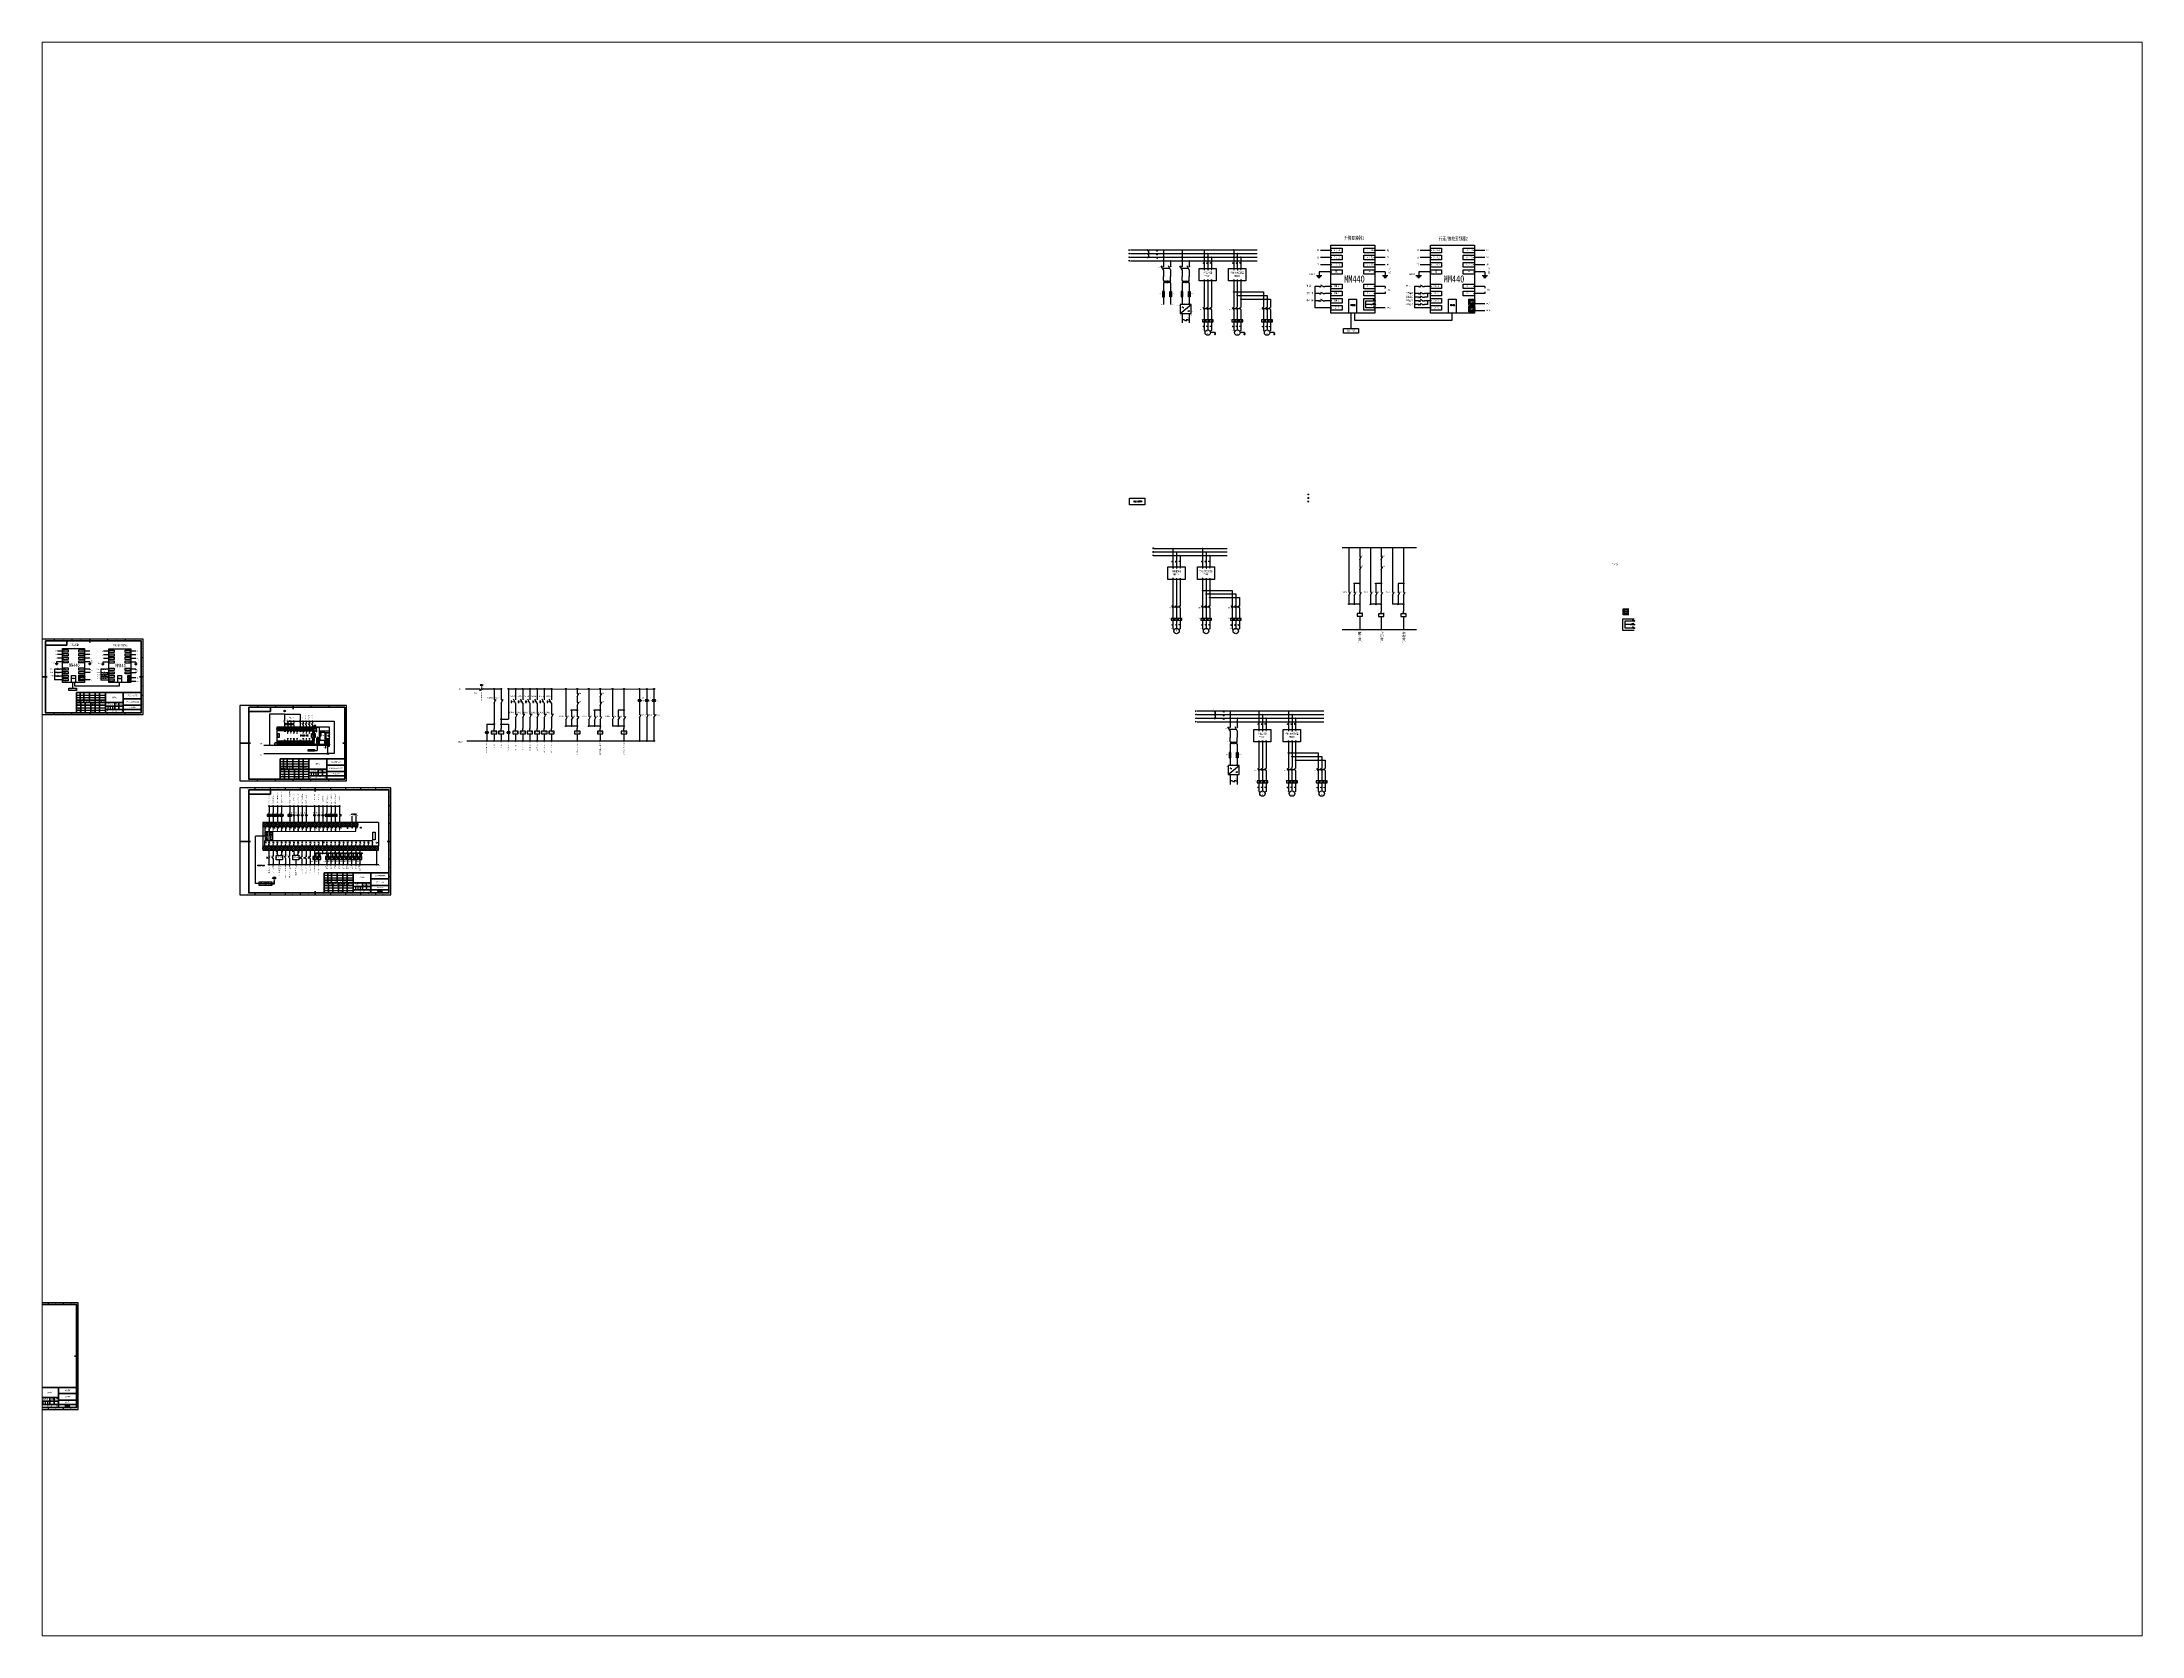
# Paper-space layout '布局1' of a CAD drawing. Header units: millimetres. Extents: x 26 to 231, y 20 to 176.
# The model-space entities are those that its viewports show. They can reach past a viewport. Long polylines and large blocks are cut down to what shows.
import ezdxf
from ezdxf.enums import TextEntityAlignment as Align

# ---------------------------------------------------------------- set-up
doc = ezdxf.new("R2010")
doc.units = ezdxf.units.MM
doc.linetypes.add('CENTER', pattern=[50.8, 31.75, -6.35, 6.35, -6.35])
doc.linetypes.add('DASHED', pattern=[0.75, 0.5, -0.25])
doc.layers.get('0').update_dxf_attribs({"lineweight": 25})
for name, color, linetype in [('LINK', 9, 'Continuous'), ('MISC', 2, 'Continuous'), ('SYMS', 7, 'Continuous'), ('TAGS', 51, 'Continuous'), ('TERMS', 4, 'Continuous'), ('XREFCHILD', 134, 'Continuous'), ('YEL_14_THHN', 2, 'Continuous')]:
    doc.layers.add(name, color=color, linetype=linetype)
for name, color, linetype, lineweight in [('剖面线、重合断面轮廓线、表示平面的对角线、范围线及分界线、断裂处边界线', 4, 'Continuous', 25), ('剖面线、重合断面轮廓线、表示平面的对角线、范围线及分界线、断裂处边界线 @ 1', 4, 'Continuous', 25), ('文字', 254, 'Continuous', 25), ('表格图、流程图中主要表示线', 53, 'Continuous', 50), ('轮廓线', 7, 'Continuous', 50), ('轴、对称中心、分度圆、孔系分布中心', 1, 'CENTER', 25), ('辅助线、网格线、投射线', 215, 'Continuous', 25)]:
    doc.layers.add(name, color=color, linetype=linetype, lineweight=lineweight)
doc.styles.add('GBeitc-35', font='gbeitc.shx', dxfattribs={"height": 3.5, "bigfont": 'gbcbig.shx'})
doc.styles.add('PIN', font='simplex', dxfattribs={"width": 0.75})
doc.styles.get("Standard").update_dxf_attribs({"font": 'simfang.ttf', "width": 0.707107, "height": 3.5})
doc.styles.add('WD_IEC', font='ISOCP2.shx', dxfattribs={"width": 0.9, "height": 4, "bigfont": 'gbcbig.shx'})
doc.styles.add('字母', font='complex.shx', dxfattribs={"width": 0.7})
doc.styles.add('工程字', font='', dxfattribs={"width": 0.7})
doc.styles.get('工程字').set_extended_font_data('FangSong_GB2312')

# ---------------------------------------------------------------- blocks, each defined once
blk = doc.blocks.new('A3横向')
at = {"layer": '表格图、流程图中主要表示线'}
for p, q in [((210, 297), (210, 287)), ((25, 280), (85, 280)), ((85, 280), (85, 292)), ((30, 148.5), (0, 148.5)), ((420, 148.5), (410, 148.5)), ((210, 10), (210, 0))]:
    blk.add_line(p, q, dxfattribs=at)
blk.add_lwpolyline([(25, 292), (415, 292), (415, 5), (25, 5)], close=True, dxfattribs=at)
at = {"layer": '辅助线、网格线、投射线'}
for p, q in [((42, 297), (42, 292)), ((84, 297), (84, 292)), ((126, 297), (126, 292)), ((168, 297), (168, 292)), ((252, 297), (252, 292)), ((294, 297), (294, 292)), ((336, 297), (336, 292)), ((378, 297), (378, 292)), ((420, 247.5), (415, 247.5)), ((420, 198), (415, 198)), ((420, 99), (415, 99)), ((42, 5), (42, 0)), ((84, 5), (84, 0)), ((126, 5), (126, 0)), ((168, 5), (168, 0)), ((252, 5), (252, 0)), ((294, 5), (294, 0)), ((336, 5), (336, 0)), ((378, 5), (378, 0)), ((420, 49.5), (415, 49.5))]:
    blk.add_line(p, q, dxfattribs=at)
blk.add_lwpolyline([(0, 0), (420, 0), (420, 297), (0, 297)], close=True, dxfattribs=at)
at = {"layer": '文字', "char_height": 3.5, "attachment_point": 5, "style": 'GBeitc-35'}
for s, width, insert in [('1', 42, (21, 294.5)), ('2', 42, (63, 294.5)), ('3', 42, (105, 294.5)), ('4', 42, (147, 294.5)), ('5', 42, (189, 294.5)), ('6', 42, (231, 294.5)), ('7', 42, (273, 294.5)), ('8', 42, (315, 294.5)), ('9', 42, (357, 294.5)), ('10', 42, (399, 294.5)), ('A', 5, (417.5, 272.25)), ('B', 5, (417.5, 222.75)), ('D', 5, (417.5, 123.75)), ('C', 5, (417.5, 173.25)), ('E', 5, (417.5, 74.25)), ('1', 42, (21, 2.5)), ('2', 42, (63, 2.5)), ('3', 42, (105, 2.5)), ('4', 42, (147, 2.5)), ('5', 42, (189, 2.5)), ('6', 42, (231, 2.5)), ('7', 42, (273, 2.5)), ('8', 42, (315, 2.5)), ('9', 42, (357, 2.5)), ('10', 42, (399, 2.5)), ('F', 5, (417.5, 24.75))]:
    blk.add_mtext_dynamic_manual_height_columns(s, width=width, gutter_width=17.5, heights=[0], dxfattribs=dict(at, insert=insert))
at = {"layer": '文字', "style": 'GBeitc-35'}
blk.add_attdef('产品图号', text='', height=3.5, rotation=180, dxfattribs=at).set_placement((55, 286), align=Align.MIDDLE_CENTER)
blk = doc.blocks.new('WDDOT')
for radius in [0.72, 0.449, 0.223]:
    blk.add_circle((0, 0), radius)
blk = doc.blocks.new('*U126')
at = {"layer": '剖面线、重合断面轮廓线、表示平面的对角线、范围线及分界线、断裂处边界线'}
for p, q in [((-5.7456, 5.7456), (5.7456, -5.7456)), ((5.7456, 5.7456), (-5.7456, -5.7456))]:
    blk.add_line(p, q, dxfattribs=at)
blk.add_lwpolyline([(-5.7456, 5.7456), (-5.7456, -5.7456), (5.7456, -5.7456), (5.7456, 5.7456)], close=True, dxfattribs=at)
blk.add_circle((0, 0), 5.7456, dxfattribs=at)
blk = doc.blocks.new('*U127')
at = {"layer": '剖面线、重合断面轮廓线、表示平面的对角线、范围线及分界线、断裂处边界线', "color": 0, "linetype": 'ByBlock', "lineweight": -2, "transparency": 16777216}
for p in [(0, 0), (11.5, 0), (23, 0), (34.5, 0), (46, 0), (57.5, 0), (68.9, 0), (80.4, 0), (91.9, 0), (103.4, 0), (114.9, 0), (126.4, 0), (137.9, 0), (149.4, 0), (160.9, 0), (172.4, 0), (183.9, 0), (195.4, 0), (206.8, 0), (218.3, 0), (229.8, 0), (241.3, 0), (252.8, 0), (264.3, 0), (275.8, 0), (287.3, 0), (298.8, 0), (310.3, 0)]:
    blk.add_blockref('*U126', p, dxfattribs=at)
blk = doc.blocks.new('*U128')
at = {"layer": '剖面线、重合断面轮廓线、表示平面的对角线、范围线及分界线、断裂处边界线'}
for p, q in [((-5.7456, 5.7456), (5.7456, -5.7456)), ((5.7456, 5.7456), (-5.7456, -5.7456))]:
    blk.add_line(p, q, dxfattribs=at)
blk.add_lwpolyline([(-5.7456, 5.7456), (-5.7456, -5.7456), (5.7456, -5.7456), (5.7456, 5.7456)], close=True, dxfattribs=at)
blk.add_circle((0, 0), 5.7456, dxfattribs=at)
blk = doc.blocks.new('*U129')
at = {"layer": '剖面线、重合断面轮廓线、表示平面的对角线、范围线及分界线、断裂处边界线', "color": 0, "linetype": 'ByBlock', "lineweight": -2, "transparency": 16777216}
for p in [(0, 0), (11.5, 0), (23, 0), (34.5, 0), (46, 0), (57.5, 0), (68.9, 0), (80.4, 0), (91.9, 0), (103.4, 0), (114.9, 0), (126.4, 0), (137.9, 0), (149.4, 0), (160.9, 0), (172.4, 0), (183.9, 0), (195.4, 0), (206.8, 0), (218.3, 0), (229.8, 0), (241.3, 0), (252.8, 0)]:
    blk.add_blockref('*U128', p, dxfattribs=at)
blk = doc.blocks.new('VPB11')
for p, q in [((-6.2, 1.2), (-6.2, -1.2)), ((-6.2, 1.2), (-5, 1.2)), ((-6.2, 0), (-4.4, 0)), ((0, -2.5), (-3.1, 3.1)), ((-3.1, 0), (-1.4, 0)), ((0, 7.5), (0, 2.5)), ((-6.2, -1.2), (-5, -1.2)), ((0, -2.5), (0, -7.5))]:
    blk.add_line(p, q)
at = {"style": 'WD_IEC'}
for tag, p in [('INST', (-8, 10.2)), ('LOC', (-8, 6.8)), ('TAG1', (-1.1, 6.3)), ('DESC3', (-8, -17.3)), ('DESC2', (-8, -13.8)), ('DESC1', (-8, -10.3))]:
    blk.add_attdef(tag, text='', height=2.5, dxfattribs=at).set_placement(p, align=Align.RIGHT)
at = {"style": 'WD_IEC', "flags": 9}
for tag, p in [('MFG', (-8.5, -0.2)), ('CAT', (-8.5, -2.8))]:
    blk.add_attdef(tag, text='', height=1.5, dxfattribs=at).set_placement(p, align=Align.RIGHT)
at = {"style": 'WD_IEC'}
blk.add_attdef('TERM01', text='', height=2, rotation=90, dxfattribs=at).set_placement((-1, 7.5), align=Align.RIGHT)
blk.add_attdef('TERM02', (-1, -7.5), '', height=2, rotation=90, dxfattribs=at)
at = {"style": 'WD_IEC', "flags": 1}
for tag, p, height in [('X2TERM01', (0, 7.5), 0.32), ('X1LINK', (0, 0), 0.32), ('CONTACT', (0.5, 4.5), 1), ('COMMON', (1.8, 3.2), 1), ('X8TERM02', (0, -7.5), 0.32), ('ASSYCODE', (1, -4), 1), ('FAMILY', (1, -5.5), 1), ('CATDESC', (1, -7), 1)]:
    blk.add_attdef(tag, p, '', height=height, dxfattribs=at)
at = {"lineweight": 15, "style": 'WD_IEC'}
blk.add_attdef('XREF', text='', height=2.5, dxfattribs=at).set_placement((-8, -6.3), align=Align.RIGHT)
blk = doc.blocks.new('VLT1C')
for p, q in [((-1.8, -1.8), (1.8, 1.8)), ((1.8, -1.8), (-1.8, 1.8)), ((0, 7.5), (0, 2.5)), ((0, -2.5), (0, -7.5))]:
    blk.add_line(p, q)
blk.add_circle((0, 0), 2.5)
at = {"style": 'WD_IEC'}
for tag, p in [('TAG1', (-5.5, 3.3)), ('INST', (-5.5, 10.3)), ('LOC', (-5.5, 6.8)), ('DESC3', (-5.5, -13.3)), ('DESC2', (-5.5, -9.8)), ('DESC1', (-5.5, -6.3))]:
    blk.add_attdef(tag, text='', height=2.5, dxfattribs=at).set_placement(p, align=Align.RIGHT)
at = {"style": 'WD_IEC', "flags": 9}
for tag, p in [('MFG', (-6, -0.2)), ('CAT', (-6, -2.8))]:
    blk.add_attdef(tag, text='', height=1.5, dxfattribs=at).set_placement(p, align=Align.RIGHT)
at = {"style": 'WD_IEC'}
blk.add_attdef('TERM01', text='', height=2, rotation=90, dxfattribs=at).set_placement((-1, 7.5), align=Align.RIGHT)
blk.add_attdef('TERM02', (-1, -7.5), '', height=2, rotation=90, dxfattribs=at)
at = {"style": 'WD_IEC', "flags": 1}
for tag, p, height in [('X4LINK', (-3, 0), 0.32), ('X2TERM01', (0, 7.5), 0.32), ('X1LINK', (3, 0), 0.32), ('X8TERM02', (0, -7.5), 0.32), ('ASSYCODE', (1, -4), 1), ('FAMILY', (1, -5.5), 1), ('CATDESC', (1, -7), 1)]:
    blk.add_attdef(tag, p, '', height=height, dxfattribs=at)
at = {"lineweight": 13, "style": 'WD_IEC'}
blk.add_attdef('COLOR', text='', height=2.5, dxfattribs=at).set_placement((3.8, 0), align=Align.MIDDLE_LEFT)
at = {"lineweight": 15, "style": 'WD_IEC'}
for tag, p in [('WDTAGALT', (-5.5, -21)), ('XREF', (-5.5, -18))]:
    blk.add_attdef(tag, text='', height=2.5, dxfattribs=at).set_placement(p, align=Align.RIGHT)
blk = doc.blocks.new('VAN1Z')
for p, q in [((-10, -5), (-10, 5)), ((-6, 2), (0, 2)), ((-6, -2), (0, -2))]:
    blk.add_line(p, q)
blk.add_arc((-10, 0), 5, 270, 90)
at = {"style": 'WD_IEC'}
for tag, height, p in [('TAG1', 2.5, (-12, 4)), ('INST', 2.5, (-12, 12)), ('LOC', 2.5, (-12, 8)), ('TERM01', 2, (0, 4)), ('TERM02', 2, (0, -2)), ('DESC2', 2.5, (-12, -10)), ('DESC3', 2.5, (-12, -14)), ('DESC1', 2.5, (-12, -7)), ('XREF', 2.5, (-12, -19))]:
    blk.add_attdef(tag, text='', height=height, dxfattribs=at).set_placement(p, align=Align.RIGHT)
at = {"style": 'WD_IEC', "flags": 9}
for tag, p in [('MFG', (-11, 1)), ('CAT', (-11, -2))]:
    blk.add_attdef(tag, text='', height=1.5, dxfattribs=at).set_placement(p, align=Align.RIGHT)
at = {"style": 'WD_IEC', "flags": 1}
for tag, p, height in [('X2TERM01', (0, 2), 0.32), ('ASSYCODE', (-4, -4), 1), ('FAMILY', (-4, -6), 1), ('CATDESC', (-4, -7), 1), ('X8TERM02', (0, -2), 0.32)]:
    blk.add_attdef(tag, p, '', height=height, dxfattribs=at)
blk = doc.blocks.new('VCR1')
for p, q in [((0, 2.5), (0, 7.5)), ((0, -2.5), (0, -7.5))]:
    blk.add_line(p, q)
blk.add_lwpolyline([(-5, 2.5), (-5, -2.5), (5, -2.5), (5, 2.5)], close=True)
at = {"style": 'WD_IEC'}
for tag, p in [('INST', (-5.2, 11.5)), ('LOC', (-5.2, 8)), ('TAG1', (3.4, -1.2)), ('DESC2', (-5.2, -10.3)), ('DESC3', (-5.2, -13.8)), ('DESC1', (-5.2, -6.8))]:
    blk.add_attdef(tag, text='', height=2.5, dxfattribs=at).set_placement(p, align=Align.RIGHT)
at = {"style": 'WD_IEC', "flags": 9}
for tag, p in [('MFG', (-6, 1)), ('CAT', (-6, -1.5))]:
    blk.add_attdef(tag, text='', height=1.5, dxfattribs=at).set_placement(p, align=Align.RIGHT)
at = {"style": 'WD_IEC', "flags": 1}
for tag, p, height in [('X4LINK', (-5, 0), 0.32), ('X2TERM01', (0, 7.5), 0.32), ('X1LINK', (5, 0), 0.32), ('X8TERM02', (0, -7.5), 0.32), ('ASSYCODE', (1, -4), 1), ('FAMILY', (1, -5.5), 1), ('CATDESC', (1, -7), 1)]:
    blk.add_attdef(tag, p, '', height=height, dxfattribs=at)
at = {"style": 'WD_IEC'}
blk.add_attdef('TERM01', text='', height=2, rotation=90, dxfattribs=at).set_placement((-1, 7.5), align=Align.RIGHT)
blk.add_attdef('TERM02', (-1, -7.5), '', height=2, rotation=90, dxfattribs=at)
at = {"lineweight": 9, "style": 'WD_IEC'}
for tag, p in [('NO', (-5.5, -16.5)), ('NC', (-5.5, -20))]:
    blk.add_attdef(tag, text='', height=2.5, dxfattribs=at).set_placement(p, align=Align.TOP_RIGHT)
for tag, p in [('XREFNO', (-4, -16.5)), ('XREFNC', (-4, -20))]:
    blk.add_attdef(tag, text='', height=2.5, dxfattribs=at).set_placement(p, align=Align.TOP_LEFT)
blk = doc.blocks.new('VPB12M')
for p, q in [((-5, 1.875), (-5, -1.875)), ((-5, 0), (-3.125, 0)), ((-1.94444, 0), (0, 0)), ((0, 7.5), (0, 2.5)), ((0, -2.5), (2.5, 3.125)), ((0, 2.5), (2.8678, 2.5)), ((0, -2.5), (0, -7.5))]:
    blk.add_line(p, q)
blk.add_arc((-4.21875, 0), 2.03125, 112.619864948, 247.380135052)
at = {"style": 'WD_IEC'}
for tag, p in [('TAG1', (-8, 3.25)), ('INST', (-8, 10.25)), ('LOC', (-8, 6.75)), ('DESC3', (-8, -17.35)), ('DESC2', (-8, -13.85)), ('DESC1', (-8, -10.35))]:
    blk.add_attdef(tag, text='', height=2.5, dxfattribs=at).set_placement(p, align=Align.RIGHT)
at = {"style": 'WD_IEC', "flags": 9}
for tag, p in [('MFG', (-8.5, -0.25)), ('CAT', (-8.5, -2.75))]:
    blk.add_attdef(tag, text='', height=1.5, dxfattribs=at).set_placement(p, align=Align.RIGHT)
at = {"style": 'WD_IEC'}
blk.add_attdef('TERM01', text='', height=2, rotation=90, dxfattribs=at).set_placement((-1, 7.5), align=Align.RIGHT)
blk.add_attdef('TERM02', (-1, -7.5), '', height=2, rotation=90, dxfattribs=at)
at = {"style": 'WD_IEC', "flags": 1}
for tag, p, height in [('X2TERM01', (0, 7.5), 0.32), ('CONTACT', (0.5, 4.5), 1), ('X1LINK', (1.5, 0), 0.32), ('COMMON', (1.75, 3.25), 1), ('X8TERM02', (0, -7.5), 0.32), ('ASSYCODE', (1, -4), 1), ('FAMILY', (1, -5.5), 1), ('CATDESC', (1, -7), 1)]:
    blk.add_attdef(tag, p, '', height=height, dxfattribs=at)
at = {"lineweight": 15, "style": 'WD_IEC'}
blk.add_attdef('XREF', text='', height=2.5, dxfattribs=at).set_placement((-8, -6.35), align=Align.RIGHT)
blk = doc.blocks.new('VPE11B24')
for p, q in [((2, 8), (-8, 8)), ((-8, 8), (-8, -8)), ((-7, 4), (-4, 4)), ((-5, 4), (-6, 3)), ((-6, 4), (-5, 4)), ((-6, 3), (-6, 4)), ((-5, 5), (-5, 5)), ((-5, 5), (-5, 4)), ((-5, 4), (-5, 5)), ((-5, 5), (-5, 4)), ((-4, 5), (-5, 4)), ((-5, 3), (-5, 4)), ((-5, 4), (-4, 4)), ((-5, 4), (-5, 4)), ((-4, 8), (-4, -8)), ((-4, 4), (-4, 5)), ((0, -2), (-2, 2)), ((-1, 5), (1, 5)), ((0, 8), (0, 12)), ((0, 6), (0, 4)), ((0, 4), (0, 2)), ((12, 8), (2, 8)), ((4, 5), (4, 2)), ((5, 5), (5, 2)), ((9, 5), (11, 5)), ((10, 8), (10, 12)), ((12, -8), (12, 8)), ((-8, 0), (-4, 0)), ((-8, -8), (12, -8)), ((-6, -3), (-7, -3)), ((-6, -3), (-7, -3)), ((-7, -3), (-6, -4)), ((-7, -3), (-7, -3)), ((-6, -3), (-5, -2)), ((-6, -3), (-6, -5)), ((-6, -3), (-5, -3)), ((-6, -3), (-6, -3)), ((-6, -3), (-6, -3)), ((-6, -3), (-6, -3)), ((-6, -3), (-6, -3)), ((-6, -4), (-6, -3)), ((-6, -4), (-5, -5)), ((-2, -7), (-1, -7)), ((-1, -7), (-1, -6)), ((-1, -6), (0, -6)), ((0, -2), (0, -5)), ((0, -7), (0, -6)), ((0, -7), (1, -7)), ((0, -8), (0, -12))]:
    blk.add_line(p, q)
blk.add_lwpolyline([(5, 6), (7, 4), (5, 2), (3, 4)], close=True)
for points in [[(-5, 5), (-5, 4), (-5, 5)], [(-5, 4), (-4, 4), (-4, 5)], [(-6, -3), (-7, -3), (-6, -4)], [(-5, -3), (-6, -3), (-6, -3)], [(-6, -3), (-6, -3), (-6, -3)]]:
    blk.add_solid(points)
at = {"style": 'WD_IEC'}
for tag, height, p in [('INST', 2.7, (-9, 12)), ('TAG1', 2.5, (-9, 3)), ('XREF', 2.5, (-9, -1)), ('LOC', 2.7, (-9, 8)), ('DESC1', 2.7, (-9, -5)), ('DESC2', 2.7, (-9, -9)), ('DESC3', 2.7, (-9, -13))]:
    blk.add_attdef(tag, text='', height=height, dxfattribs=at).set_placement(p, align=Align.RIGHT)
at = {"style": 'WD_IEC', "flags": 1}
for tag, p, height in [('X4LINK', (-8, 0), 0.32), ('X2TERM01', (0, 12), 0.32), ('X2TERM02', (10, 12), 0.32), ('MFG', (13, 6), 1.5), ('CAT', (13, 4), 1.5), ('X1LINK', (12, 0), 0.32), ('X8TERM03', (0, -12), 0.32), ('ASSYCODE', (14, -5), 1), ('FAMILY', (14, -6), 1), ('CATDESC', (14, -8), 1)]:
    blk.add_attdef(tag, p, '', height=height, dxfattribs=at)
at = {"style": 'WD_IEC'}
for tag, p in [('TERM01', (-1, 12)), ('TERM02', (9, 12))]:
    blk.add_attdef(tag, text='', height=2, rotation=90, dxfattribs=at).set_placement(p, align=Align.RIGHT)
blk.add_attdef('TERM03', (-1, -13), '', height=2, rotation=90, dxfattribs=at)
blk = doc.blocks.new('VSW11')
for p, q in [((0, -2.5), (-3.125, 3.125)), ((0, 7.5), (0, 2.5)), ((0, -2.5), (0, -7.5))]:
    blk.add_line(p, q)
at = {"style": 'WD_IEC'}
for tag, p in [('TAG1', (-5.25, 0.75)), ('INST', (-5.25, 7.75)), ('LOC', (-5.25, 4.25)), ('DESC3', (-5.25, -19.85)), ('DESC2', (-5.25, -16.35)), ('DESC1', (-5.25, -12.85))]:
    blk.add_attdef(tag, text='', height=2.5, dxfattribs=at).set_placement(p, align=Align.RIGHT)
blk.add_attdef('TERM01', text='', height=2, rotation=90, dxfattribs=at).set_placement((-1, 7.5), align=Align.RIGHT)
blk.add_attdef('TERM02', (-1, -7.5), '', height=2, rotation=90, dxfattribs=at)
at = {"style": 'WD_IEC', "flags": 1}
for tag, p, height in [('X1LINK', (-0.5, 0), 0.32), ('X2TERM01', (0, 7.5), 0.32), ('CONTACT', (0.5, 4.5), 1), ('COMMON', (1.75, 3.25), 1), ('X8TERM02', (0, -7.5), 0.32), ('ASSYCODE', (1, -4), 1), ('FAMILY', (1, -5.5), 1), ('CATDESC', (1, -7), 1)]:
    blk.add_attdef(tag, p, '', height=height, dxfattribs=at)
at = {"lineweight": 15, "style": 'WD_IEC'}
for tag, p in [('WDTAGALT', (-5, -23.5)), ('XREF', (-5.25, -8.85))]:
    blk.add_attdef(tag, text='', height=2.5, dxfattribs=at).set_placement(p, align=Align.RIGHT)
at = {"style": 'WD_IEC', "flags": 9}
for tag, p in [('MFG', (-5.75, -2.75)), ('CAT', (-5.75, -5.25))]:
    blk.add_attdef(tag, text='', height=1.5, dxfattribs=at).set_placement(p, align=Align.RIGHT)
blk = doc.blocks.new('*U143')
at = {"layer": 'YEL_14_THHN'}
blk.add_line((0, -3.3), (0, 3.3), dxfattribs=at)
blk = doc.blocks.new('*U144')
at = {"layer": '剖面线、重合断面轮廓线、表示平面的对角线、范围线及分界线、断裂处边界线', "color": 0, "linetype": 'ByBlock', "lineweight": -2, "transparency": 16777216}
for p in [(-11.5, 0), (0, 0)]:
    blk.add_blockref('*U143', p, dxfattribs=at)
blk = doc.blocks.new('A4横向')
at = {"layer": '表格图、流程图中主要表示线'}
for p, q in [((25, 193), (85, 193)), ((85, 193), (85, 205)), ((148.5, 210), (148.5, 200)), ((0, 105), (30, 105)), ((297, 105), (287, 105)), ((148.5, 0), (148.5, 5))]:
    blk.add_line(p, q, dxfattribs=at)
blk.add_lwpolyline([(25, 205), (292, 205), (292, 5), (25, 5)], close=True, dxfattribs=at)
at = {"layer": '辅助线、网格线、投射线'}
for p, q in [((49.5, 210), (49.5, 205)), ((99, 210), (99, 205)), ((198, 210), (198, 205)), ((247.5, 210), (247.5, 205)), ((297, 157.5), (292, 157.5)), ((49.5, 0), (49.5, 5)), ((99, 0), (99, 5)), ((198, 0), (198, 5)), ((247.5, 0), (247.5, 5)), ((297, 52.5), (292, 52.5))]:
    blk.add_line(p, q, dxfattribs=at)
blk.add_lwpolyline([(0, 0), (297, 0), (297, 210), (0, 210)], close=True, dxfattribs=at)
at = {"layer": '文字', "char_height": 3.5, "attachment_point": 5, "style": 'GBeitc-35'}
for s, width, insert in [('1', 5.5423, (24.75, 207.5)), ('2', 5.5423, (74.25, 207.5)), ('3', 5.5423, (123.75, 207.5)), ('4', 5.5423, (173.25, 207.5)), ('5', 5.5423, (222.75, 207.5)), ('6', 5.5423, (272.25, 207.5)), ('A', 3.5, (294.5, 183.75)), ('B', 3.5, (294.5, 131.25)), ('C', 3.5, (294.5, 78.75)), ('1', 6.2802, (24.75, 2.5)), ('2', 6.2802, (74.25, 2.5)), ('3', 6.2802, (123.75, 2.5)), ('4', 6.2802, (173.25, 2.5)), ('5', 6.2802, (222.75, 2.5)), ('6', 6.2802, (272.25, 2.5)), ('D', 3.5, (294.5, 26.25))]:
    blk.add_mtext_dynamic_manual_height_columns(s, width=width, gutter_width=17.5, heights=[0], dxfattribs=dict(at, insert=insert))
at = {"layer": '文字', "style": 'GBeitc-35'}
blk.add_attdef('产品图号', text='', height=3.5, rotation=180, dxfattribs=at).set_placement((55, 199), align=Align.MIDDLE_CENTER)
blk = doc.blocks.new('标题栏')
at = {"layer": '表格图、流程图中主要表示线'}
for p, q in [((-180, 0), (-180, 56)), ((-180, 56), (0, 56)), ((-180, 35), (-100, 35)), ((-180, 28), (-50, 28)), ((-180, 21), (-100, 21)), ((-170, 56), (-170, 28)), ((-168, 0), (-168, 28)), ((-160, 56), (-160, 28)), ((-156, 0), (-156, 28)), ((-144, 56), (-144, 28)), ((-140, 28), (-140, 0)), ((-128, 56), (-128, 0)), ((-116, 0), (-116, 56)), ((-100, 56), (-100, 0)), ((-50, 18), (-100, 18)), ((0, 9), (-100, 9)), ((-74, 9), (-74, 28)), ((-62, 9), (-62, 28)), ((-50, 0), (-50, 56)), ((0, 39), (-50, 39)), ((0, 21), (-50, 21))]:
    blk.add_line(p, q, dxfattribs=at)
at = {"layer": '辅助线、网格线、投射线'}
for p, q in [((-180, 49), (-100, 49)), ((-180, 42), (-100, 42)), ((-180, 14), (-100, 14)), ((-180, 7), (-100, 7)), ((-93.5, 18), (-93.5, 9)), ((-87, 18), (-87, 9)), ((-80.5, 18), (-80.5, 9))]:
    blk.add_line(p, q, dxfattribs=at)
at = {"layer": '文字', "char_height": 3.5, "attachment_point": 5, "style": 'GBeitc-35'}
for s, width, insert in [('标记', 10, (-175, 31.5)), ('工艺', 12, (-174, 3.5)), ('设计', 12, (-174, 24.5)), ('审核', 12, (-174, 10.5)), ('处数', 10, (-165, 31.5)), ('分区', 16, (-152, 31.5)), ('更改文件号', 16, (-136, 31.5)), ('标准化', 12, (-134, 24.5)), ('批准', 12, (-134, 3.5)), ('签名', 12, (-122, 31.5)), ('年月日', 16, (-108, 31.5)), ('共     张', 25, (-87.5, 4.5)), ('阶段标记', 26, (-87, 23)), ('重量', 12, (-68, 23)), ('第     张', 25, (-62.5, 4.5)), ('比例', 12, (-56, 23))]:
    blk.add_mtext_dynamic_manual_height_columns(s, width=width, gutter_width=17.5, heights=[0], dxfattribs=dict(at, insert=insert))
at = {"layer": '文字', "style": 'GBeitc-35'}
for tag, p in [('设计签名', (-162, 24.5)), ('设计年月日', (-148, 24.5)), ('标准化签名', (-122, 24.5)), ('标准化年月日', (-108, 24.5)), ('共几', (-87.5, 4.5)), ('材料标记', (-75, 42)), ('第几', (-62.5, 4.5)), ('图样名称', (-25, 30)), ('图样代号', (-25, 15)), ('单位名称', (-25, 47.5))]:
    blk.add_attdef(tag, text='', height=3.5, dxfattribs=at).set_placement(p, align=Align.MIDDLE_CENTER)
blk = doc.blocks.new('*U146')
at = {"layer": '剖面线、重合断面轮廓线、表示平面的对角线、范围线及分界线、断裂处边界线'}
for p, q in [((-4.3092, 4.3092), (4.3092, -4.3092)), ((4.3092, 4.3092), (-4.3092, -4.3092))]:
    blk.add_line(p, q, dxfattribs=at)
blk.add_lwpolyline([(-4.3092, 4.3092), (-4.3092, -4.3092), (4.3092, -4.3092), (4.3092, 4.3092)], close=True, dxfattribs=at)
blk.add_circle((0, 0), 4.3092, dxfattribs=at)
blk = doc.blocks.new('*U147')
at = {"layer": '剖面线、重合断面轮廓线、表示平面的对角线、范围线及分界线、断裂处边界线', "color": 0, "linetype": 'ByBlock', "lineweight": -2, "transparency": 16777216}
for p in [(0, 0), (8.6, 0), (17.2, 0), (25.9, 0), (34.5, 0), (43.1, 0), (51.7, 0), (60.3, 0), (68.9, 0), (77.6, 0), (86.2, 0), (94.8, 0)]:
    blk.add_blockref('*U146', p, dxfattribs=at)
blk = doc.blocks.new('*U148')
at = {"layer": '剖面线、重合断面轮廓线、表示平面的对角线、范围线及分界线、断裂处边界线'}
for p, q in [((-4.3092, 4.3092), (4.3092, -4.3092)), ((4.3092, 4.3092), (-4.3092, -4.3092))]:
    blk.add_line(p, q, dxfattribs=at)
blk.add_lwpolyline([(-4.3092, 4.3092), (-4.3092, -4.3092), (4.3092, -4.3092), (4.3092, 4.3092)], close=True, dxfattribs=at)
blk.add_circle((0, 0), 4.3092, dxfattribs=at)
blk = doc.blocks.new('*U149')
at = {"layer": '剖面线、重合断面轮廓线、表示平面的对角线、范围线及分界线、断裂处边界线', "color": 0, "linetype": 'ByBlock', "lineweight": -2, "transparency": 16777216}
for p in [(0, 0), (8.6, 0), (17.2, 0), (25.9, 0), (34.5, 0), (43.1, 0), (51.7, 0), (60.3, 0), (68.9, 0), (77.6, 0), (86.2, 0), (94.8, 0)]:
    blk.add_blockref('*U148', p, dxfattribs=at)
blk = doc.blocks.new('227')
at = {"color": 7}
for p, q in [((705.2, 389.3), (705.2, 459)), ((705.2, 452.6), (705.3, 452.6)), ((705.2, 452.6), (705.2, 452.6)), ((705.3, 452.6), (705.5, 452.6)), ((705.5, 452.6), (705.6, 452.6)), ((705.5, 430.1), (705.8, 430.1)), ((705.5, 415), (705.6, 415)), ((705.6, 452.6), (725.5, 452.6)), ((705.6, 415), (705.8, 415)), ((711, 459.7), (705.8, 459.7)), ((705.8, 453.9), (705.8, 453.2)), ((711.7, 453.9), (705.8, 453.9)), ((705.8, 453.2), (705.8, 453.2)), ((705.8, 453.1), (705.8, 453.2)), ((762, 453.2), (705.8, 453.2)), ((705.8, 452.9), (705.8, 453.1)), ((705.8, 452.8), (705.8, 452.9)), ((705.8, 452.6), (705.8, 452.8)), ((705.8, 430.1), (705.8, 452.6)), ((705.8, 430.1), (705.8, 429.9)), ((705.8, 430.1), (709.5, 429.9)), ((705.8, 429.9), (705.8, 429.8)), ((705.8, 429.8), (705.8, 429.6)), ((705.8, 429.6), (705.8, 429.5)), ((705.8, 415.6), (705.8, 429.5)), ((705.8, 429.5), (705.8, 429.5)), ((705.8, 429.5), (708.8, 429.3)), ((708.8, 415.8), (705.8, 415.6)), ((705.8, 415.6), (705.8, 415.6)), ((705.8, 415.5), (705.8, 415.6)), ((705.8, 415.3), (705.8, 415.5)), ((705.8, 415.2), (705.8, 415.3)), ((705.8, 415), (705.8, 415.2)), ((709.5, 415.2), (705.8, 415)), ((705.8, 389.3), (705.8, 415)), ((708, 418.1), (708, 423.8)), ((708, 423.8), (708.8, 423.8)), ((708.8, 418.1), (708, 418.1)), ((708.8, 429.3), (708.9, 429.3)), ((708.8, 429.3), (708.8, 415.8)), ((708.8, 415.8), (708.9, 415.8)), ((710.4, 446.3), (708.9, 445.8)), ((710.5, 438.2), (708.9, 437.7)), ((708.9, 429.4), (709.1, 429.5)), ((708.9, 429.3), (708.9, 429.4)), ((708.9, 415.8), (708.9, 415.7)), ((708.9, 415.7), (709.1, 415.6)), ((709.1, 429.5), (709.2, 429.6)), ((709.1, 415.6), (709.2, 415.5)), ((709.2, 429.6), (709.3, 429.8)), ((709.2, 415.5), (709.3, 415.3)), ((709.3, 429.8), (709.5, 429.9)), ((709.3, 415.3), (709.5, 415.2)), ((709.5, 429.9), (709.5, 415.2)), ((711.2, 448.7), (710.3, 450)), ((711.3, 440.6), (710.3, 442)), ((712.5, 448.5), (711.6, 447.3)), ((711.6, 447.3), (712.1, 447.3)), ((712.5, 440.5), (711.6, 439.2)), ((711.6, 439.2), (712.1, 439.2)), ((711.7, 453.9), (711.7, 459)), ((712.1, 447.3), (712.1, 445.3)), ((712.1, 445.3), (713, 445.3)), ((712.1, 439.2), (712.1, 437.2)), ((712.1, 437.2), (713, 437.2)), ((713.5, 447.3), (712.5, 448.5)), ((712.5, 444.8), (712.5, 443.2)), ((713.5, 439.2), (712.5, 440.5)), ((712.5, 436.7), (712.5, 435.1)), ((713, 445.3), (713, 447.3)), ((713, 447.3), (713.5, 447.3)), ((713, 437.2), (713, 439.2)), ((713, 439.2), (713.5, 439.2)), ((713.8, 448.7), (714.7, 450)), ((713.8, 440.6), (714.7, 441.9)), ((713.9, 411.6), (713.9, 395.5)), ((714.6, 446.3), (716.1, 445.8)), ((714.6, 438.2), (716.1, 437.7)), ((714.6, 406.5), (714.6, 400.6)), ((715, 406.5), (715, 400.6)), ((715.5, 412.8), (715.1, 412.8)), ((715.1, 394.3), (715.5, 394.3)), ((715.5, 413.6), (715.5, 412.8)), ((715.5, 394.3), (715.5, 393.5)), ((718.1, 409.2), (715.9, 408.4)), ((715.9, 398.7), (718.1, 397.9)), ((718.2, 408.8), (716, 408)), ((716, 399.1), (718.2, 398.3)), ((720.4, 412.8), (720.4, 413.6)), ((720.8, 412.8), (720.4, 412.8)), ((720.4, 393.5), (720.4, 394.3)), ((720.4, 394.3), (720.8, 394.3)), ((720.9, 400.2), (720.9, 406.9)), ((721.3, 400.2), (721.3, 406.9)), ((722, 395.5), (722, 411.6)), ((724.9, 453.2), (724.9, 453.2)), ((724.9, 453.1), (724.9, 453.2)), ((724.9, 452.9), (724.9, 453.1)), ((724.9, 452.8), (724.9, 452.9)), ((724.9, 452.6), (724.9, 452.8)), ((724.9, 389.3), (724.9, 452.6)), ((725.5, 389.3), (725.5, 452.6)), ((725.5, 438), (727.3, 438)), ((725.5, 436.3), (727.3, 436.3)), ((725.5, 434.7), (727.3, 434.7)), ((727.3, 407.2), (725.5, 407.2)), ((727.3, 405.6), (725.5, 405.6)), ((727.3, 403.9), (725.5, 403.9)), ((726.2, 434.7), (726.2, 407.2)), ((727.3, 438.8), (727.3, 434.7)), ((727.3, 438.8), (727.3, 438.8)), ((727.3, 438.8), (727.5, 438.8)), ((760.8, 438.8), (727.3, 438.8)), ((760.8, 438.8), (727.3, 438.8)), ((727.3, 438.8), (727.5, 438.8)), ((727.3, 403.1), (727.3, 407.2)), ((727.3, 403.1), (727.3, 403.1)), ((727.3, 403.1), (727.5, 403.1)), ((760.8, 403.1), (727.3, 403.1)), ((760.8, 403.1), (727.3, 403.1)), ((727.3, 403.1), (727.5, 403.1)), ((727.6, 438.8), (727.5, 438.8)), ((727.5, 438.8), (727.6, 438.8)), ((727.6, 403.1), (727.5, 403.1)), ((727.5, 403.1), (727.6, 403.1)), ((727.7, 438.8), (727.6, 438.8)), ((727.6, 438.8), (727.7, 438.8)), ((727.7, 403.1), (727.6, 403.1)), ((727.6, 403.1), (727.7, 403.1)), ((727.7, 438.8), (727.7, 438.8)), ((727.7, 438.8), (727.7, 438.8)), ((727.7, 403.1), (727.7, 403.1)), ((727.7, 403.1), (727.7, 403.1)), ((729.1, 437), (729, 436.8)), ((729, 436.9), (729.6, 436.9)), ((729, 436.8), (729, 436.7)), ((729, 436.8), (729.7, 436.8)), ((729, 436.8), (729.7, 436.8)), ((729, 436.7), (729.1, 436.5)), ((729, 436.7), (729.9, 436.7)), ((729, 436.7), (729.8, 436.7)), ((729.2, 437.2), (729.1, 437)), ((729.1, 437.1), (729.9, 437.1)), ((729.1, 437), (729.7, 437)), ((729.1, 436.9), (729.6, 436.9)), ((729.1, 436.6), (729.9, 436.6)), ((729.1, 436.5), (729.2, 436.4)), ((729.1, 436.5), (730.1, 436.5)), ((729.1, 436.5), (730, 436.5)), ((729.1, 435.7), (729.1, 435.3)), ((729.1, 435.7), (729.1, 435.7)), ((729.3, 435.6), (729.1, 435.7)), ((729.1, 435.6), (730.5, 435.6)), ((729.1, 435.6), (729.3, 435.6)), ((729.1, 435.5), (730.5, 435.5)), ((729.1, 435.5), (730.5, 435.5)), ((729.1, 435.4), (730.4, 435.4)), ((729.1, 435.3), (729.3, 435.2)), ((729.1, 435.3), (730.2, 435.3)), ((729.1, 435.3), (730.3, 435.3)), ((729.4, 437.3), (729.2, 437.2)), ((729.2, 437.2), (730.6, 437.2)), ((729.2, 437.1), (730.6, 437.1)), ((729.2, 436.4), (729.3, 436.3)), ((729.2, 436.4), (730.3, 436.4)), ((729.2, 436.4), (730.2, 436.4)), ((729.2, 435.2), (730.1, 435.2)), ((729.3, 437.3), (730.6, 437.3)), ((729.3, 437.2), (730.6, 437.2)), ((729.9, 435.9), (729.3, 436.3)), ((729.3, 436.3), (730.4, 436.3)), ((729.4, 435.6), (729.3, 435.6)), ((729.3, 435.2), (729.6, 435.2)), ((729.5, 437.4), (729.4, 437.3)), ((729.4, 437.3), (730.6, 437.3)), ((729.4, 436.3), (730.4, 436.3)), ((729.6, 435.6), (729.4, 435.6)), ((729.6, 437.4), (729.5, 437.4)), ((729.5, 437.4), (730.5, 437.4)), ((729.5, 436.2), (730.5, 436.2)), ((729.5, 436.1), (730.5, 436.1)), ((729.5, 435.2), (729.8, 435.2)), ((729.9, 437.5), (729.6, 437.4)), ((729.6, 436.9), (729.7, 437)), ((729.6, 436.8), (729.6, 436.9)), ((729.8, 436.7), (729.6, 436.8)), ((729.6, 436.1), (730.6, 436.1)), ((729.6, 435.2), (729.7, 435.2)), ((729.7, 437), (729.8, 437)), ((729.7, 436), (730.6, 436)), ((729.9, 435.6), (729.7, 435.6)), ((729.7, 435.2), (730, 435.2)), ((729.8, 437.5), (730.2, 437.5)), ((729.8, 437), (729.9, 437.1)), ((729.8, 436.7), (730.4, 436.3)), ((729.8, 436), (730.6, 436)), ((729.8, 430.3), (729.8, 428.7)), ((731.4, 430.3), (729.8, 430.3)), ((729.8, 428.7), (731.4, 428.7)), ((729.8, 427.6), (729.8, 426)), ((731.4, 427.6), (729.8, 427.6)), ((729.8, 426), (731.4, 426)), ((729.8, 425), (729.8, 423.4)), ((731.4, 425), (729.8, 425)), ((729.8, 423.4), (731.4, 423.4)), ((729.8, 422.3), (729.8, 420.7)), ((731.4, 422.3), (729.8, 422.3)), ((729.8, 420.7), (731.4, 420.7)), ((730.1, 437.5), (729.9, 437.5)), ((729.9, 437.1), (730.1, 437.1)), ((729.9, 435.9), (730, 435.8)), ((729.9, 435.9), (730.6, 435.9)), ((729.9, 435.9), (730.6, 435.9)), ((730, 435.7), (729.9, 435.6)), ((730, 435.8), (730, 435.7)), ((730, 435.8), (730.6, 435.8)), ((730, 435.7), (730, 435.7)), ((730, 435.7), (730.6, 435.7)), ((730, 435.7), (730.6, 435.7)), ((730, 435.6), (730.6, 435.6)), ((730, 435.2), (730.2, 435.3)), ((730.4, 437.4), (730.1, 437.5)), ((730.1, 437.1), (730.2, 437)), ((730.1, 437.1), (730.6, 437.1)), ((730.2, 437), (730.4, 437)), ((730.2, 435.3), (730.3, 435.3)), ((730.3, 435.3), (730.5, 435.5)), ((730.6, 437.4), (730.4, 437.4)), ((730.4, 437), (730.5, 437)), ((730.4, 437), (730.6, 437)), ((730.4, 436.3), (730.4, 436.3)), ((730.6, 436.1), (730.4, 436.3)), ((730.5, 437), (730.6, 437)), ((730.5, 435.5), (730.6, 435.6)), ((730.7, 429.3), (730.5, 429.3)), ((730.7, 421.7), (730.5, 421.7)), ((730.6, 437), (730.6, 437.4)), ((730.6, 436), (730.6, 436.1)), ((730.6, 435.8), (730.6, 436)), ((730.6, 435.6), (730.6, 435.8)), ((730.7, 429.3), (730.7, 429.7)), ((730.7, 426.7), (730.7, 427)), ((730.7, 424), (730.7, 424.3)), ((730.7, 421.4), (730.7, 421.7)), ((731.2, 437.5), (731.2, 435.2)), ((731.2, 437.5), (731.8, 437.5)), ((731.8, 437.5), (731.2, 437.5)), ((731.2, 437.4), (731.8, 437.4)), ((731.2, 437.3), (731.8, 437.3)), ((731.2, 437.3), (731.8, 437.3)), ((731.2, 437.2), (731.8, 437.2)), ((731.2, 437.2), (731.8, 437.2)), ((731.2, 437.1), (731.8, 437.1)), ((731.2, 437.1), (731.8, 437.1)), ((731.2, 437), (731.8, 437)), ((731.2, 436.9), (731.8, 436.9)), ((731.2, 436.9), (731.8, 436.9)), ((731.2, 436.8), (731.8, 436.8)), ((731.2, 436.8), (731.8, 436.8)), ((731.2, 436.7), (731.8, 436.7)), ((731.2, 436.7), (731.8, 436.7)), ((731.2, 436.6), (731.8, 436.6)), ((731.2, 436.5), (731.8, 436.5)), ((731.2, 436.5), (731.8, 436.5)), ((731.2, 436.4), (731.8, 436.4)), ((731.2, 436.4), (731.8, 436.4)), ((731.2, 436.3), (731.8, 436.3)), ((731.2, 436.3), (731.8, 436.3)), ((731.2, 436.2), (731.8, 436.2)), ((731.2, 436.1), (731.8, 436.1)), ((731.2, 436.1), (731.8, 436.1)), ((731.2, 436), (731.8, 436)), ((731.2, 436), (731.8, 436)), ((731.2, 435.9), (731.8, 435.9)), ((731.2, 435.9), (731.8, 435.9)), ((731.2, 435.8), (731.8, 435.8)), ((731.2, 435.7), (731.8, 435.7)), ((731.2, 435.7), (731.8, 435.7)), ((731.2, 435.6), (731.8, 435.6)), ((731.2, 435.6), (731.8, 435.6)), ((731.2, 435.5), (731.8, 435.5)), ((731.2, 435.5), (731.8, 435.5)), ((731.2, 435.4), (731.8, 435.4)), ((731.2, 435.3), (731.8, 435.3)), ((731.2, 435.3), (731.8, 435.3)), ((731.2, 435.2), (731.8, 435.2)), ((731.2, 435.2), (731.8, 435.2)), ((731.4, 428.7), (731.4, 430.3)), ((731.4, 426), (731.4, 427.6)), ((731.4, 423.4), (731.4, 425)), ((731.4, 420.7), (731.4, 422.3)), ((731.8, 437.5), (731.8, 435.2)), ((732.5, 437.5), (732.5, 435.2)), ((732.5, 437.5), (734.2, 437.5)), ((734.2, 437.5), (732.5, 437.5)), ((732.5, 437.4), (734.2, 437.4)), ((732.5, 437.3), (734.2, 437.3)), ((732.5, 437.3), (734.2, 437.3)), ((732.5, 437.2), (734.2, 437.2)), ((732.5, 437.2), (734.2, 437.2)), ((732.5, 437.1), (734.2, 437.1)), ((732.5, 437.1), (734.2, 437.1)), ((732.5, 437), (733.2, 437)), ((732.5, 436.9), (733.2, 436.9)), ((732.5, 436.9), (733.2, 436.9)), ((732.5, 436.8), (733.2, 436.8)), ((732.5, 436.8), (733.2, 436.8)), ((732.5, 436.7), (733.2, 436.7)), ((732.5, 436.7), (733.2, 436.7)), ((732.5, 436.6), (733.2, 436.6)), ((732.5, 436.5), (734.2, 436.5)), ((732.5, 436.5), (733.2, 436.5)), ((732.5, 436.4), (734.2, 436.4)), ((732.5, 436.4), (734.2, 436.4)), ((732.5, 436.3), (734.2, 436.3)), ((732.5, 436.3), (734.2, 436.3)), ((732.5, 436.2), (734.2, 436.2)), ((732.5, 436.1), (733.2, 436.1)), ((732.5, 436.1), (733.2, 436.1)), ((732.5, 436), (733.2, 436)), ((732.5, 436), (733.2, 436)), ((732.5, 435.9), (733.2, 435.9)), ((732.5, 435.9), (733.2, 435.9)), ((732.5, 435.8), (733.2, 435.8)), ((732.5, 435.7), (733.2, 435.7)), ((732.5, 435.7), (733.2, 435.7)), ((732.5, 435.6), (734.2, 435.6)), ((732.5, 435.6), (733.2, 435.6)), ((732.5, 435.5), (734.2, 435.5)), ((732.5, 435.5), (734.2, 435.5)), ((732.5, 435.4), (734.2, 435.4)), ((732.5, 435.3), (734.2, 435.3)), ((732.5, 435.3), (734.2, 435.3)), ((732.5, 435.2), (734.2, 435.2)), ((732.5, 435.2), (734.2, 435.2)), ((733.2, 437), (733.2, 436.5)), ((734.2, 437), (733.2, 437)), ((734.2, 436.5), (733.2, 436.5)), ((733.2, 436.2), (733.2, 435.6)), ((734.2, 436.2), (733.2, 436.2)), ((733.2, 435.6), (734.2, 435.6)), ((734.2, 437.5), (734.2, 437)), ((734.2, 436.5), (734.2, 436.2)), ((734.2, 435.6), (734.2, 435.2)), ((734.7, 437.5), (734.7, 435.2)), ((734.7, 437.5), (735.4, 437.5)), ((734.7, 437.5), (735.4, 437.5)), ((734.7, 437.4), (735.4, 437.4)), ((734.7, 437.3), (735.5, 437.3)), ((734.7, 437.3), (735.5, 437.3)), ((734.7, 437.2), (735.5, 437.2)), ((734.7, 437.2), (735.5, 437.2)), ((734.7, 437.1), (735.6, 437.1)), ((734.7, 437.1), (735.6, 437.1)), ((734.7, 437), (735.6, 437)), ((734.7, 436.9), (735.7, 436.9)), ((734.7, 436.9), (735.6, 436.9)), ((734.7, 436.8), (735.7, 436.8)), ((734.7, 436.8), (735.7, 436.8)), ((734.7, 436.7), (735.1, 436.7)), ((734.7, 436.7), (735.7, 436.7)), ((734.7, 436.6), (735.1, 436.6)), ((734.7, 436.5), (735.1, 436.5)), ((734.7, 436.5), (735.1, 436.5)), ((734.7, 436.4), (735.1, 436.4)), ((734.7, 436.4), (735.1, 436.4)), ((734.7, 436.3), (735.1, 436.3)), ((734.7, 436.3), (735.1, 436.3)), ((734.7, 436.2), (735.1, 436.2)), ((734.7, 436.1), (735.1, 436.1)), ((734.7, 436.1), (735.1, 436.1)), ((734.7, 436), (735.1, 436)), ((734.7, 436), (735.1, 436)), ((734.7, 435.9), (735.1, 435.9)), ((734.7, 435.9), (735.1, 435.9)), ((734.7, 435.8), (735.1, 435.8)), ((734.7, 435.7), (735.1, 435.7)), ((734.7, 435.7), (735.1, 435.7)), ((734.7, 435.6), (735.1, 435.6)), ((734.7, 435.6), (735.1, 435.6)), ((734.7, 435.5), (735.1, 435.5)), ((734.7, 435.5), (735.1, 435.5)), ((734.7, 435.4), (735.1, 435.4)), ((734.7, 435.3), (735.1, 435.3)), ((734.7, 435.3), (735.1, 435.3)), ((734.7, 435.2), (735.1, 435.2)), ((734.7, 435.2), (735.1, 435.2)), ((735.1, 436.7), (735.1, 435.2)), ((735.8, 435.2), (735.1, 436.7)), ((735.1, 436.7), (735.8, 436.7)), ((735.2, 436.6), (735.8, 436.6)), ((735.2, 436.5), (735.8, 436.5)), ((735.2, 436.5), (735.8, 436.5)), ((735.2, 436.4), (735.9, 436.4)), ((735.3, 436.4), (735.9, 436.4)), ((735.3, 436.3), (735.9, 436.3)), ((735.3, 436.3), (735.9, 436.3)), ((735.3, 436.2), (736, 436.2)), ((736.1, 435.9), (735.4, 437.5)), ((735.4, 436.1), (736, 436.1)), ((735.4, 436.1), (736, 436.1)), ((735.4, 436), (736.1, 436)), ((735.4, 436), (736, 436)), ((735.5, 435.9), (736.5, 435.9)), ((735.5, 435.9), (736.1, 435.9)), ((735.5, 435.8), (736.5, 435.8)), ((735.5, 435.7), (736.4, 435.7)), ((735.6, 435.7), (736.4, 435.7)), ((735.6, 435.6), (736.4, 435.6)), ((735.6, 435.6), (736.4, 435.6)), ((735.6, 435.5), (736.3, 435.5)), ((735.7, 435.5), (736.3, 435.5)), ((735.7, 435.4), (736.3, 435.4)), ((735.7, 435.3), (736.2, 435.3)), ((735.7, 435.3), (736.2, 435.3)), ((735.8, 435.2), (736.2, 435.2)), ((735.8, 435.2), (736.2, 435.2)), ((736.8, 437.5), (736.1, 435.9)), ((736.1, 436), (736.5, 436)), ((736.1, 436), (736.6, 436)), ((736.1, 435.9), (736.5, 435.9)), ((736.9, 436.7), (736.2, 435.2)), ((736.2, 436.2), (736.6, 436.2)), ((736.2, 436.1), (736.6, 436.1)), ((736.2, 436.1), (736.6, 436.1)), ((736.3, 436.4), (736.7, 436.4)), ((736.3, 436.4), (736.8, 436.4)), ((736.3, 436.3), (736.7, 436.3)), ((736.3, 436.3), (736.7, 436.3)), ((736.4, 436.7), (736.9, 436.7)), ((736.4, 436.6), (736.8, 436.6)), ((736.4, 436.5), (736.8, 436.5)), ((736.4, 436.5), (736.8, 436.5)), ((736.5, 436.8), (737.6, 436.8)), ((736.5, 436.8), (737.6, 436.8)), ((736.5, 436.7), (737.6, 436.7)), ((736.6, 437.1), (737.6, 437.1)), ((736.6, 437), (737.6, 437)), ((736.6, 436.9), (737.6, 436.9)), ((736.6, 436.9), (737.6, 436.9)), ((736.7, 437.3), (737.6, 437.3)), ((736.7, 437.2), (737.6, 437.2)), ((736.7, 437.2), (737.6, 437.2)), ((736.7, 437.1), (737.6, 437.1)), ((736.8, 437.5), (737.6, 437.5)), ((737.6, 437.5), (736.8, 437.5)), ((736.8, 437.4), (737.6, 437.4)), ((736.8, 437.3), (737.6, 437.3)), ((736.9, 436.7), (736.9, 435.2)), ((736.9, 436.7), (737.6, 436.7)), ((736.9, 436.6), (737.6, 436.6)), ((736.9, 436.5), (737.6, 436.5)), ((736.9, 436.5), (737.6, 436.5)), ((736.9, 436.4), (737.6, 436.4)), ((736.9, 436.4), (737.6, 436.4)), ((736.9, 436.3), (737.6, 436.3)), ((736.9, 436.3), (737.6, 436.3)), ((736.9, 436.2), (737.6, 436.2)), ((736.9, 436.1), (737.6, 436.1)), ((736.9, 436.1), (737.6, 436.1)), ((736.9, 436), (737.6, 436)), ((736.9, 436), (737.6, 436)), ((736.9, 435.9), (737.6, 435.9)), ((736.9, 435.9), (737.6, 435.9)), ((736.9, 435.8), (737.6, 435.8)), ((736.9, 435.7), (737.6, 435.7)), ((736.9, 435.7), (737.6, 435.7)), ((736.9, 435.6), (737.6, 435.6)), ((736.9, 435.6), (737.6, 435.6)), ((736.9, 435.5), (737.6, 435.5)), ((736.9, 435.5), (737.6, 435.5)), ((736.9, 435.4), (737.6, 435.4)), ((736.9, 435.3), (737.6, 435.3)), ((736.9, 435.3), (737.6, 435.3)), ((736.9, 435.2), (737.6, 435.2)), ((736.9, 435.2), (737.6, 435.2)), ((737.6, 437.5), (737.6, 435.2)), ((738.1, 437.5), (738.1, 435.2)), ((738.1, 437.5), (739.8, 437.5)), ((739.8, 437.5), (738.1, 437.5)), ((738.1, 437.4), (739.8, 437.4)), ((738.1, 437.3), (739.8, 437.3)), ((738.1, 437.3), (739.8, 437.3)), ((738.1, 437.2), (739.8, 437.2)), ((738.1, 437.2), (739.8, 437.2)), ((738.1, 437.1), (739.8, 437.1)), ((738.1, 437.1), (739.8, 437.1)), ((738.1, 437), (738.8, 437)), ((738.1, 436.9), (738.8, 436.9)), ((738.1, 436.9), (738.8, 436.9)), ((738.1, 436.8), (738.8, 436.8)), ((738.1, 436.8), (738.8, 436.8)), ((738.1, 436.7), (738.8, 436.7)), ((738.1, 436.7), (738.8, 436.7)), ((738.1, 436.6), (738.8, 436.6)), ((738.1, 436.5), (739.8, 436.5)), ((738.1, 436.5), (738.8, 436.5)), ((738.1, 436.4), (739.8, 436.4)), ((738.1, 436.4), (739.8, 436.4)), ((738.1, 436.3), (739.8, 436.3)), ((738.1, 436.3), (739.8, 436.3)), ((738.1, 436.2), (739.8, 436.2)), ((738.1, 436.1), (738.8, 436.1)), ((738.1, 436.1), (738.8, 436.1)), ((738.1, 436), (738.8, 436)), ((738.1, 436), (738.8, 436)), ((738.1, 435.9), (738.8, 435.9)), ((738.1, 435.9), (738.8, 435.9)), ((738.1, 435.8), (738.8, 435.8)), ((738.1, 435.7), (738.8, 435.7)), ((738.1, 435.7), (738.8, 435.7)), ((738.1, 435.6), (739.8, 435.6)), ((738.1, 435.6), (738.8, 435.6)), ((738.1, 435.5), (739.8, 435.5)), ((738.1, 435.5), (739.8, 435.5)), ((738.1, 435.4), (739.8, 435.4)), ((738.1, 435.3), (739.8, 435.3)), ((738.1, 435.3), (739.8, 435.3)), ((738.1, 435.2), (739.8, 435.2)), ((738.1, 435.2), (739.8, 435.2)), ((738.8, 437), (738.8, 436.5)), ((739.8, 437), (738.8, 437)), ((739.8, 436.5), (738.8, 436.5)), ((738.8, 436.2), (738.8, 435.6)), ((739.8, 436.2), (738.8, 436.2)), ((738.8, 435.6), (739.8, 435.6)), ((739.8, 437.5), (739.8, 437)), ((739.8, 436.5), (739.8, 436.2)), ((739.8, 435.6), (739.8, 435.2)), ((740.4, 437.5), (740.4, 435.2)), ((740.4, 437.5), (741.1, 437.5)), ((741.1, 437.5), (740.4, 437.5)), ((740.4, 437.4), (741.1, 437.4)), ((740.4, 437.3), (741.1, 437.3)), ((740.4, 437.3), (741.1, 437.3)), ((740.4, 437.2), (741.2, 437.2)), ((740.4, 437.2), (741.2, 437.2)), ((740.4, 437.1), (741.2, 437.1)), ((740.4, 437.1), (741.2, 437.1)), ((740.4, 437), (741.3, 437)), ((740.4, 436.9), (741.3, 436.9)), ((740.4, 436.9), (741.3, 436.9)), ((740.4, 436.8), (741.4, 436.8)), ((740.4, 436.8), (741.3, 436.8)), ((740.4, 436.7), (740.8, 436.7)), ((740.4, 436.7), (741.4, 436.7)), ((740.4, 436.6), (740.8, 436.6)), ((740.4, 436.5), (740.8, 436.5)), ((740.4, 436.5), (740.8, 436.5)), ((740.4, 436.4), (740.8, 436.4)), ((740.4, 436.4), (740.8, 436.4)), ((740.4, 436.3), (740.8, 436.3)), ((740.4, 436.3), (740.8, 436.3)), ((740.4, 436.2), (740.8, 436.2)), ((740.4, 436.1), (740.8, 436.1)), ((740.4, 436.1), (740.8, 436.1)), ((740.4, 436), (740.8, 436)), ((740.4, 436), (740.8, 436)), ((740.4, 435.9), (740.8, 435.9)), ((740.4, 435.9), (740.8, 435.9)), ((740.4, 435.8), (740.8, 435.8)), ((740.4, 435.7), (740.8, 435.7)), ((740.4, 435.7), (740.8, 435.7)), ((740.4, 435.6), (740.8, 435.6)), ((740.4, 435.6), (740.8, 435.6)), ((740.4, 435.5), (740.8, 435.5)), ((740.4, 435.5), (740.8, 435.5)), ((740.4, 435.4), (740.8, 435.4)), ((740.4, 435.3), (740.8, 435.3)), ((740.4, 435.3), (740.8, 435.3)), ((740.4, 435.2), (740.8, 435.2)), ((740.4, 435.2), (740.8, 435.2)), ((740.8, 436.7), (740.8, 435.2)), ((741.4, 435.2), (740.8, 436.7)), ((740.8, 436.7), (741.4, 436.7)), ((740.8, 436.6), (741.4, 436.6)), ((740.8, 436.5), (741.5, 436.5)), ((740.9, 436.5), (741.5, 436.5)), ((740.9, 436.4), (741.5, 436.4)), ((740.9, 436.4), (741.5, 436.4)), ((740.9, 436.3), (741.6, 436.3)), ((741, 436.3), (741.6, 436.3)), ((741, 436.2), (741.6, 436.2)), ((741, 436.1), (741.7, 436.1)), ((741, 436.1), (741.6, 436.1)), ((741.7, 435.9), (741.1, 437.5)), ((741.1, 436), (741.7, 436)), ((741.1, 436), (741.7, 436)), ((741.1, 435.9), (742.2, 435.9)), ((741.1, 435.9), (741.7, 435.9)), ((741.2, 435.8), (742.2, 435.8)), ((741.2, 435.7), (742.2, 435.7)), ((741.2, 435.7), (742.2, 435.7)), ((741.2, 435.6), (742.2, 435.6)), ((741.3, 435.6), (742.2, 435.6)), ((741.3, 435.5), (742.2, 435.5)), ((741.3, 435.5), (742.2, 435.5)), ((741.3, 435.4), (742.2, 435.4)), ((741.4, 435.3), (742.2, 435.3)), ((741.4, 435.3), (742.2, 435.3)), ((741.4, 435.2), (742.2, 435.2)), ((741.4, 435.2), (742.2, 435.2)), ((741.7, 437.5), (741.7, 435.9)), ((741.7, 437.5), (742.2, 437.5)), ((742.2, 437.5), (741.7, 437.5)), ((741.7, 437.4), (742.2, 437.4)), ((741.7, 437.3), (742.2, 437.3)), ((741.7, 437.3), (742.2, 437.3)), ((741.7, 437.2), (742.2, 437.2)), ((741.7, 437.2), (742.2, 437.2)), ((741.7, 437.1), (742.2, 437.1)), ((741.7, 437.1), (742.2, 437.1)), ((741.7, 437), (742.2, 437)), ((741.7, 436.9), (742.2, 436.9)), ((741.7, 436.9), (742.2, 436.9)), ((741.7, 436.8), (742.2, 436.8)), ((741.7, 436.8), (742.2, 436.8)), ((741.7, 436.7), (742.2, 436.7)), ((741.7, 436.7), (742.2, 436.7)), ((741.7, 436.6), (742.2, 436.6)), ((741.7, 436.5), (742.2, 436.5)), ((741.7, 436.5), (742.2, 436.5)), ((741.7, 436.4), (742.2, 436.4)), ((741.7, 436.4), (742.2, 436.4)), ((741.7, 436.3), (742.2, 436.3)), ((741.7, 436.3), (742.2, 436.3)), ((741.7, 436.2), (742.2, 436.2)), ((741.7, 436.1), (742.2, 436.1)), ((741.7, 436.1), (742.2, 436.1)), ((741.7, 436), (742.2, 436)), ((741.7, 436), (742.2, 436)), ((741.7, 435.9), (742.2, 435.9)), ((742.2, 437.5), (742.2, 435.2)), ((742.8, 437.2), (742.7, 437)), ((742.7, 437), (742.7, 436.8)), ((742.7, 437), (743.3, 437)), ((742.7, 436.9), (743.3, 436.9)), ((742.7, 436.9), (743.3, 436.9)), ((742.7, 436.8), (742.7, 436.7)), ((742.7, 436.8), (743.4, 436.8)), ((742.7, 436.8), (743.3, 436.8)), ((742.7, 436.7), (742.7, 436.5)), ((742.7, 436.7), (743.5, 436.7)), ((742.7, 436.7), (743.4, 436.7)), ((742.7, 436.6), (743.6, 436.6)), ((742.7, 436.5), (742.9, 436.4)), ((742.7, 436.5), (743.7, 436.5)), ((742.7, 435.7), (742.7, 435.3)), ((742.8, 435.7), (742.7, 435.7)), ((742.7, 435.6), (744.2, 435.6)), ((742.7, 435.6), (742.9, 435.6)), ((742.7, 435.5), (744.1, 435.5)), ((742.7, 435.5), (744.1, 435.5)), ((742.7, 435.4), (744, 435.4)), ((742.7, 435.3), (742.9, 435.2)), ((742.7, 435.3), (743.9, 435.3)), ((742.7, 435.3), (744, 435.3)), ((743, 437.3), (742.8, 437.2)), ((742.8, 437.2), (744.2, 437.2)), ((742.8, 437.1), (743.5, 437.1)), ((742.8, 437.1), (744.2, 437.1)), ((742.8, 436.5), (743.8, 436.5)), ((742.8, 436.4), (743.9, 436.4)), ((742.9, 435.6), (742.8, 435.7)), ((742.9, 437.2), (744.2, 437.2)), ((742.9, 436.4), (742.9, 436.3)), ((742.9, 436.4), (743.9, 436.4)), ((743.5, 435.9), (742.9, 436.3)), ((742.9, 436.3), (744, 436.3)), ((743.1, 435.6), (742.9, 435.6)), ((742.9, 435.2), (743.2, 435.2)), ((742.9, 435.2), (743.7, 435.2)), ((743.1, 437.4), (743, 437.3)), ((743, 437.3), (744.2, 437.3)), ((743, 436.3), (744.1, 436.3)), ((743.3, 437.4), (743.1, 437.4)), ((743.1, 437.3), (744.2, 437.3)), ((743.1, 436.2), (744.1, 436.2)), ((743.2, 435.6), (743.1, 435.6)), ((743.2, 437.4), (744.1, 437.4)), ((743.2, 436.1), (744.2, 436.1)), ((743.2, 435.2), (743.4, 435.2)), ((743.2, 435.2), (743.4, 435.2)), ((743.6, 437.5), (743.3, 437.4)), ((743.3, 436.9), (743.3, 437)), ((743.3, 437), (743.4, 437)), ((743.3, 436.8), (743.3, 436.9)), ((743.4, 436.7), (743.3, 436.8)), ((743.3, 436.1), (744.2, 436.1)), ((743.4, 437), (743.6, 437.1)), ((743.4, 436.7), (744, 436.3)), ((743.4, 436), (744.3, 436)), ((743.4, 436), (744.2, 436)), ((743.5, 435.6), (743.4, 435.6)), ((743.4, 435.2), (743.7, 435.2)), ((743.5, 437.5), (743.8, 437.5)), ((743.5, 435.9), (743.7, 435.8)), ((743.5, 435.9), (744.3, 435.9)), ((743.6, 435.7), (743.5, 435.6)), ((743.7, 437.5), (743.6, 437.5)), ((743.6, 437.1), (743.7, 437.1)), ((743.6, 435.9), (744.3, 435.9)), ((743.7, 435.7), (743.6, 435.7)), ((743.6, 435.6), (744.2, 435.6)), ((744, 437.4), (743.7, 437.5)), ((743.7, 437.1), (743.9, 437)), ((743.7, 435.8), (743.7, 435.7)), ((743.7, 435.8), (744.3, 435.8)), ((743.7, 435.7), (744.2, 435.7)), ((743.7, 435.7), (744.2, 435.7)), ((743.7, 435.2), (743.8, 435.3)), ((743.7, 399.6), (743.7, 388.7)), ((760.9, 399.6), (743.7, 399.6)), ((745.9, 389.9), (743.7, 389.9)), ((743.8, 437.1), (744.2, 437.1)), ((743.8, 435.3), (743.9, 435.3)), ((743.9, 437), (744, 437)), ((743.9, 435.3), (744.1, 435.5)), ((743.9, 402.6), (743.9, 400.1)), ((743.9, 402.6), (760.8, 402.6)), ((743.9, 400.1), (760.8, 400.1)), ((744.2, 437.4), (744, 437.4)), ((744, 437), (744.2, 437)), ((744.1, 436.3), (744, 436.3)), ((744.1, 437), (744.2, 437)), ((744.2, 436.1), (744.1, 436.3)), ((744.1, 435.5), (744.2, 435.6)), ((744.1, 399.6), (744.1, 389.9)), ((744.1, 399.2), (760.3, 399.2)), ((744.2, 437), (744.2, 437.4)), ((744.2, 437), (744.2, 437)), ((744.3, 436), (744.2, 436.1)), ((744.2, 435.6), (744.3, 435.8)), ((744.3, 435.8), (744.3, 436)), ((744.6, 389.9), (745.9, 391.2)), ((745.9, 389.5), (745.9, 397.9)), ((758.8, 397.9), (745.9, 397.9)), ((746.4, 408.7), (746.4, 433.2)), ((746.4, 433.2), (747, 432.6)), ((746.4, 433.2), (762, 433.2)), ((746.4, 408.7), (747, 409.3)), ((762, 408.7), (746.4, 408.7)), ((747, 409.3), (747, 432.6)), ((747, 432.6), (762.6, 432.6)), ((747, 429.7), (747.4, 429.7)), ((747.4, 426.6), (747, 426.6)), ((762.6, 409.3), (747, 409.3)), ((747.4, 432.4), (747.4, 409.5)), ((762.6, 432.4), (747.4, 432.4)), ((762.6, 409.5), (747.4, 409.5)), ((747.7, 401.3), (748.7, 401.3)), ((747.9, 401), (748.5, 401)), ((748.2, 432.4), (748, 432.4)), ((748, 409.5), (748.2, 409.5)), ((748, 400.6), (748.4, 400.6)), ((748.4, 432.4), (748.2, 432.4)), ((748.2, 409.5), (748.4, 409.5)), ((748.2, 401.4), (748.2, 402.3)), ((748.7, 432.3), (748.4, 432.4)), ((748.4, 409.5), (748.7, 409.6)), ((748.7, 432.6), (748.7, 432.4)), ((748.9, 432.1), (748.7, 432.3)), ((748.7, 409.6), (748.9, 409.8)), ((748.7, 409.3), (748.7, 409.5)), ((748.8, 432.4), (748.8, 432.6)), ((748.8, 409.3), (748.8, 409.5)), ((749.3, 432), (748.9, 432.1)), ((748.9, 409.8), (749.3, 409.9)), ((749.6, 431.8), (749.3, 432)), ((749.3, 409.9), (749.6, 410.1)), ((749.6, 431.8), (749.6, 410.1)), ((762, 431.8), (749.6, 431.8)), ((749.6, 410.1), (762, 410.1)), ((750.4, 432.4), (750.4, 432.6)), ((750.4, 409.3), (750.4, 409.5)), ((750.5, 432.6), (750.5, 432.4)), ((750.5, 409.3), (750.5, 409.5)), ((752.6, 397.9), (753.9, 399.2)), ((756.2, 422), (756.2, 419.9)), ((756.7, 422), (756.2, 422)), ((756.2, 419.9), (756.7, 419.9)), ((756.7, 419.9), (756.7, 422)), ((757.2, 422), (757.2, 419.9)), ((757.7, 422), (757.2, 422)), ((757.2, 419.9), (757.7, 419.9)), ((757.3, 432.6), (757.3, 432.4)), ((757.3, 409.3), (757.3, 409.5)), ((757.7, 419.9), (757.7, 422)), ((758.2, 422), (758.2, 419.9)), ((760.2, 420.9), (758.2, 422)), ((758.2, 419.9), (760.2, 420.9)), ((758.5, 432.6), (758.5, 432.5)), ((758.5, 409.3), (758.5, 409.4)), ((758.8, 389.5), (758.8, 397.9)), ((759.5, 389.9), (758.8, 389.9)), ((760.3, 390.7), (759.5, 389.9)), ((760.3, 399.2), (760.3, 399.6)), ((760.3, 399.2), (760.3, 390.7)), ((760.6, 390.7), (760.3, 391)), ((760.6, 390.7), (760.3, 390.7)), ((760.5, 438.8), (760.4, 438.8)), ((760.4, 438.8), (760.5, 438.8)), ((760.5, 403.1), (760.4, 403.1)), ((760.4, 403.1), (760.5, 403.1)), ((760.5, 438.8), (760.5, 438.8)), ((760.5, 438.8), (760.7, 438.8)), ((760.7, 438.8), (760.5, 438.8)), ((760.5, 438.8), (760.5, 438.8)), ((760.5, 403.1), (760.5, 403.1)), ((760.5, 403.1), (760.7, 403.1)), ((760.7, 403.1), (760.5, 403.1)), ((760.5, 403.1), (760.5, 403.1)), ((760.6, 399.6), (760.6, 389.6)), ((760.6, 390.8), (760.9, 390.8)), ((760.6, 389.6), (760.6, 390.7)), ((760.8, 438.8), (760.7, 438.8)), ((760.8, 438.8), (760.7, 438.8)), ((760.8, 403.1), (760.7, 403.1)), ((760.8, 403.1), (760.7, 403.1)), ((760.8, 438.8), (760.8, 434.7)), ((760.8, 438.8), (760.8, 438.8)), ((760.8, 438), (762.6, 438)), ((760.8, 436.3), (762.6, 436.3)), ((762.6, 434.7), (760.8, 434.7)), ((760.8, 403.1), (760.8, 407.2)), ((762.6, 407.2), (760.8, 407.2)), ((762.6, 405.6), (760.8, 405.6)), ((762.6, 403.9), (760.8, 403.9)), ((760.8, 403.1), (760.8, 403.1)), ((760.8, 402.6), (760.8, 400.1)), ((760.9, 388.7), (760.9, 399.6)), ((762, 433.2), (762, 434.7)), ((762, 433.2), (762.6, 432.6)), ((762, 432.6), (762, 432.4)), ((762.6, 432.4), (762, 431.8)), ((762, 410.1), (762, 431.8)), ((762, 410.1), (762.6, 409.5)), ((762, 409.5), (762, 409.3)), ((762, 408.7), (762.6, 409.3)), ((762, 407.2), (762, 408.7)), ((762.6, 382.9), (762.6, 452.6)), ((762.6, 426), (762.6, 425.9)), ((762.6, 425.9), (762.6, 425.8)), ((762.6, 425.8), (762.6, 425.8)), ((762.6, 416.1), (762.6, 416.1)), ((762.6, 416.1), (762.6, 416)), ((762.6, 416), (762.6, 415.9)), ((762.6, 389.7), (762.6, 388.7)), ((705.2, 389.3), (705.3, 389.3)), ((705.2, 389.3), (705.2, 389.3)), ((705.3, 389.3), (705.5, 389.3)), ((705.5, 389.3), (705.6, 389.3)), ((705.6, 389.3), (725.5, 389.3)), ((705.8, 389.3), (705.8, 389.1)), ((705.8, 389.1), (705.8, 389)), ((705.8, 389), (705.8, 388.8)), ((705.8, 388.8), (705.8, 388.7)), ((705.8, 388.7), (705.8, 388.7)), ((762, 388.7), (705.8, 388.7)), ((724.9, 389.3), (724.9, 389.1)), ((724.9, 389.1), (724.9, 389)), ((724.9, 389), (724.9, 388.8)), ((724.9, 388.8), (724.9, 388.7)), ((724.9, 388.7), (724.9, 388.7)), ((743.7, 389.6), (745.9, 389.6)), ((758.8, 389.5), (745.9, 389.5)), ((756.2, 388), (756.2, 382.9)), ((762, 388), (756.2, 388)), ((756.8, 382.2), (762, 382.2)), ((758.8, 389.6), (760.6, 389.6)), ((760.9, 388.7), (762.6, 388.7)), ((762, 388.7), (762, 388))]:
    blk.add_line(p, q, dxfattribs=at)
for centre, radius in [((708.4, 456.4), 1.94), ((712.5, 446.9), 2.02), ((712.5, 438.9), 2.02), ((717.9, 413.6), 1.41), ((717.9, 393.5), 1.41), ((730.6, 429.5), 0.202), ((730.6, 426.8), 0.202), ((730.6, 424.2), 0.202), ((730.6, 421.5), 0.202), ((748.2, 393.6), 1.49), ((752.3, 393.6), 1.49), ((756.4, 393.6), 1.49), ((759.4, 385.5), 1.94)]:
    blk.add_circle(centre, radius, dxfattribs=at)
for centre, radius, start, end in [((705.8, 459), 0.645, 90, 180), ((705.8, 452.6), 1.29, 90, 120), ((705.8, 452.6), 0.645, 90, 180), ((705.8, 430.1), 0.645, 180, 266.3), ((705.8, 415), 0.645, 93.7, 180), ((711, 459), 0.645, 0, 90), ((712.3, 453.9), 0.645, 180, 270), ((715.1, 411.6), 1.21, 90, 180), ((715.1, 395.5), 1.21, 180, 270), ((716.6, 406.5), 2.02, 110, 180), ((716.6, 400.6), 2.02, 180, 250), ((716.6, 406.5), 1.61, 110, 180), ((716.6, 400.6), 1.61, 180, 250), ((717.9, 413.6), 2.42, 0, 180), ((717.9, 393.5), 2.42, 180, 0), ((718.9, 406.9), 2.42, 0, 110), ((718.9, 400.2), 2.42, 250, 0), ((718.9, 406.9), 2.02, 0, 110), ((718.9, 400.2), 2.02, 250, 0), ((720.8, 411.6), 1.21, 0, 90), ((720.8, 395.5), 1.21, 270, 0), ((726.2, 452.6), 0.645, 90, 180), ((757.9, 432), 0.728, 133.52848, 146.14497), ((757.9, 409.9), 0.728, 213.85503, 226.47152), ((757.9, 432), 0.728, 33.85503, 46.47152), ((757.9, 409.9), 0.728, 313.52848, 326.14497), ((773.3, 420.9), 11.7, 155.60974, 204.39026), ((762, 452.6), 0.645, 0, 90), ((705.8, 389.3), 0.645, 180, 270), ((726.2, 389.3), 0.645, 180, 270), ((755.5, 388), 0.645, 0, 90), ((756.8, 382.9), 0.645, 180, 270), ((762, 389.3), 0.645, 270, 0), ((762, 389.3), 1.29, 270, 300), ((762, 382.9), 0.645, 270, 0)]:
    blk.add_arc(centre, radius, start, end, dxfattribs=at)
at = {"color": 7, "linetype": 'ByBlock'}
for s, rotation, width, p, p2 in [('8', 72, 1.253255, (710.2, 447.2), (710.6, 448.3)), ('8', 72, 1.253255, (710.2, 439.1), (710.6, 440.3)), ('6', 324, 1.253255, (709.8, 444.4), (710.8, 443.8)), ('6', 324, 1.253255, (709.8, 436.4), (710.8, 435.7)), ('4', 36, 1.367188, (714.3, 443.7), (715.4, 444.4)), ('4', 36, 1.367188, (714.3, 435.6), (715.4, 436.4)), ('2', 108, 1.253255, (716.3, 447.5), (715.9, 448.6)), ('2', 108, 1.253255, (716.3, 439.4), (715.9, 440.5))]:
    blk.add_text(s, height=1.29, rotation=rotation, dxfattribs=dict(at, width=width)).set_placement(p, p2, align=Align.FIT)
for s, height, width, p, p2 in [('DP', 1.61, 1.310221, (709.6, 391.8), (712.7, 391.8)), ('0', 1.29, 1.253255, (712, 449.2), (713.2, 449.2)), ('0', 1.29, 1.253255, (712, 441.2), (713.2, 441.2)), ('X1', 1.29, 0.726318, (718, 438.3), (719.3, 438.3)), ('X10', 1.29, 0.797526, (718, 446.3), (720.3, 446.3)), ('CPU FAULT', 1.61, 1.03805, (732.3, 428.7), (743.3, 428.7)), ('DP ERROR', 1.61, 1.053874, (732.3, 423.4), (742.2, 423.4)), ('POWER', 1.61, 1.084635, (732.3, 426.1), (738.7, 426.1)), ('DX MODE', 1.61, 1.106771, (732.3, 420.7), (741.4, 420.7)), (' 277-0AA21-0XA0', 1.613, 0.905762, (743.6, 404.5), (759.6, 404.5)), ('PROFIBUS-DP', 1.613, 0.919744, (747.7, 434.1), (759.6, 434.1)), ('M', 1.61, 1.276042, (751.6, 400.6), (753.1, 400.6)), ('EM 277', 1.61, 1.063368, (752.1, 436.6), (759.6, 436.6)), ('L+', 1.61, 0.77474, (755.9, 400.7), (757.8, 400.7))]:
    blk.add_text(s, height=height, dxfattribs=dict(at, width=width)).set_placement(p, p2, align=Align.FIT)
blk = doc.blocks.new('VMS21P')
for p, q in [((0, -2.5), (-3.125, 3.125)), ((0, 7.5), (0, 2.5)), ((0, -2.5), (0, -7.5))]:
    blk.add_line(p, q)
blk.add_arc((0, 3.125), 0.625, 90, 270)
at = {"style": 'WD_IEC'}
for tag, p in [('TAG2', (-5.25, 0.75)), ('INST', (-5.25, 7.75)), ('LOC', (-5.25, 4.25)), ('DESC3', (-5.25, -14.6)), ('DESC2', (-5.25, -11.1)), ('DESC1', (-5.25, -7.6)), ('XREF', (-5.25, -3.75))]:
    blk.add_attdef(tag, text='', height=2.5, dxfattribs=at).set_placement(p, align=Align.RIGHT)
blk.add_attdef('TERM01', text='', height=2, rotation=90, dxfattribs=at).set_placement((-1, 7.5), align=Align.RIGHT)
blk.add_attdef('TERM02', (-1, -7.5), '', height=2, rotation=90, dxfattribs=at)
at = {"style": 'WD_IEC', "flags": 1}
for tag, p, height in [('X4LINK', (-2, 0), 0.32), ('X1LINK', (-0.5, 0), 0.32), ('X2TERM01', (0, 7.5), 0.32), ('X8TERM02', (0, -7.5), 0.32), ('CONTACT', (4, -3.5), 1), ('FAMILY', (4, -5), 1)]:
    blk.add_attdef(tag, p, '', height=height, dxfattribs=at)
blk = doc.blocks.new('VOL1')
for p, q in [((-5, 2.5), (-5, -2.5)), ((5, 2.5), (-5, 2.5)), ((0, 7.5), (0, 1.2)), ((0, 1.2), (2.5, 1.2)), ((2.5, 1.2), (2.5, -1.2)), ((5, -2.5), (5, 2.5)), ((-5, -2.5), (5, -2.5)), ((0, -1.2), (0, -7.5)), ((2.5, -1.2), (0, -1.2))]:
    blk.add_line(p, q)
at = {"style": 'WD_IEC'}
for tag, p in [('RATING1', (-6.5, -2.5)), ('TAG1', (-6.5, 2)), ('INST', (-6.5, 9)), ('LOC', (-6.5, 5.5)), ('DESC3', (-6.5, -17.3)), ('DESC2', (-6.5, -13.8)), ('DESC1', (-6.5, -10.3)), ('XREF', (-6.5, -6.5))]:
    blk.add_attdef(tag, text='', height=2.5, dxfattribs=at).set_placement(p, align=Align.RIGHT)
at = {"style": 'WD_IEC', "flags": 1}
for tag, p, height in [('X4LINK', (-5, 0), 0.32), ('X2TERM01', (0, 7.5), 0.32), ('MFG', (2.8, 6.5), 1.5), ('CAT', (2.8, 4), 1.5), ('X1LINK', (5, 0), 0.32), ('X8TERM02', (0, -7.5), 0.32), ('ASSYCODE', (1, -4), 1), ('FAMILY', (1, -5.5), 1), ('CATDESC', (1, -7), 1)]:
    blk.add_attdef(tag, p, '', height=height, dxfattribs=at)
at = {"style": 'WD_IEC'}
blk.add_attdef('TERM01', text='', height=2, rotation=90, dxfattribs=at).set_placement((-1, 7.5), align=Align.RIGHT)
blk.add_attdef('TERM02', (-1, -7.5), '', height=2, rotation=90, dxfattribs=at)
blk = doc.blocks.new('VOL2')
for p, q in [((-5, 2.5), (-5, -2.5)), ((5, 2.5), (-5, 2.5)), ((0, 7.5), (0, 1.2)), ((0, 1.2), (2.5, 1.2)), ((2.5, 1.2), (2.5, -1.2)), ((5, -2.5), (5, 2.5)), ((-5, -2.5), (5, -2.5)), ((0, -1.2), (0, -7.5)), ((2.5, -1.2), (0, -1.2))]:
    blk.add_line(p, q)
at = {"style": 'WD_IEC'}
for tag, p in [('RATING1', (-6.5, -2.5)), ('TAG2', (-6.5, 2)), ('INST', (-6.5, 9)), ('LOC', (-6.5, 5.5)), ('DESC3', (-6.5, -17.3)), ('DESC2', (-6.5, -13.8)), ('DESC1', (-6.5, -10.3)), ('XREF', (-6.5, -6.5))]:
    blk.add_attdef(tag, text='', height=2.5, dxfattribs=at).set_placement(p, align=Align.RIGHT)
at = {"style": 'WD_IEC', "flags": 1}
for tag, p, height in [('X4LINK', (-5, 0), 0.32), ('X2TERM01', (0, 7.5), 0.32), ('X1LINK', (5, 0), 0.32), ('X8TERM02', (0, -7.5), 0.32), ('FAMILY', (1, -5.5), 1)]:
    blk.add_attdef(tag, p, '', height=height, dxfattribs=at)
at = {"style": 'WD_IEC'}
blk.add_attdef('TERM01', text='', height=2, rotation=90, dxfattribs=at).set_placement((-1, 7.5), align=Align.RIGHT)
blk.add_attdef('TERM02', (-1, -7.5), '', height=2, rotation=90, dxfattribs=at)
blk = doc.blocks.new('VMO13')
blk.add_circle((0, 0), 7.5)
at = {"style": 'WD_IEC'}
for tag, p in [('DESC2', (-12.6, -2)), ('DESC1', (-12.6, 1.5)), ('TAG1', (-12.6, 5.8)), ('INST', (-12.6, 12.8)), ('LOC', (-12.6, 9.2)), ('RATING4', (-12.6, -19.5)), ('RATING3', (-12.6, -16)), ('RATING2', (-12.6, -12.5)), ('RATING1', (-12.6, -9)), ('DESC3', (-12.6, -5.5))]:
    blk.add_attdef(tag, text='', height=2.5, dxfattribs=at).set_placement(p, align=Align.RIGHT)
for tag, p in [('TERM01', (-7.4, 4.3)), ('TERM03', (9.3, 4.5)), ('TERM04', (-0.6, -7.9))]:
    blk.add_attdef(tag, text='', height=2, rotation=90, dxfattribs=at).set_placement(p, align=Align.RIGHT)
at = {"style": 'WD_IEC', "flags": 1}
for tag, p, height in [('X4LINK', (-7.5, 0), 0.32), ('X0TERM01', (-6.4, 3.9), 0.32), ('X2TERM02', (0, 7.5), 0.32), ('X0TERM03', (6.4, 3.9), 0.32), ('X1LINK', (7.5, 0), 0.32), ('MFG', (12.8, 9), 1.5), ('CAT', (12.8, 6.5), 1.5), ('X8TERM04', (0, -7.5), 0.32), ('ASSYCODE', (1, -9), 1), ('FAMILY', (1, -10.5), 1), ('CATDESC', (1, -12), 1)]:
    blk.add_attdef(tag, p, '', height=height, dxfattribs=at)
at = {"style": 'WD_IEC'}
blk.add_attdef('TERM02', (-0.7, 7.8), '', height=2, rotation=90, dxfattribs=at)
for tag, p in [('M', (-0.2, 1.3)), ('3~', (-0.1, -3.7))]:
    blk.add_attdef(tag, text='', height=2.5, dxfattribs=at).set_placement(p, align=Align.CENTER)
at = {"lineweight": 15, "style": 'WD_IEC'}
blk.add_attdef('XREF', text='', height=2.5, dxfattribs=at).set_placement((-12.6, -23), align=Align.RIGHT)
blk = doc.blocks.new('VSW12')
for p, q in [((0, 7.5), (0, 2.5)), ((0, -2.5), (2.5, 3.1)), ((0, 2.5), (2.9, 2.5)), ((0, -2.5), (0, -7.5))]:
    blk.add_line(p, q)
at = {"style": 'WD_IEC'}
for tag, p in [('INST', (-5.2, 7.8)), ('LOC', (-5.2, 4.2)), ('TAG1', (-2.1, 3.9)), ('DESC2', (-5.2, -16.3)), ('DESC3', (-5.2, -19.8)), ('DESC1', (-5.2, -12.8))]:
    blk.add_attdef(tag, text='', height=2.5, dxfattribs=at).set_placement(p, align=Align.RIGHT)
blk.add_attdef('TERM01', text='', height=2, rotation=90, dxfattribs=at).set_placement((-1, 7.5), align=Align.RIGHT)
blk.add_attdef('TERM02', (-1, -7.5), '', height=2, rotation=90, dxfattribs=at)
at = {"style": 'WD_IEC', "flags": 1}
for tag, p, height in [('X2TERM01', (0, 7.5), 0.32), ('CONTACT', (0.5, 4.5), 1), ('X1LINK', (1.1, 0), 0.32), ('COMMON', (1.8, 3.2), 1), ('X8TERM02', (0, -7.5), 0.32), ('ASSYCODE', (1, -4), 1), ('FAMILY', (1, -5.5), 1), ('CATDESC', (1, -7), 1)]:
    blk.add_attdef(tag, p, '', height=height, dxfattribs=at)
at = {"lineweight": 15, "style": 'WD_IEC'}
for tag, p in [('WDTAGALT', (-5.5, -22.6)), ('XREF', (-5.2, -8.8))]:
    blk.add_attdef(tag, text='', height=2.5, dxfattribs=at).set_placement(p, align=Align.RIGHT)
at = {"style": 'WD_IEC', "flags": 9}
for tag, p in [('MFG', (-5.8, -2.8)), ('CAT', (-5.8, -5.2))]:
    blk.add_attdef(tag, text='', height=1.5, dxfattribs=at).set_placement(p, align=Align.RIGHT)
blk = doc.blocks.new('VLT1A')
for p, q in [((-1.8, -1.8), (1.8, 1.8)), ((1.8, -1.8), (-1.8, 1.8)), ((0, 7.5), (0, 2.5)), ((0, -2.5), (0, -7.5))]:
    blk.add_line(p, q)
blk.add_circle((0, 0), 2.5)
at = {"style": 'WD_IEC'}
for tag, p in [('TAG1', (-5.5, 3.3)), ('INST', (-5.5, 10.3)), ('LOC', (-5.5, 6.8)), ('DESC3', (-5.5, -13.3)), ('DESC2', (-5.5, -9.8)), ('DESC1', (-5.5, -6.3))]:
    blk.add_attdef(tag, text='', height=2.5, dxfattribs=at).set_placement(p, align=Align.RIGHT)
at = {"style": 'WD_IEC', "flags": 9}
for tag, p in [('MFG', (-6, -0.2)), ('CAT', (-6, -2.8))]:
    blk.add_attdef(tag, text='', height=1.5, dxfattribs=at).set_placement(p, align=Align.RIGHT)
at = {"style": 'WD_IEC'}
blk.add_attdef('TERM01', text='', height=2, rotation=90, dxfattribs=at).set_placement((-1, 7.5), align=Align.RIGHT)
blk.add_attdef('TERM02', (-1, -7.5), '', height=2, rotation=90, dxfattribs=at)
at = {"style": 'WD_IEC', "flags": 1}
for tag, p, height in [('X4LINK', (-3, 0), 0.32), ('X2TERM01', (0, 7.5), 0.32), ('X1LINK', (3, 0), 0.32), ('X8TERM02', (0, -7.5), 0.32), ('ASSYCODE', (1, -4), 1), ('FAMILY', (1, -5.5), 1), ('CATDESC', (1, -7), 1)]:
    blk.add_attdef(tag, p, '', height=height, dxfattribs=at)
at = {"lineweight": 13, "style": 'WD_IEC'}
blk.add_attdef('COLOR', text='', height=2.5, dxfattribs=at).set_placement((3.8, 0), align=Align.MIDDLE_LEFT)
at = {"lineweight": 15, "style": 'WD_IEC'}
for tag, p in [('WDTAGALT', (-5.5, -21)), ('XREF', (-5.5, -18))]:
    blk.add_attdef(tag, text='', height=2.5, dxfattribs=at).set_placement(p, align=Align.RIGHT)
blk = doc.blocks.new('HPB12M')
for p, q in [((-7.5, 0), (-2.5, 0)), ((2.5, 0), (-3.1, 2.5)), ((-2.5, 0), (-2.5, 2.9)), ((0, -1.9), (0, 0)), ((2.5, 0), (7.5, 0)), ((-1.9, -5), (1.9, -5)), ((0, -5), (0, -3.1))]:
    blk.add_line(p, q)
blk.add_arc((0, -4.2), 2.03, 202.6199, 337.3801)
at = {"style": 'WD_IEC'}
for tag, p in [('TAG1', (-5, 4.1)), ('INST', (-5, 11.1)), ('LOC', (-5, 7.6)), ('DESC3', (-5, -18.2)), ('DESC2', (-5, -14.8)), ('DESC1', (-5, -11.2))]:
    blk.add_attdef(tag, text='', height=2.5, dxfattribs=at).set_placement(p, align=Align.RIGHT)
for tag, p, height, flags in [('X4TERM01', (-7.5, 0), 0.32, 1), ('TERM01', (-7.5, 1), 2, 8), ('X2LINK', (0, 1.7), 0.32, 1), ('MFG', (4.9, 12.1), 1.5, 9), ('CAT', (4.9, 9.6), 1.5, 9), ('X1TERM02', (7.5, 0), 0.32, 1), ('ASSYCODE', (3.5, -2.8), 1, 1), ('FAMILY', (3.5, -4.2), 1, 1), ('CATDESC', (3.5, -5.8), 1, 1), ('CONTACT', (3.5, -7.5), 1, 1), ('COMMON', (4.8, -8.8), 1, 1)]:
    blk.add_attdef(tag, p, '', height=height, dxfattribs=dict(at, flags=flags))
at = {"style": 'WD_IEC', "flags": 8}
blk.add_attdef('TERM02', text='', height=2, dxfattribs=at).set_placement((7.5, 1), align=Align.RIGHT)
at = {"lineweight": 15, "style": 'WD_IEC'}
blk.add_attdef('XREF', text='', height=2.5, dxfattribs=at).set_placement((-5, -7.5), align=Align.RIGHT)
blk = doc.blocks.new('HSS21')
for p, q in [((-7.5, 0), (-2.5, 0)), ((2.5, 0), (-3.1, -3.1)), ((2.5, 0), (7.5, 0))]:
    blk.add_line(p, q)
at = {"style": 'WD_IEC'}
for tag, p in [('TAG2', (-2.6, 1.3)), ('INST', (-2.5, 13.6)), ('LOC', (-2.5, 10.1)), ('DESC3', (-2.5, -17)), ('DESC2', (-2.5, -13.5)), ('DESC1', (-2.5, -10))]:
    blk.add_attdef(tag, text='', height=2.5, dxfattribs=at).set_placement(p, align=Align.RIGHT)
for tag, p, height, flags in [('X4TERM01', (-7.5, 0), 0.32, 1), ('TERM01', (-7.5, 1), 2, 8), ('X1TERM02', (7.5, 0), 0.32, 1), ('X2LINK', (0, -0.5), 0.32, 1), ('X8LINK', (0, -2), 0.32, 1), ('CONTACT', (6.5, -2.2), 1, 1), ('FAMILY', (6.5, -3.8), 1, 1), ('COMMON', (7.8, -3.5), 1, 1)]:
    blk.add_attdef(tag, p, '', height=height, dxfattribs=dict(at, flags=flags))
at = {"style": 'WD_IEC', "flags": 8}
for tag, height, p in [('TERM02', 2, (7.5, 1)), ('XREF', 2.5, (-2.5, -6.3))]:
    blk.add_attdef(tag, text='', height=height, dxfattribs=at).set_placement(p, align=Align.RIGHT)
at = {"lineweight": 15, "style": 'WD_IEC'}
blk.add_attdef('STATE', (2.5, -6.3), '', height=2.5, dxfattribs=at)
blk = doc.blocks.new('HSS22')
for p, q in [((-7.5, 0), (-2.5, 0)), ((2.5, 0), (-3.125, 2.5)), ((-2.5, 0), (-2.5, 2.8678)), ((2.5, 0), (7.5, 0))]:
    blk.add_line(p, q)
at = {"style": 'WD_IEC'}
for tag, p in [('TAG2', (-2.5, 6.625)), ('INST', (-2.5, 13.625)), ('LOC', (-2.5, 10.125)), ('DESC3', (-2.5, -17)), ('DESC2', (-2.5, -13.5)), ('DESC1', (-2.5, -10))]:
    blk.add_attdef(tag, text='', height=2.5, dxfattribs=at).set_placement(p, align=Align.RIGHT)
for tag, p, height, flags in [('X4TERM01', (-7.5, 0), 0.32, 1), ('TERM01', (-7.5, 1), 2, 8), ('X2LINK', (0, 2), 0.32, 1), ('X8LINK', (0, 0.1796), 0.32, 1), ('X1TERM02', (7.5, 0), 0.32, 1), ('CONTACT', (6.5, -2.25), 1, 1), ('FAMILY', (6.5, -3.75), 1, 1), ('COMMON', (7.75, -3.5), 1, 1)]:
    blk.add_attdef(tag, p, '', height=height, dxfattribs=dict(at, flags=flags))
at = {"style": 'WD_IEC', "flags": 8}
for tag, height, p in [('TERM02', 2, (7.5, 1)), ('XREF', 2.5, (-2.5, -6.25))]:
    blk.add_attdef(tag, text='', height=height, dxfattribs=at).set_placement(p, align=Align.RIGHT)
at = {"lineweight": 15, "style": 'WD_IEC'}
blk.add_attdef('STATE', (2.5, -6.35), '', height=2.5, dxfattribs=at)
blk = doc.blocks.new('HCR1')
for p, q in [((-2.5, 0), (-7.5, 0)), ((2.5, 0), (7.5, 0))]:
    blk.add_line(p, q)
blk.add_lwpolyline([(-2.5, -5), (2.5, -5), (2.5, 5), (-2.5, 5)], close=True)
at = {"style": 'WD_IEC'}
for tag, p in [('TAG1', (-2.5, 6.6)), ('INST', (-2.5, 13.6)), ('LOC', (-2.5, 10.1)), ('DESC3', (-2.5, -17)), ('DESC2', (-2.5, -13.5)), ('DESC1', (-2.5, -10))]:
    blk.add_attdef(tag, text='', height=2.5, dxfattribs=at).set_placement(p, align=Align.RIGHT)
for tag, p, height, flags in [('X4TERM01', (-7.5, 0), 0.32, 1), ('TERM01', (-7.5, 1), 2, 8), ('X2LINK', (0, 5), 0.32, 1), ('MFG', (4.9, 12.1), 1.5, 9), ('CAT', (4.9, 9.6), 1.5, 9), ('X1TERM02', (7.5, 0), 0.32, 1), ('X8LINK', (0, -5), 0.32, 1), ('ASSYCODE', (3.5, -1.5), 1, 1), ('FAMILY', (3.5, -3), 1, 1), ('CATDESC', (3.5, -4.5), 1, 1)]:
    blk.add_attdef(tag, p, '', height=height, dxfattribs=dict(at, flags=flags))
at = {"style": 'WD_IEC', "flags": 8}
blk.add_attdef('TERM02', text='', height=2, dxfattribs=at).set_placement((7.5, 1), align=Align.RIGHT)
at = {"lineweight": 15, "style": 'WD_IEC'}
for tag, p in [('NO', (26.2, 0)), ('NC', (26.2, -4))]:
    blk.add_attdef(tag, text='', height=2.5, dxfattribs=at).set_placement(p, align=Align.RIGHT)
for tag, p in [('XREFNO', (27.8, 0)), ('XREFNC', (27.8, -4))]:
    blk.add_attdef(tag, p, '', height=2.5, dxfattribs=at)
blk = doc.blocks.new('VXF1T3')
for p, q in [((0, 1.8), (0, 7.5)), ((10, 1.8), (10, 7.5)), ((0, -1.8), (0, -7.5)), ((10, -1.8), (10, -7.5))]:
    blk.add_line(p, q)
at = {"linetype": 'DASHED'}
blk.add_line((0, 0), (10, 0), dxfattribs=at)
for centre, start, end in [((1.2, 1.8), 180, 0), ((3.8, 1.8), 180, 0), ((6.2, 1.8), 180, 0), ((8.8, 1.8), 180, 0), ((1.2, -1.8), 0, 180), ((3.8, -1.8), 0, 180), ((6.2, -1.8), 0, 180), ((8.8, -1.8), 0, 180)]:
    blk.add_arc(centre, 1.25, start, end)
at = {"style": 'WD_IEC'}
for tag, height, p in [('RATING1', 2.5, (-3.4, -0.7)), ('TAG1', 2.5, (-3.4, 3.3)), ('INST', 2.7, (-3.4, 12.1)), ('LOC', 2.7, (-3.4, 8.1)), ('DESC3', 2.7, (-3.4, -16.5)), ('DESC2', 2.7, (-3.4, -12.9)), ('DESC1', 2.7, (-3.4, -8.9))]:
    blk.add_attdef(tag, text='', height=height, dxfattribs=at).set_placement(p, align=Align.RIGHT)
for tag, p in [('TERM03', (-0.5, -7.1)), ('TERM04', (9.5, -7.1))]:
    blk.add_attdef(tag, p, '', height=2, rotation=90, dxfattribs=at)
for tag, p in [('TERM01', (-0.4, 6.8)), ('TERM02', (9.6, 6.8))]:
    blk.add_attdef(tag, text='', height=2, rotation=90, dxfattribs=at).set_placement(p, align=Align.RIGHT)
at = {"style": 'WD_IEC', "flags": 1}
for tag, p, height in [('X2TERM01', (0, 7.5), 0.32), ('X2TERM02', (10, 7.5), 0.32), ('MFG', (10.4, 4.7), 1.5), ('CAT', (10.4, 2.2), 1.5), ('X8TERM03', (0, -7.5), 0.32), ('X8TERM04', (10, -7.5), 0.32), ('ASSYCODE', (10.4, -2.9), 1), ('FAMILY', (10.4, -4.5), 1), ('CATDESC', (10.4, -6), 1)]:
    blk.add_attdef(tag, p, '', height=height, dxfattribs=at)
at = {"lineweight": 15, "style": 'WD_IEC'}
blk.add_attdef('XREF', text='', height=2.5, dxfattribs=at).set_placement((-3.4, -5), align=Align.RIGHT)
blk = doc.blocks.new('VFU1')
blk.add_line((0, 7.5), (0, -7.5))
blk.add_lwpolyline([(-1.25, 3.75), (-1.25, -3.75), (1.25, -3.75), (1.25, 3.75)], close=True)
at = {"style": 'WD_IEC'}
for tag, p in [('TAG1', (-5.25, 0.75)), ('INST', (-5.25, 7.75)), ('LOC', (-5.25, 4.25)), ('RATING1', (-5.25, -3.75)), ('DESC3', (-5.25, -18.6)), ('DESC2', (-5.25, -15.1)), ('DESC1', (-5.25, -11.6)), ('XREF', (-5.25, -7.75))]:
    blk.add_attdef(tag, text='', height=2.5, dxfattribs=at).set_placement(p, align=Align.RIGHT)
blk.add_attdef('TERM01', text='', height=2, rotation=90, dxfattribs=at).set_placement((-1, 7.5), align=Align.RIGHT)
blk.add_attdef('TERM02', (-1, -7.5), '', height=2, rotation=90, dxfattribs=at)
at = {"style": 'WD_IEC', "flags": 1}
for tag, p, height in [('X4LINK', (-1.25, 0), 0.32), ('X2TERM01', (0, 7.5), 0.32), ('X1LINK', (1.25, 0), 0.32), ('MFG', (2.75, 6.5), 1.5), ('CAT', (2.75, 4), 1.5), ('X8TERM02', (0, -7.5), 0.32), ('ASSYCODE', (2.25, -4), 1), ('FAMILY', (2.25, -5.5), 1), ('CATDESC', (2.25, -7), 1)]:
    blk.add_attdef(tag, p, '', height=height, dxfattribs=at)
blk = doc.blocks.new('VPW1_1PH')
for p, q in [((-5, -25), (25, 0)), ((16.25, -17.5), (21.25, -17.5)), ((16.25, -18.75), (18.125, -18.75)), ((21.25, -18.75), (19.375, -18.75))]:
    blk.add_line(p, q)
blk.add_lwpolyline([(-5, 0), (-5, -25), (25, -25), (25, 0)], close=True)
for centre, start, end in [((1.25, -9.0625), 36.86989765, 143.13010235), ((3.75, -7.1875), 216.86989765, 323.13010235)]:
    blk.add_arc(centre, 1.5625, start, end)
at = {"style": 'WD_IEC'}
blk.add_text('1', height=3, dxfattribs=at).set_placement((-1.25, -8.125), align=Align.MIDDLE_RIGHT)
for tag, p in [('INST', (-7.5, 2.5)), ('LOC', (-7.5, -1)), ('RATING1', (-7.5, -9)), ('DESC3', (-7.5, -23.85)), ('DESC2', (-7.5, -20.35)), ('DESC1', (-7.5, -16.85)), ('XREF', (-7.5, -13)), ('TAG1', (-7.5, -4.5))]:
    blk.add_attdef(tag, text='', height=2.5, dxfattribs=at).set_placement(p, align=Align.RIGHT)
for tag, p in [('TERM01', (-1, 1)), ('TERM02', (9, 1)), ('TERM03', (19, 1))]:
    blk.add_attdef(tag, p, '', height=2, rotation=90, dxfattribs=at)
at = {"style": 'WD_IEC', "flags": 1}
for tag, p, height in [('X2TERM01', (0, 0), 0.32), ('X2TERM02', (10, 0), 0.32), ('X2TERM03', (20, 0), 0.32), ('MFG', (27.75, -1), 1.5), ('X8TERM04', (5, -25), 0.32), ('X8TERM05', (15, -25), 0.32), ('ASSYCODE', (26, -21.5), 1), ('FAMILY', (26, -23), 1), ('CATDESC', (26, -24.5), 1), ('CAT', (27.75, -3.5), 1.5)]:
    blk.add_attdef(tag, p, '', height=height, dxfattribs=at)
at = {"style": 'WD_IEC'}
for tag, p in [('TERM04', (4, -26)), ('TERM05', (14, -26))]:
    blk.add_attdef(tag, text='', height=2, rotation=90, dxfattribs=at).set_placement(p, align=Align.RIGHT)
blk = doc.blocks.new('HCB1')
for p, q in [((-7.5, 0), (-2.5, 0)), ((-1.9, 0.6), (-3.1, -0.6)), ((-1.9, -0.6), (-3.1, 0.6)), ((2.5, 0), (-3.1, -3.1)), ((2.5, 0), (7.5, 0))]:
    blk.add_line(p, q)
at = {"style": 'WD_IEC'}
for tag, p in [('TAG1', (-5, 4.1)), ('INST', (-5, 11.1)), ('LOC', (-5, 7.6)), ('DESC3', (-5, -20.8)), ('DESC2', (-5, -17.2)), ('DESC1', (-5, -13.8))]:
    blk.add_attdef(tag, text='', height=2.5, dxfattribs=at).set_placement(p, align=Align.RIGHT)
for tag, p, height, flags in [('X4TERM01', (-7.5, 0), 0.32, 1), ('TERM01', (-7.5, 1), 2, 8), ('MFG', (4.9, 12.1), 1.5, 9), ('CAT', (4.9, 9.6), 1.5, 9), ('X1TERM02', (7.5, 0), 0.32, 1), ('X2LINK', (0, -0.6), 0.32, 1), ('X8LINK', (0, -2.5), 0.32, 1), ('ASSYCODE', (12.2, -2.8), 1, 1), ('FAMILY', (12.2, -4.2), 1, 1), ('CATDESC', (12.2, -5.8), 1, 1), ('CONTACT', (12.5, -7.5), 1, 1), ('COMMON', (13.8, -8.8), 1, 1)]:
    blk.add_attdef(tag, p, '', height=height, dxfattribs=dict(at, flags=flags))
at = {"style": 'WD_IEC', "flags": 8}
blk.add_attdef('TERM02', text='', height=2, dxfattribs=at).set_placement((7.5, 1), align=Align.RIGHT)
at = {"lineweight": 15, "style": 'WD_IEC'}
for tag, p in [('RATING1', (-5, -6.2)), ('XREF', (-5, -10))]:
    blk.add_attdef(tag, text='', height=2.5, dxfattribs=at).set_placement(p, align=Align.RIGHT)
blk = doc.blocks.new('HCB2')
for p, q in [((-7.5, 0), (-2.5, 0)), ((-1.9, 0.6), (-3.1, -0.6)), ((-1.9, -0.6), (-3.1, 0.6)), ((2.5, 0), (-3.1, -3.1)), ((2.5, 0), (7.5, 0))]:
    blk.add_line(p, q)
at = {"style": 'WD_IEC'}
for tag, p in [('TAG2', (-5, 4.1)), ('INST', (-5, 11.1)), ('LOC', (-5, 7.6)), ('DESC3', (-5, -20.8)), ('DESC2', (-5, -17.2)), ('DESC1', (-5, -13.8))]:
    blk.add_attdef(tag, text='', height=2.5, dxfattribs=at).set_placement(p, align=Align.RIGHT)
for tag, p, height, flags in [('X4TERM01', (-7.5, 0), 0.32, 1), ('TERM01', (-7.5, 1), 2, 8), ('X1TERM02', (7.5, 0), 0.32, 1), ('X2LINK', (0, -0.6), 0.32, 1), ('X8LINK', (0, -2.5), 0.32, 1), ('FAMILY', (12.2, -4.2), 1, 1), ('CONTACT', (12.5, -7.5), 1, 1)]:
    blk.add_attdef(tag, p, '', height=height, dxfattribs=dict(at, flags=flags))
at = {"style": 'WD_IEC', "flags": 8}
blk.add_attdef('TERM02', text='', height=2, dxfattribs=at).set_placement((7.5, 1), align=Align.RIGHT)
at = {"lineweight": 15, "style": 'WD_IEC', "flags": 1}
blk.add_attdef('RATING1', text='', height=2.5, dxfattribs=at).set_placement((-5, -6.2), align=Align.RIGHT)
at = {"lineweight": 15, "style": 'WD_IEC'}
blk.add_attdef('XREF', text='', height=2.5, dxfattribs=at).set_placement((-5, -10), align=Align.RIGHT)
blk = doc.blocks.new('VCB1')
for p, q in [((0, -2.5), (-3.1, 3.1)), ((0.6, 1.9), (-0.6, 3.1)), ((-0.6, 1.9), (0.6, 3.1)), ((0, 7.5), (0, 2.5)), ((0, -2.5), (0, -7.5))]:
    blk.add_line(p, q)
at = {"style": 'WD_IEC'}
for tag, p in [('TAG1', (-8, -1.7)), ('INST', (-8, 5.3)), ('LOC', (-8, 1.8)), ('RATING1', (-8, -6.3)), ('DESC3', (-8, -21.3)), ('DESC2', (-8, -17.8)), ('DESC1', (-8, -14.3))]:
    blk.add_attdef(tag, text='', height=2.5, dxfattribs=at).set_placement(p, align=Align.RIGHT)
blk.add_attdef('TERM01', text='', height=2, rotation=90, dxfattribs=at).set_placement((-1, 7.5), align=Align.RIGHT)
blk.add_attdef('TERM02', (-1, -7.5), '', height=2, rotation=90, dxfattribs=at)
at = {"style": 'WD_IEC', "flags": 1}
for tag, p, height in [('X4LINK', (-2, 0), 0.32), ('X1LINK', (-0.5, 0), 0.32), ('X2TERM01', (0, 7.5), 0.32), ('MFG', (2.8, 6.5), 1.5), ('CAT', (2.8, 4), 1.5), ('X8TERM02', (0, -7.5), 0.32), ('ASSYCODE', (1, -9), 1), ('FAMILY', (1, -10.5), 1), ('CATDESC', (1, -12), 1), ('CONTACT', (1, -13.5), 1), ('COMMON', (2.2, -14.8), 1)]:
    blk.add_attdef(tag, p, '', height=height, dxfattribs=at)
at = {"lineweight": 15, "style": 'WD_IEC'}
blk.add_attdef('XREF', text='', height=2.5, dxfattribs=at).set_placement((-8, -10.3), align=Align.RIGHT)
blk = doc.blocks.new('VCB2')
for p, q in [((0, -2.5), (-3.1, 3.1)), ((0.6, 1.9), (-0.6, 3.1)), ((-0.6, 1.9), (0.6, 3.1)), ((0, 7.5), (0, 2.5)), ((0, -2.5), (0, -7.5))]:
    blk.add_line(p, q)
at = {"style": 'WD_IEC'}
for tag, p in [('TAG2', (-8, -1.7)), ('INST', (-8, 5.3)), ('LOC', (-8, 1.8)), ('DESC3', (-8, -21.3)), ('DESC2', (-8, -17.8)), ('DESC1', (-8, -14.3))]:
    blk.add_attdef(tag, text='', height=2.5, dxfattribs=at).set_placement(p, align=Align.RIGHT)
blk.add_attdef('TERM01', text='', height=2, rotation=90, dxfattribs=at).set_placement((-1, 7.5), align=Align.RIGHT)
blk.add_attdef('TERM02', (-1, -7.5), '', height=2, rotation=90, dxfattribs=at)
at = {"style": 'WD_IEC', "flags": 1}
for tag, p, height in [('X4LINK', (-2, 0), 0.32), ('X1LINK', (-0.5, 0), 0.32), ('X2TERM01', (0, 7.5), 0.32), ('X8TERM02', (0, -7.5), 0.32), ('FAMILY', (1, -10.5), 1), ('CONTACT', (1, -13.5), 1)]:
    blk.add_attdef(tag, p, '', height=height, dxfattribs=at)
blk.add_attdef('RATING1', text='', height=2.5, dxfattribs=at).set_placement((-8, -6.3), align=Align.RIGHT)
at = {"lineweight": 15, "style": 'WD_IEC'}
blk.add_attdef('XREF', text='', height=2.5, dxfattribs=at).set_placement((-8, -10.3), align=Align.RIGHT)
blk = doc.blocks.new('HLS11')
for p, q in [((-7.5, 0), (-2.5, 0)), ((2.5, 0), (-3.1, -3.1)), ((2.5, 0), (7.5, 0)), ((0, -2.5), (-0.5, -1.7)), ((1.2, -0.7), (0, -2.5))]:
    blk.add_line(p, q)
at = {"style": 'WD_IEC'}
for tag, p in [('TAG1', (-5, 4.1)), ('INST', (-5, 11.1)), ('LOC', (-5, 7.6)), ('DESC3', (-5, -17.6)), ('DESC2', (-5, -14.1)), ('DESC1', (-5, -10.6))]:
    blk.add_attdef(tag, text='', height=2.5, dxfattribs=at).set_placement(p, align=Align.RIGHT)
for tag, p, height, flags in [('X4TERM01', (-7.5, 0), 0.32, 1), ('TERM01', (-7.5, 1), 2, 8), ('X1TERM02', (7.5, 0), 0.32, 1), ('MFG', (7.8, 6.5), 1.5, 1), ('CAT', (7.8, 4), 1.5, 1), ('X2LINK', (0, -0.9), 0.32, 1), ('X8LINK', (0, -2.6), 0.32, 1), ('FAMILY', (11, -4.9), 1, 1), ('ASSYCODE', (11, -7.5), 1, 1), ('CATDESC', (11, -10.5), 1, 1), ('CONTACT', (11.2, -1.9), 1, 1), ('COMMON', (12.5, -3.1), 1, 1)]:
    blk.add_attdef(tag, p, '', height=height, dxfattribs=dict(at, flags=flags))
at = {"style": 'WD_IEC', "flags": 8}
blk.add_attdef('TERM02', text='', height=2, dxfattribs=at).set_placement((7.5, 1), align=Align.RIGHT)
at = {"lineweight": 15, "style": 'WD_IEC'}
for tag, p in [('WDTAGALT', (-5, -20.5)), ('XREF', (-5, -6.9))]:
    blk.add_attdef(tag, text='', height=2.5, dxfattribs=at).set_placement(p, align=Align.RIGHT)
blk = doc.blocks.new('VGND2')
for p, q in [((0, 0), (0, -5)), ((-3.75, -5), (3.75, -5)), ((-2.5, -6.25), (2.5, -6.25)), ((-1.25, -7.5), (1.25, -7.5))]:
    blk.add_line(p, q)
at = {"style": 'WD_IEC'}
for tag, p in [('INST', (-5.25, 2.75)), ('LOC', (-5.25, -0.75)), ('TAG1', (-5.25, -4.25))]:
    blk.add_attdef(tag, text='', height=2.5, dxfattribs=at).set_placement(p, align=Align.RIGHT)
at = {"style": 'WD_IEC', "flags": 1}
blk.add_attdef('X2TERM01', (0, 0), '', height=0.32, dxfattribs=at)
blk = doc.blocks.new('VLS11')
for p, q in [((0, -2.5), (-3.1, 3.1)), ((-2.5, 0), (-1.7, 0.5)), ((-0.7, -1.2), (-2.5, 0)), ((0, 7.5), (0, 2.5)), ((0, -2.5), (0, -7.5))]:
    blk.add_line(p, q)
at = {"style": 'WD_IEC'}
for tag, p in [('TAG1', (-5.2, 0.8)), ('INST', (-5.2, 7.8)), ('LOC', (-5.2, 4.2)), ('DESC2', (-5.2, -11.1)), ('DESC3', (-5.2, -14.6)), ('DESC1', (-5.2, -7.6)), ('XREF', (-5.2, -3.8))]:
    blk.add_attdef(tag, text='', height=2.5, dxfattribs=at).set_placement(p, align=Align.RIGHT)
at = {"style": 'WD_IEC', "flags": 1}
for tag, p, height in [('X4LINK', (-4.9, 0), 0.32), ('X2TERM01', (0, 7.5), 0.32), ('X1LINK', (0, 0), 0.32), ('MFG', (2.8, 6.5), 1.5), ('CAT', (2.8, 4), 1.5), ('X8TERM02', (0, -7.5), 0.32), ('CONTACT', (1, -2.5), 1), ('ASSYCODE', (1, -4), 1), ('FAMILY', (1, -5.5), 1), ('CATDESC', (1, -7), 1), ('COMMON', (2.2, -3.8), 1)]:
    blk.add_attdef(tag, p, '', height=height, dxfattribs=at)
at = {"style": 'WD_IEC'}
blk.add_attdef('TERM01', text='', height=2, rotation=90, dxfattribs=at).set_placement((-1, 7.5), align=Align.RIGHT)
blk.add_attdef('TERM02', (-1, -7.5), '', height=2, rotation=90, dxfattribs=at)
at = {"lineweight": 15, "style": 'WD_IEC'}
blk.add_attdef('WDTAGALT', text='', height=2.5, dxfattribs=at).set_placement((-5, -17.5), align=Align.RIGHT)
blk = doc.blocks.new('VSS21')
for p, q in [((0, -2.5), (-3.125, 3.125)), ((0, 7.5), (0, 2.5)), ((0, -2.5), (0, -7.5))]:
    blk.add_line(p, q)
at = {"style": 'WD_IEC'}
for tag, p in [('TAG2', (-5.25, 0.75)), ('INST', (-5.25, 7.75)), ('LOC', (-5.25, 4.25)), ('DESC3', (-5.25, -14.6)), ('DESC2', (-5.25, -11.1)), ('DESC1', (-5.25, -7.6)), ('XREF', (-5.25, -3.75))]:
    blk.add_attdef(tag, text='', height=2.5, dxfattribs=at).set_placement(p, align=Align.RIGHT)
blk.add_attdef('TERM01', text='', height=2, rotation=90, dxfattribs=at).set_placement((-1, 7.5), align=Align.RIGHT)
blk.add_attdef('TERM02', (-1, -7.5), '', height=2, rotation=90, dxfattribs=at)
at = {"style": 'WD_IEC', "flags": 1}
for tag, p, height in [('X4LINK', (-2, 0), 0.32), ('X1LINK', (-0.5, 0), 0.32), ('X2TERM01', (0, 7.5), 0.32), ('X8TERM02', (0, -7.5), 0.32), ('CONTACT', (4, -8.5), 1), ('FAMILY', (4, -10), 1), ('COMMON', (5.25, -9.75), 1)]:
    blk.add_attdef(tag, p, '', height=height, dxfattribs=at)
at = {"lineweight": 15, "style": 'WD_IEC'}
blk.add_attdef('STATE', (1.25, -6.35), '', height=2.5, dxfattribs=at)
blk = doc.blocks.new('VLT1R')
for p, q in [((-1.8, -1.8), (1.8, 1.8)), ((1.8, -1.8), (-1.8, 1.8)), ((0, 7.5), (0, 2.5)), ((0, -2.5), (0, -7.5))]:
    blk.add_line(p, q)
blk.add_circle((0, 0), 2.5)
at = {"style": 'WD_IEC'}
for tag, p in [('TAG1', (-5.5, 3.3)), ('INST', (-5.5, 10.3)), ('LOC', (-5.5, 6.8)), ('DESC3', (-5.5, -13.3)), ('DESC2', (-5.5, -9.8)), ('DESC1', (-5.5, -6.3))]:
    blk.add_attdef(tag, text='', height=2.5, dxfattribs=at).set_placement(p, align=Align.RIGHT)
at = {"style": 'WD_IEC', "flags": 9}
for tag, p in [('MFG', (-6, -0.2)), ('CAT', (-6, -2.8))]:
    blk.add_attdef(tag, text='', height=1.5, dxfattribs=at).set_placement(p, align=Align.RIGHT)
at = {"style": 'WD_IEC'}
blk.add_attdef('TERM01', text='', height=2, rotation=90, dxfattribs=at).set_placement((-1, 7.5), align=Align.RIGHT)
blk.add_attdef('TERM02', (-1, -7.5), '', height=2, rotation=90, dxfattribs=at)
at = {"style": 'WD_IEC', "flags": 1}
for tag, p, height in [('X4LINK', (-3, 0), 0.32), ('X2TERM01', (0, 7.5), 0.32), ('X1LINK', (3, 0), 0.32), ('X8TERM02', (0, -7.5), 0.32), ('ASSYCODE', (1, -4), 1), ('FAMILY', (1, -5.5), 1), ('CATDESC', (1, -7), 1)]:
    blk.add_attdef(tag, p, '', height=height, dxfattribs=at)
at = {"lineweight": 13, "style": 'WD_IEC'}
blk.add_attdef('COLOR', text='', height=2.5, dxfattribs=at).set_placement((3.8, 0), align=Align.MIDDLE_LEFT)
at = {"lineweight": 15, "style": 'WD_IEC'}
for tag, p in [('WDTAGALT', (-5.5, -22)), ('XREF', (-5.5, -18))]:
    blk.add_attdef(tag, text='', height=2.5, dxfattribs=at).set_placement(p, align=Align.RIGHT)
blk = doc.blocks.new('VLT1G')
for p, q in [((-1.8, -1.8), (1.8, 1.8)), ((1.8, -1.8), (-1.8, 1.8)), ((0, 7.5), (0, 2.5)), ((0, -2.5), (0, -7.5))]:
    blk.add_line(p, q)
blk.add_circle((0, 0), 2.5)
at = {"style": 'WD_IEC'}
for tag, p in [('TAG1', (-5.5, 3.3)), ('INST', (-5.5, 10.3)), ('LOC', (-5.5, 6.8)), ('DESC3', (-5.5, -13.3)), ('DESC2', (-5.5, -9.8)), ('DESC1', (-5.5, -6.3))]:
    blk.add_attdef(tag, text='', height=2.5, dxfattribs=at).set_placement(p, align=Align.RIGHT)
at = {"style": 'WD_IEC', "flags": 9}
for tag, p in [('MFG', (-6, -0.2)), ('CAT', (-6, -2.8))]:
    blk.add_attdef(tag, text='', height=1.5, dxfattribs=at).set_placement(p, align=Align.RIGHT)
at = {"style": 'WD_IEC'}
blk.add_attdef('TERM01', text='', height=2, rotation=90, dxfattribs=at).set_placement((-1, 7.5), align=Align.RIGHT)
blk.add_attdef('TERM02', (-1, -7.5), '', height=2, rotation=90, dxfattribs=at)
at = {"style": 'WD_IEC', "flags": 1}
for tag, p, height in [('X4LINK', (-3, 0), 0.32), ('X2TERM01', (0, 7.5), 0.32), ('X1LINK', (3, 0), 0.32), ('X8TERM02', (0, -7.5), 0.32), ('ASSYCODE', (1, -4), 1), ('FAMILY', (1, -5.5), 1), ('CATDESC', (1, -7), 1)]:
    blk.add_attdef(tag, p, '', height=height, dxfattribs=at)
at = {"lineweight": 13, "style": 'WD_IEC'}
blk.add_attdef('COLOR', text='', height=2.5, dxfattribs=at).set_placement((3.8, 0), align=Align.MIDDLE_LEFT)
at = {"lineweight": 15, "style": 'WD_IEC'}
for tag, p in [('WDTAGALT', (-5.5, -21)), ('XREF', (-5.5, -18))]:
    blk.add_attdef(tag, text='', height=2.5, dxfattribs=at).set_placement(p, align=Align.RIGHT)
blk = doc.blocks.new('VLT1Y')
for p, q in [((-1.8, -1.8), (1.8, 1.8)), ((1.8, -1.8), (-1.8, 1.8)), ((0, 7.5), (0, 2.5)), ((0, -2.5), (0, -7.5))]:
    blk.add_line(p, q)
blk.add_circle((0, 0), 2.5)
at = {"style": 'WD_IEC'}
for tag, p in [('TAG1', (-5.5, 3.3)), ('INST', (-5.5, 10.3)), ('LOC', (-5.5, 6.8)), ('DESC3', (-5.5, -13.3)), ('DESC2', (-5.5, -9.8)), ('DESC1', (-5.5, -6.3))]:
    blk.add_attdef(tag, text='', height=2.5, dxfattribs=at).set_placement(p, align=Align.RIGHT)
at = {"style": 'WD_IEC', "flags": 9}
for tag, p in [('MFG', (-6, -0.2)), ('CAT', (-6, -2.8))]:
    blk.add_attdef(tag, text='', height=1.5, dxfattribs=at).set_placement(p, align=Align.RIGHT)
at = {"style": 'WD_IEC'}
blk.add_attdef('TERM01', text='', height=2, rotation=90, dxfattribs=at).set_placement((-1, 7.5), align=Align.RIGHT)
blk.add_attdef('TERM02', (-1, -7.5), '', height=2, rotation=90, dxfattribs=at)
at = {"style": 'WD_IEC', "flags": 1}
for tag, p, height in [('X4LINK', (-3, 0), 0.32), ('X2TERM01', (0, 7.5), 0.32), ('X1LINK', (3, 0), 0.32), ('X8TERM02', (0, -7.5), 0.32), ('ASSYCODE', (1, -4), 1), ('FAMILY', (1, -5.5), 1), ('CATDESC', (1, -7), 1)]:
    blk.add_attdef(tag, p, '', height=height, dxfattribs=at)
at = {"lineweight": 13, "style": 'WD_IEC'}
blk.add_attdef('COLOR', text='', height=2.5, dxfattribs=at).set_placement((3.8, 0), align=Align.MIDDLE_LEFT)
at = {"lineweight": 15, "style": 'WD_IEC'}
for tag, p in [('WDTAGALT', (-5.5, -21.5)), ('XREF', (-5.5, -18))]:
    blk.add_attdef(tag, text='', height=2.5, dxfattribs=at).set_placement(p, align=Align.RIGHT)
blk = doc.blocks.new('VPS11')
for p, q in [((-5, 0), (-3.8, 0)), ((0, -2.5), (-3.1, 3.1)), ((-2.5, 0), (-1.4, 0)), ((0, 7.5), (0, 2.5)), ((0, -2.5), (0, -7.5))]:
    blk.add_line(p, q)
blk.add_lwpolyline([(-5, 2.5), (-5, -2.5), (-10, -2.5), (-10, 2.5)], close=True)
at = {"style": 'PIN', "width": 0.75}
blk.add_text('p', height=2.5, dxfattribs=at).set_placement((-7.5, 0), align=Align.MIDDLE)
at = {"style": 'WD_IEC'}
for tag, p in [('RATING1', (-11.8, -1.4)), ('TAG1', (-11.8, 3.2)), ('INST', (-11.8, 10.2)), ('LOC', (-11.8, 6.8)), ('DESC2', (-11.8, -13.3)), ('DESC3', (-11.8, -16.8)), ('DESC1', (-11.8, -9.8))]:
    blk.add_attdef(tag, text='', height=2.5, dxfattribs=at).set_placement(p, align=Align.RIGHT)
blk.add_attdef('TERM01', text='', height=2, rotation=90, dxfattribs=at).set_placement((-1, 7.5), align=Align.RIGHT)
blk.add_attdef('TERM02', (-1, -7.5), '', height=2, rotation=90, dxfattribs=at)
at = {"style": 'WD_IEC', "flags": 1}
for tag, p, height in [('X2TERM01', (0, 7.5), 0.32), ('X1LINK', (0, 0), 0.32), ('MFG', (2.8, 6.5), 1.5), ('CAT', (2.8, 4), 1.5), ('X8TERM02', (0, -7.5), 0.32), ('CONTACT', (1, -2.5), 1), ('ASSYCODE', (1, -4), 1), ('FAMILY', (1, -5.5), 1), ('CATDESC', (1, -7), 1), ('COMMON', (2.2, -3.8), 1)]:
    blk.add_attdef(tag, p, '', height=height, dxfattribs=at)
at = {"lineweight": 15, "style": 'WD_IEC'}
for tag, p in [('WDTAGALT', (-11.3, -20.1)), ('XREF', (-11.8, -6))]:
    blk.add_attdef(tag, text='', height=2.5, dxfattribs=at).set_placement(p, align=Align.RIGHT)
blk = doc.blocks.new('HGND2')
for p, q in [((0, 0), (5, 0)), ((5, -3.8), (5, 3.8)), ((6.2, -2.5), (6.2, 2.5)), ((7.5, -1.2), (7.5, 1.2))]:
    blk.add_line(p, q)
at = {"style": 'WD_IEC'}
for tag, p in [('TAG1', (2.5, 4.6)), ('INST', (2.5, 11.6)), ('LOC', (2.5, 8.1))]:
    blk.add_attdef(tag, text='', height=2.5, dxfattribs=at).set_placement(p, align=Align.RIGHT)
at = {"style": 'WD_IEC', "flags": 1}
blk.add_attdef('X4TERM01', (0, 0), '', height=0.32, dxfattribs=at)
blk = doc.blocks.new('VDV1_1-')
at = {"const_width": 0.25}
blk.add_lwpolyline([(-10, -12), (-10, 0), (10, 0), (10, -12)], close=True, dxfattribs=at)
at = {"style": 'WD_IEC'}
for tag, p in [('INST', (-13, 4)), ('LOC', (-13, 1)), ('WDTAGALT', (-13, -22)), ('RATING3', (-12, -6)), ('RATING4', (-12, -9)), ('DESC2', (-13, -15)), ('DESC3', (-13, -19)), ('DESC1', (-13, -12)), ('TAG1', (-13, -3))]:
    blk.add_attdef(tag, text='', height=2.5, dxfattribs=at).set_placement(p, align=Align.RIGHT)
for tag, p in [('TERM01', (-1, 0)), ('TERM02', (13, -6))]:
    blk.add_attdef(tag, p, '', height=2, rotation=90, dxfattribs=at)
at = {"style": 'WD_IEC', "flags": 1}
for tag, p, height in [('X2TERM01', (0, 0), 0.32), ('X1TERM02', (10, -6), 0.32), ('MFG', (11, -9), 1.5), ('CAT', (11, -11), 1.5), ('ASSYCODE', (11, -12), 1), ('FAMILY', (11, -14), 1), ('CATDESC', (11, -15), 1), ('WDTYPE', (11, -17), 1)]:
    blk.add_attdef(tag, p, '', height=height, dxfattribs=at)
at = {"style": 'WD_IEC'}
for tag, p in [('RATING1', (0, -6)), ('RATING2', (0, -9))]:
    blk.add_attdef(tag, text='', height=2.5, dxfattribs=at).set_placement(p, align=Align.CENTER)
blk = doc.blocks.new('MM440')
at = {"layer": 'YEL_14_THHN'}
for p, q in [((2958.6, 1760), (2930, 1760)), ((3110, 1760), (3081.4, 1760)), ((2942.3, 1700), (2926, 1700)), ((2958.6, 1740), (2930, 1740)), ((2958.6, 1720), (2930, 1720)), ((2958.6, 1700), (2942.3, 1700)), ((3110, 1740), (3081.4, 1740)), ((3110, 1720), (3081.4, 1720)), ((3110, 1700), (3081.4, 1700)), ((2914.1, 1660), (2914.1, 1600)), ((2926.9, 1660), (2914.1, 1660)), ((2926.9, 1640), (2914.1, 1640)), ((2958.6, 1660), (2941.9, 1660)), ((2958.6, 1640), (2941.9, 1640)), ((3110, 1660), (3081.4, 1660)), ((3110, 1640), (3081.4, 1640)), ((3110, 1660), (3110, 1655)), ((3110, 1645), (3110, 1640)), ((2926.9, 1620), (2914.1, 1620)), ((2958.6, 1600), (2914.1, 1600)), ((2958.6, 1620), (2941.9, 1620)), ((3070.5, 1610), (3056.5, 1610)), ((3081.4, 1610), (3078, 1610)), ((3110, 1600), (3081.4, 1600))]:
    blk.add_line(p, q, dxfattribs=at)
at = {"layer": '剖面线、重合断面轮廓线、表示平面的对角线、范围线及分界线、断裂处边界线'}
for p, q in [((3050.1, 1626.4), (3081.4, 1626.4)), ((3050.1, 1593.6), (3050.1, 1626.4)), ((3081.4, 1593.6), (3050.1, 1593.6)), ((3056.5, 1600), (3056.5, 1620)), ((3056.5, 1620), (3081.4, 1620)), ((3081.4, 1600), (3056.5, 1600))]:
    blk.add_line(p, q, dxfattribs=at)
for points in [[(2958.6, 1774.4), (3081.4, 1774.4), (3081.4, 1585.6), (2958.6, 1585.6)], [(2958.6, 1766.4), (2989.9, 1766.4), (2989.9, 1753.6), (2958.6, 1753.6)], [(3050.1, 1766.4), (3081.4, 1766.4), (3081.4, 1753.6), (3050.1, 1753.6)], [(2958.6, 1746.4), (2989.9, 1746.4), (2989.9, 1733.6), (2958.6, 1733.6)], [(2958.6, 1726.4), (2989.9, 1726.4), (2989.9, 1713.6), (2958.6, 1713.6)], [(2958.6, 1706.4), (2989.9, 1706.4), (2989.9, 1693.6), (2958.6, 1693.6)], [(3050.1, 1746.4), (3081.4, 1746.4), (3081.4, 1733.6), (3050.1, 1733.6)], [(3050.1, 1726.4), (3081.4, 1726.4), (3081.4, 1713.6), (3050.1, 1713.6)], [(3050.1, 1706.4), (3081.4, 1706.4), (3081.4, 1693.6), (3050.1, 1693.6)], [(2958.6, 1666.4), (2989.9, 1666.4), (2989.9, 1653.6), (2958.6, 1653.6)], [(2958.6, 1646.4), (2989.9, 1646.4), (2989.9, 1633.6), (2958.6, 1633.6)], [(3050.1, 1666.4), (3081.4, 1666.4), (3081.4, 1653.6), (3050.1, 1653.6)], [(3050.1, 1646.4), (3081.4, 1646.4), (3081.4, 1633.6), (3050.1, 1633.6)], [(2958.6, 1626.4), (2989.9, 1626.4), (2989.9, 1613.6), (2958.6, 1613.6)], [(2958.6, 1606.4), (2989.9, 1606.4), (2989.9, 1593.6), (2958.6, 1593.6)], [(3030.5, 1585.6), (3008.8, 1585.6), (3008.8, 1624.5), (3030.5, 1624.5)]]:
    blk.add_lwpolyline(points, close=True, dxfattribs=at)
at = {"layer": 'SYMS'}
for name, p, xscale, yscale, zscale, rotation in [('WDDOT', (2958.6, 1760), 2, 2, 2, 270), ('WDDOT', (3081.4, 1760), 2, 2, 2, 270), ('WDDOT', (2958.6, 1740), 2, 2, 2, 270), ('WDDOT', (2958.6, 1720), 2, 2, 2, 270), ('WDDOT', (2958.6, 1700), 2, 2, 2, 270), ('WDDOT', (3081.4, 1740), 2, 2, 2, 270), ('WDDOT', (3081.4, 1720), 2, 2, 2, 270), ('WDDOT', (3081.4, 1700), 2, 2, 2, 270), ('WDDOT', (2958.6, 1660), 2, 2, 2, 270), ('WDDOT', (2958.6, 1640), 2, 2, 2, 270), ('WDDOT', (3081.4, 1660), 2, 2, 2, 270), ('WDDOT', (3081.4, 1640), 2, 2, 2, 270), ('VDV1_1-', (3113, 1650), 0.5, 0.5, 0.5, 270), ('WDDOT', (2958.6, 1620), 2, 2, 2, 270), ('WDDOT', (2958.6, 1600), 2, 2, 2, 270), ('HSS21', (3074.2, 1610), -0.5, 0.5, 0.5, 180), ('WDDOT', (3081.4, 1620), 2, 2, 2, 270), ('WDDOT', (3081.4, 1610), 2, 2, 2, 270), ('WDDOT', (3081.4, 1600), 2, 2, 2, 270)]:
    blk.add_blockref(name, p, dxfattribs=dict(at, xscale=xscale, yscale=yscale, zscale=zscale, rotation=rotation))
ref = blk.add_blockref('VGND2', (2926, 1700), dxfattribs=dict(at, xscale=2, yscale=2, zscale=2))
ref.add_attrib('TAG1', 'GND1', dxfattribs={"layer": 'TAGS', "height": 5, "style": 'WD_IEC'}).set_placement((2915.5, 1691.5), align=Align.RIGHT)
ref = blk.add_blockref('HGND2', (3110, 1700), dxfattribs=dict(at, xscale=2, yscale=2, zscale=2, rotation=270))
ref.add_attrib('TAG1', 'GND2', dxfattribs={"layer": 'TAGS', "height": 5, "rotation": 270, "style": 'WD_IEC'}).set_placement((3119.3, 1695), align=Align.RIGHT)
ref = blk.add_blockref('HSS21', (2934.4, 1640), dxfattribs=dict(at, xscale=-1, rotation=180))
ref.add_attrib('TAG2', 'KA3', dxfattribs={"layer": 'TAGS', "height": 2.5, "style": 'WD_IEC'}).set_placement((2931.8, 1636.2), align=Align.RIGHT)
ref = blk.add_blockref('HSS21', (2934.4, 1660), dxfattribs=dict(at, xscale=-1, rotation=180))
ref.add_attrib('TAG2', 'KA2', dxfattribs={"layer": 'TAGS', "height": 2.5, "style": 'WD_IEC'}).set_placement((2931.8, 1656.2), align=Align.RIGHT)
ref = blk.add_blockref('HSS21', (2934.4, 1620), dxfattribs=dict(at, xscale=-1, rotation=180))
ref.add_attrib('TAG2', 'KA4', dxfattribs={"layer": 'TAGS', "height": 2.5, "style": 'WD_IEC'}).set_placement((2931.8, 1616.2), align=Align.RIGHT)
at = {"layer": '剖面线、重合断面轮廓线、表示平面的对角线、范围线及分界线、断裂处边界线', "attachment_point": 1, "style": '字母'}
for s, width, gutter_width, insert, char_height in [('{\\fSimSun|b0|i0|c134|p2;R1}', 30.104, 17.5, (2920.7, 1763.2), 5), ('{\\fSimSun|b0|i0|c134|p2;R / L1}', 30.104, 17.5, (2967.2, 1763.4), 5), ('{\\fSimSun|b0|i0|c134|p2;U / T1}', 30.104, 17.5, (3058.8, 1763.4), 5), ('{\\fSimSun|b0|i0|c134|p2;U1}', 30.104, 17.5, (3114.9, 1762.9), 5), ('{\\fSimSun|b0|i0|c134|p2;T1}', 30.104, 17.5, (2920.7, 1723.2), 5), ('{\\fSimSun|b0|i0|c134|p2;S1}', 30.104, 17.5, (2920.7, 1743.2), 5), ('{\\fSimSun|b0|i0|c134|p2;T / L3}', 30.104, 17.5, (2967.2, 1723.4), 5), ('{\\fSimSun|b0|i0|c134|p2;S / L2}', 30.104, 17.5, (2967.2, 1743.4), 5), ('{\\fSimSun|b0|i0|c134|p2;PE}', 30.104, 17.5, (2971.1, 1703.4), 5), ('{\\fSimSun|b0|i0|c134|p2;W / T3}', 30.104, 17.5, (3058.8, 1723.4), 5), ('{\\fSimSun|b0|i0|c134|p2;V / T2}', 30.104, 17.5, (3058.8, 1743.4), 5), ('{\\fSimSun|b0|i0|c134|p2;PE}', 30.104, 17.5, (3063.3, 1702.7), 5), ('{\\fSimSun|b0|i0|c134|p2;W1}', 30.104, 17.5, (3114.9, 1723.3), 5), ('{\\fSimSun|b0|i0|c134|p2;V1}', 30.104, 17.5, (3114.9, 1743.8), 5), ('{\\fSimSun|b0|i0|c134|p2;DIN 1}', 30.104, 17.5, (2967.2, 1663.4), 5), ('{\\fSimSun|b0|i0|c134|p2;DIN 2}', 30.104, 17.5, (2967.2, 1643.4), 5), ('{\\fSimSun|b0|i0|c134|p2;B +}', 30.104, 17.5, (3058.8, 1663.4), 5), ('{\\fSimSun|b0|i0|c134|p2;B -}', 30.104, 17.5, (3058.8, 1643.4), 5), ('{\\fSimSun|b0|i0|c134|p2;BR1}', 30.104, 17.5, (3116.2, 1653.1), 5), ('{\\fSimSun|b0|i0|c134|p2;+24 V}', 30.104, 17.5, (2967.2, 1603.4), 5), ('{\\fSimSun|b0|i0|c134|p2;DIN 3}', 30.104, 17.5, (2967.2, 1623.4), 5), ('RS485', 0.132, 0.05, (3013.7, 1609.6), 3.5), ('20', 9.076, 17.5, (3076.2, 1603.5), 2.5), ('18', 9.076, 17.5, (3076.2, 1623.3), 2.5), ('19', 9.076, 17.5, (3076.2, 1613.6), 2.5)]:
    blk.add_mtext_dynamic_manual_height_columns(s, width=width, gutter_width=gutter_width, heights=[0], dxfattribs=dict(at, insert=insert, char_height=char_height))
at = {"layer": '剖面线、重合断面轮廓线、表示平面的对角线、范围线及分界线、断裂处边界线 @ 1', "insert": (2995.9, 1690.7), "char_height": 20, "attachment_point": 1, "style": '工程字'}
blk.add_mtext_dynamic_manual_height_columns('{\\fSimSun|b0|i0|c134|p2;MM440}', width=53.006, gutter_width=17.5, heights=[0], dxfattribs=at)

msp = doc.modelspace()

# ---------------------------------------------------------------- linework, layer by layer
at = {"color": 7}
for p, q in [((723.5, 892.7), (723.6, 892.7)), ((723.5, 878.5), (723.6, 878.5)), ((723.6, 892.7), (723.8, 892.7)), ((723.6, 892.7), (723.6, 892.7)), ((723.6, 878.5), (723.6, 878.5)), ((723.6, 878.5), (723.8, 878.5))]:
    msp.add_line(p, q, dxfattribs=at)
for p, q in [((815, 625.4), (818.7, 625.4)), ((815.6, 624.8), (818.1, 624.8)), ((816.2, 624.2), (817.5, 624.2)), ((816.9, 629.2), (816.9, 625.4))]:
    msp.add_line(p, q)
at = {"layer": 'LINK'}
for points in [[(3046.1, 2231.1), (3046.1, 2223)], [(3046.1, 2221.1), (3046.1, 2213)], [(3086.9, 2183.2), (3103.9, 2183.2)], [(3138.8, 2183.2), (3155.8, 2183.2)], [(3200.7, 2070.5), (3209.2, 2070.5)], [(3210.7, 2070.5), (3219.2, 2070.5)], [(3283, 2070.5), (3291.5, 2070.5)], [(3293, 2070.5), (3301.5, 2070.5)], [(3365.7, 2070.5), (3374.2, 2070.5)], [(3375.7, 2070.5), (3384.2, 2070.5)], [(3206.2, 2036.3), (3206.2, 2036.3)], [(3216.2, 2036.3), (3216.2, 2036.3)], [(3288.5, 2036.3), (3288.5, 2036.3)], [(3298.5, 2036.3), (3298.5, 2036.3)], [(3371.2, 2036.3), (3371.2, 2036.3)], [(3381.2, 2036.3), (3381.2, 2036.3)], [(3113.8, 1240.1), (3122.3, 1240.1)], [(3123.8, 1240.1), (3132.3, 1240.1)], [(3196.1, 1240.1), (3204.6, 1240.1)], [(3206.1, 1240.1), (3214.6, 1240.1)], [(3278.8, 1240.1), (3287.3, 1240.1)], [(3288.8, 1240.1), (3297.3, 1240.1)], [(3119.3, 1205.9), (3119.3, 1205.9)], [(3129.3, 1205.9), (3129.3, 1205.9)], [(3201.7, 1205.9), (3201.7, 1205.9)], [(3211.7, 1205.9), (3211.7, 1205.9)], [(3284.3, 1205.9), (3284.3, 1205.9)], [(3294.3, 1205.9), (3294.3, 1205.9)], [(3231.7, 948.4), (3231.7, 940.3)], [(3231.7, 938.4), (3231.7, 930.3)], [(3272.4, 900.5), (3289.4, 900.5)], [(3352.9, 787.8), (3361.4, 787.8)], [(3362.9, 787.8), (3371.4, 787.8)], [(3435.2, 787.8), (3443.7, 787.8)], [(3445.2, 787.8), (3453.7, 787.8)], [(3517.9, 787.8), (3526.4, 787.8)], [(3527.9, 787.8), (3536.4, 787.8)], [(3358.4, 753.5), (3358.4, 753.5)], [(3368.4, 753.5), (3368.4, 753.5)], [(3440.8, 753.5), (3440.8, 753.5)], [(3450.8, 753.5), (3450.8, 753.5)], [(3523.4, 753.5), (3523.4, 753.5)], [(3533.4, 753.5), (3533.4, 753.5)]]:
    msp.add_lwpolyline(points, dxfattribs=at)
at = {"layer": 'YEL_14_THHN'}
for p, q in [((2996.5, 2233.6), (3038.6, 2233.6)), ((2996.5, 2223.6), (3038.6, 2223.6)), ((3053.6, 2233.6), (3348.8, 2233.6)), ((3053.6, 2223.6), (3348.8, 2223.6)), ((3087.9, 2233.6), (3087.9, 2224.8)), ((3087.9, 2222.3), (3087.9, 2214.8)), ((3139.8, 2233.6), (3139.8, 2224.8)), ((3139.8, 2222.3), (3139.8, 2214.8)), ((3201.2, 2233.6), (3201.2, 2224.8)), ((3201.2, 2222.3), (3201.2, 2214.8)), ((3211.2, 2223.6), (3211.2, 2214.8)), ((3283.5, 2233.6), (3283.5, 2224.8)), ((3283.5, 2222.3), (3283.5, 2214.8)), ((3293.5, 2223.6), (3293.5, 2214.8)), ((3831, 2232.2), (3802.4, 2232.2)), ((3982.4, 2232.2), (3953.8, 2232.2)), ((2996.5, 2213.6), (3038.6, 2213.6)), ((2996.5, 2203.6), (3348.8, 2203.6)), ((3053.6, 2213.6), (3348.8, 2213.6)), ((3087.9, 2212.3), (3087.9, 2204.8)), ((3087.9, 2202.3), (3087.9, 2198.2)), ((3087.9, 2168.2), (3087.9, 2160)), ((3107.9, 2203.6), (3107.9, 2198.2)), ((3107.9, 2168.2), (3107.9, 2160)), ((3139.8, 2212.3), (3139.8, 2204.8)), ((3139.8, 2202.3), (3139.8, 2198.2)), ((3139.8, 2168.2), (3139.8, 2160)), ((3159.8, 2203.6), (3159.8, 2198.2)), ((3159.8, 2168.2), (3159.8, 2160)), ((3201.2, 2212.3), (3201.2, 2182.2)), ((3211.2, 2212.3), (3211.2, 2182.2)), ((3221.2, 2213.6), (3221.2, 2182.2)), ((3283.5, 2212.3), (3283.5, 2182.2)), ((3293.5, 2212.3), (3293.5, 2182.2)), ((3303.5, 2213.6), (3303.5, 2182.2)), ((3553.7, 2172.2), (3525.1, 2172.2)), ((3814.6, 2172.2), (3798.3, 2172.2)), ((3831, 2212.2), (3802.4, 2212.2)), ((3831, 2192.2), (3802.4, 2192.2)), ((3831, 2172.2), (3814.6, 2172.2)), ((3982.4, 2212.2), (3953.8, 2212.2)), ((3982.4, 2192.2), (3953.8, 2192.2)), ((3982.4, 2172.2), (3953.8, 2172.2)), ((3087.9, 2130), (3087.9, 2125.2)), ((3107.9, 2130), (3107.9, 2125.2)), ((3139.8, 2130), (3139.8, 2125.2)), ((3159.8, 2130), (3159.8, 2125.2)), ((3201.2, 2147.4), (3201.2, 2078)), ((3211.2, 2147.4), (3211.2, 2078)), ((3221.2, 2147.4), (3221.2, 2078)), ((3283.5, 2147.4), (3283.5, 2078)), ((3283.5, 2116.8), (3292.3, 2116.8)), ((3293.5, 2147.4), (3293.5, 2078)), ((3293.5, 2106.8), (3302.3, 2106.8)), ((3294.8, 2116.8), (3302.3, 2116.8)), ((3303.5, 2147.4), (3303.5, 2078)), ((3304.8, 2116.8), (3366.2, 2116.8)), ((3304.8, 2106.8), (3365, 2106.8)), ((3366.2, 2116.8), (3366.2, 2078)), ((3367.5, 2106.8), (3376.2, 2106.8)), ((3376.2, 2106.8), (3376.2, 2078)), ((3786.5, 2132.2), (3786.5, 2072.2)), ((3799.3, 2132.2), (3786.5, 2132.2)), ((3799.3, 2112.2), (3786.5, 2112.2)), ((3831, 2132.2), (3814.3, 2132.2)), ((3831, 2112.2), (3814.3, 2112.2)), ((3822.6, 2112.2), (3822.6, 2101.8)), ((3982.4, 2132.2), (3953.8, 2132.2)), ((3982.4, 2112.2), (3953.8, 2112.2)), ((3982.4, 2132.2), (3982.4, 2127.3)), ((3982.4, 2117.3), (3982.4, 2112.2)), ((3087.9, 2095.2), (3087.9, 2082)), ((3107.9, 2095.2), (3107.9, 2082)), ((3139.8, 2095.2), (3139.8, 2082)), ((3139.8, 2057), (3139.8, 2030.4)), ((3159.8, 2095.2), (3159.8, 2082)), ((3159.8, 2057), (3159.9, 2030.5)), ((3201.2, 2063), (3201.2, 2043.8)), ((3211.2, 2063), (3211.2, 2043.8)), ((3221.2, 2063), (3221.2, 2043.8)), ((3283.5, 2063), (3283.5, 2043.8)), ((3293.5, 2063), (3293.5, 2043.8)), ((3303.5, 2096.8), (3365, 2096.8)), ((3303.5, 2063), (3303.5, 2043.8)), ((3366.2, 2063), (3366.2, 2043.8)), ((3367.5, 2096.8), (3375, 2096.8)), ((3376.2, 2063), (3376.2, 2043.8)), ((3377.5, 2096.8), (3386.2, 2096.8)), ((3386.2, 2096.8), (3386.2, 2078)), ((3386.2, 2063), (3386.2, 2043.8)), ((3609.8, 2057.8), (3609.8, 2015)), ((3619.7, 2057.8), (3619.7, 2038)), ((3799.3, 2101.8), (3786.5, 2101.8)), ((3799.3, 2092.2), (3786.5, 2092.2)), ((3799.3, 2081.7), (3786.5, 2081.7)), ((3831, 2072.2), (3786.5, 2072.2)), ((3822.6, 2101.8), (3814.3, 2101.8)), ((3831, 2092.2), (3814.3, 2092.2)), ((3822.6, 2081.7), (3814.3, 2081.7)), ((3822.6, 2092.2), (3822.6, 2081.7)), ((3892, 2038), (3892, 2057.2)), ((3941.2, 2083.5), (3941.2, 2093.5)), ((3941.2, 2093.5), (3953.6, 2093.5)), ((3948.2, 2088.5), (3941.2, 2088.5)), ((3953.6, 2083.5), (3941.2, 2083.5)), ((3941.3, 2064.2), (3941.3, 2074.2)), ((3941.3, 2074.2), (3953.8, 2074.2)), ((3948.3, 2069.2), (3941.3, 2069.2)), ((3953.8, 2064.2), (3941.3, 2064.2)), ((3953.6, 2088.5), (3951.9, 2088.5)), ((3953.8, 2069.2), (3952.1, 2069.2)), ((3982.2, 2083.5), (3953.6, 2083.5)), ((3982.4, 2064.2), (3953.8, 2064.2)), ((3139.8, 2039.1), (3141, 2039.1)), ((3156, 2039.1), (3159.8, 2039.1)), ((3201.2, 2043), (3201.2, 2043)), ((3201.2, 2043), (3201.2, 2043)), ((3201.2, 2028.8), (3201.2, 2009.6)), ((3201.2, 2009.6), (3204.8, 2007.4)), ((3211.2, 2028.8), (3211.2, 2011)), ((3221.2, 2009.6), (3217.6, 2007.4)), ((3231.4, 2003.5), (3218.8, 2003.5)), ((3221.2, 2028.8), (3221.2, 2009.6)), ((3283.5, 2028.8), (3283.5, 2009.6)), ((3283.5, 2009.6), (3287.1, 2007.4)), ((3293.5, 2028.8), (3293.5, 2011)), ((3303.5, 2009.6), (3299.9, 2007.4)), ((3313.5, 2003.5), (3301, 2003.5)), ((3303.5, 2028.8), (3303.5, 2009.6)), ((3366.2, 2028.8), (3366.2, 2009.6)), ((3366.2, 2009.6), (3369.8, 2007.4)), ((3376.2, 2028.8), (3376.2, 2011)), ((3386.2, 2009.6), (3382.6, 2007.4)), ((3396.4, 2003.5), (3383.7, 2003.5)), ((3386.2, 2028.8), (3386.2, 2009.6)), ((3619.7, 2038), (3892, 2038)), ((3062.3, 1403.2), (3265.7, 1403.2)), ((3114.3, 1403.2), (3114.3, 1394.4)), ((3196.7, 1403.2), (3196.7, 1394.4)), ((3585.3, 1405.7), (3791.9, 1405.3)), ((3604.2, 1405.6), (3604.2, 1287.7)), ((3634.2, 1405.6), (3634.2, 1387.2)), ((3663.8, 1405.5), (3663.8, 1287.6)), ((3693.8, 1405.5), (3693.8, 1387.2)), ((3725.9, 1405.4), (3725.9, 1287.6)), ((3755.9, 1405.3), (3755.9, 1287.6)), ((3062.3, 1393.2), (3265.7, 1393.2)), ((3062.3, 1383.2), (3265.7, 1383.2)), ((3114.3, 1391.9), (3114.3, 1384.4)), ((3114.3, 1381.9), (3114.3, 1351.8)), ((3124.3, 1393.2), (3124.3, 1384.4)), ((3124.3, 1381.9), (3124.3, 1351.8)), ((3134.3, 1383.2), (3134.3, 1351.8)), ((3196.7, 1391.9), (3196.7, 1384.4)), ((3196.7, 1381.9), (3196.7, 1351.8)), ((3206.7, 1393.2), (3206.7, 1384.4)), ((3206.7, 1381.9), (3206.7, 1351.8)), ((3216.7, 1383.2), (3216.7, 1351.8)), ((3634.2, 1364.7), (3634.2, 1358.5)), ((3693.8, 1364.7), (3693.8, 1358.4)), ((3114.3, 1316.9), (3114.3, 1247.6)), ((3124.3, 1316.9), (3124.3, 1247.6)), ((3134.3, 1316.9), (3134.3, 1247.6)), ((3196.7, 1316.9), (3196.7, 1247.6)), ((3196.7, 1286.4), (3205.4, 1286.4)), ((3206.7, 1316.9), (3206.7, 1247.6)), ((3207.9, 1286.4), (3215.4, 1286.4)), ((3216.7, 1316.9), (3216.7, 1247.6)), ((3217.9, 1286.4), (3279.3, 1286.4)), ((3279.3, 1286.4), (3279.3, 1247.6)), ((3619.2, 1305.5), (3619.2, 1287.2)), ((3634.2, 1305.5), (3619.2, 1305.5)), ((3634.2, 1336), (3634.2, 1287.7)), ((3678.8, 1305.4), (3678.8, 1287.1)), ((3693.8, 1305.4), (3678.8, 1305.4)), ((3693.8, 1335.9), (3693.8, 1287.6)), ((3740.9, 1305.4), (3740.9, 1287.1)), ((3755.9, 1305.4), (3740.9, 1305.4)), ((3114.3, 1232.6), (3114.3, 1213.4)), ((3124.3, 1232.6), (3124.3, 1213.4)), ((3134.3, 1232.6), (3134.3, 1213.4)), ((3196.6, 1232.6), (3196.6, 1213.4)), ((3206.6, 1232.6), (3206.6, 1213.4)), ((3206.7, 1276.4), (3215.4, 1276.4)), ((3216.6, 1232.6), (3216.6, 1213.4)), ((3216.7, 1266.4), (3278.1, 1266.4)), ((3217.9, 1276.4), (3278.1, 1276.4)), ((3279.3, 1232.6), (3279.3, 1213.4)), ((3280.6, 1276.4), (3289.3, 1276.4)), ((3280.6, 1266.4), (3288.1, 1266.4)), ((3289.3, 1276.4), (3289.3, 1247.6)), ((3289.3, 1232.6), (3289.3, 1213.4)), ((3290.6, 1266.4), (3299.3, 1266.4)), ((3299.3, 1266.4), (3299.3, 1247.6)), ((3299.3, 1232.6), (3299.3, 1213.4)), ((3604.2, 1265.2), (3604.2, 1247.7)), ((3619.2, 1247.7), (3604.2, 1247.7)), ((3619.2, 1264.7), (3619.2, 1247.7)), ((3634.2, 1247.7), (3619.2, 1247.7)), ((3634.2, 1265.2), (3634.2, 1229.6)), ((3663.8, 1265.1), (3663.8, 1247.6)), ((3678.8, 1247.6), (3663.8, 1247.6)), ((3678.8, 1264.6), (3678.8, 1247.6)), ((3693.8, 1247.6), (3678.8, 1247.6)), ((3693.8, 1265.1), (3693.8, 1228.2)), ((3725.9, 1265.1), (3725.9, 1247.6)), ((3740.9, 1247.6), (3725.9, 1247.6)), ((3740.9, 1264.6), (3740.9, 1247.6)), ((3755.9, 1247.6), (3740.9, 1247.6)), ((3755.9, 1265.1), (3755.9, 1228.7)), ((4370.6, 1221.9), (4370.6, 1231.9)), ((4370.6, 1231.9), (4383.1, 1231.9)), ((3114.3, 1212.6), (3114.3, 1212.6)), ((3114.3, 1212.6), (3114.3, 1212.6)), ((3114.3, 1198.4), (3114.3, 1179.2)), ((3114.3, 1179.2), (3117.9, 1177)), ((3124.3, 1198.4), (3124.3, 1180.6)), ((3134.3, 1179.2), (3130.7, 1177)), ((3134.3, 1198.4), (3134.3, 1179.2)), ((3196.6, 1198.4), (3196.6, 1179.2)), ((3196.6, 1179.2), (3200.2, 1177)), ((3206.6, 1198.4), (3206.6, 1180.6)), ((3216.6, 1179.2), (3213, 1177)), ((3216.6, 1198.4), (3216.6, 1179.2)), ((3279.3, 1198.4), (3279.3, 1179.2)), ((3279.3, 1179.2), (3282.9, 1177)), ((3289.3, 1198.4), (3289.3, 1180.6)), ((3299.3, 1179.2), (3295.7, 1177)), ((3299.3, 1198.4), (3299.3, 1179.2)), ((3585.3, 1177.8), (3791.9, 1177.8)), ((3634.2, 1207.1), (3634.2, 1177.9)), ((3693.8, 1205.7), (3693.8, 1177.8)), ((3755.9, 1206.2), (3755.9, 1177.8)), ((4377.6, 1226.9), (4370.6, 1226.9)), ((4383.1, 1221.9), (4370.6, 1221.9)), ((4373, 1181.2), (4373, 1201.2)), ((4373, 1201.2), (4397.8, 1201.2)), ((4386.9, 1191.2), (4373, 1191.2)), ((4397.8, 1181.2), (4373, 1181.2)), ((4383.1, 1226.9), (4381.3, 1226.9)), ((4397.8, 1191.2), (4394.4, 1191.2)), ((151.9, 1116.9), (137.6, 1116.9)), ((227.6, 1116.9), (213.3, 1116.9)), ((23.4, 1087.5), (9.1, 1087.5)), ((129.7, 1066.9), (129.7, 1036.9)), ((136, 1066.9), (129.7, 1066.9)), ((136, 1056.9), (129.7, 1056.9)), ((143.7, 1086.9), (135.6, 1086.9)), ((151.9, 1106.9), (137.6, 1106.9)), ((151.9, 1096.9), (137.6, 1096.9)), ((151.9, 1066.9), (143.5, 1066.9)), ((151.9, 1056.9), (143.5, 1056.9)), ((151.9, 1086.9), (143.7, 1086.9)), ((147.7, 1056.9), (147.7, 1051.6)), ((227.6, 1106.9), (213.3, 1106.9)), ((227.6, 1096.9), (213.3, 1096.9)), ((227.6, 1086.9), (213.3, 1086.9)), ((227.6, 1066.9), (213.3, 1066.9)), ((227.6, 1056.9), (213.3, 1056.9)), ((227.6, 1066.9), (227.6, 1064.4)), ((227.6, 1059.4), (227.6, 1056.9)), ((51.5, 1030.3), (51.5, 1014.3)), ((56.5, 1030.3), (56.5, 1020.4)), ((56.5, 1020.4), (182.4, 1020.4)), ((136, 1051.6), (129.7, 1051.6)), ((136, 1046.9), (129.7, 1046.9)), ((136, 1041.6), (129.7, 1041.6)), ((151.9, 1036.9), (129.7, 1036.9)), ((147.7, 1051.6), (143.5, 1051.6)), ((151.9, 1046.9), (143.5, 1046.9)), ((147.7, 1041.6), (143.5, 1041.6)), ((147.7, 1046.9), (147.7, 1041.6)), ((182.4, 1020.4), (182.4, 1029.4)), ((207, 1042.5), (207, 1047.5)), ((207, 1047.5), (213.2, 1047.5)), ((210.5, 1045), (207, 1045)), ((213.2, 1042.5), (207, 1042.5)), ((207.1, 1032.8), (207.1, 1037.8)), ((207.1, 1037.8), (213.3, 1037.8)), ((210.6, 1035.3), (207.1, 1035.3)), ((213.3, 1032.8), (207.1, 1032.8)), ((213.2, 1045), (212.4, 1045)), ((213.3, 1035.3), (212.4, 1035.3)), ((227.5, 1042.5), (213.2, 1042.5)), ((227.6, 1032.8), (213.3, 1032.8)), ((1144.9, 1012.2), (1184.9, 1012.2)), ((1194.9, 1012.2), (1245.9, 1012.2)), ((1224.5, 1012.2), (1224.5, 992)), ((1244.5, 1012.2), (1244.5, 992)), ((1263, 1012.2), (1384.5, 1012.2)), ((1264.5, 1012.2), (1264.5, 928.3)), ((1284.5, 1012.2), (1284.5, 992)), ((1304.5, 1012.2), (1304.5, 992)), ((1324.5, 1012.2), (1324.5, 992)), ((1344.5, 1012.2), (1344.5, 992)), ((1364.5, 1012.2), (1364.5, 992)), ((1384.5, 1012.2), (1384.5, 992)), ((1384.5, 1012.2), (1669.8, 1011.8)), ((1424.4, 1012.1), (1424.4, 942)), ((1456.4, 1012.2), (1456.4, 998.2)), ((1488, 1012), (1488, 942)), ((1520, 1012), (1520, 998.2)), ((1554.3, 1011.9), (1554.3, 942)), ((1586.3, 1011.9), (1586.3, 942)), ((1629.8, 1011.8), (1629.8, 991)), ((1649.8, 1011.8), (1649.8, 991)), ((1669.8, 1011.8), (1669.8, 991)), ((641.6, 942), (599.4, 942)), ((599.4, 942), (599.4, 855.7)), ((641.6, 941.9), (641.6, 923.9)), ((641.6, 941.9), (684.7, 941.9)), ((684.7, 941.9), (684.7, 923.9)), ((1224.5, 962), (1224.5, 902.3)), ((1244.5, 962), (1244.5, 902.3)), ((1284.5, 962), (1284.5, 951.4)), ((1304.5, 962), (1304.5, 951.4)), ((1324.5, 962), (1324.5, 951.4)), ((1344.5, 962), (1344.5, 951.4)), ((1364.5, 962), (1364.5, 951.4)), ((1384.5, 962), (1384.5, 951.4)), ((1440.4, 952.7), (1440.4, 941.5)), ((1456.4, 952.7), (1440.4, 952.7)), ((1456.4, 958.2), (1456.4, 942)), ((1504, 952.7), (1504, 941.5)), ((1520, 952.7), (1504, 952.7)), ((1520, 990.2), (1520, 974.2)), ((1520, 966.2), (1520, 942)), ((1570.3, 952.7), (1570.3, 941.5)), ((1586.3, 952.7), (1570.3, 952.7)), ((1629.8, 968.5), (1629.8, 947.7)), ((1649.8, 968.5), (1649.8, 947.7)), ((1669.8, 968.5), (1669.8, 947.7)), ((3182, 950.8), (3224.2, 950.8)), ((3182, 940.8), (3224.2, 940.8)), ((3239.2, 950.8), (3534.4, 950.8)), ((3239.2, 940.8), (3534.4, 940.8)), ((3273.4, 950.8), (3273.4, 942.1)), ((3273.4, 939.6), (3273.4, 932.1)), ((3353.4, 950.8), (3353.4, 942.1)), ((3353.4, 939.6), (3353.4, 932.1)), ((3363.4, 940.8), (3363.4, 932.1)), ((3435.8, 950.8), (3435.8, 942.1)), ((3435.8, 939.6), (3435.8, 932.1)), ((3445.8, 940.8), (3445.8, 932.1)), ((641.6, 920.1), (641.6, 905.3)), ((650.2, 922), (779.4, 922)), ((650.2, 922), (650.2, 919.3)), ((650.2, 908), (650.2, 905.3)), ((658.8, 922), (658.8, 919.3)), ((658.8, 908), (658.8, 905.3)), ((667.5, 922), (667.5, 919.3)), ((667.5, 908), (667.5, 905.3)), ((684.7, 920.1), (684.7, 905.3)), ((693.3, 922), (693.3, 919.3)), ((693.3, 908), (693.3, 905.3)), ((702, 922), (702, 919.3)), ((702, 908), (702, 905.3)), ((710.6, 922), (710.6, 919.3)), ((710.6, 908), (710.6, 905.3)), ((719.2, 922), (719.2, 919.3)), ((719.2, 908), (719.2, 905.3)), ((779.4, 922), (779.4, 832.2)), ((1204.5, 913.8), (1224.5, 913.8)), ((1204.5, 913.8), (1204.5, 902.3)), ((1204.5, 879.8), (1204.5, 867.3)), ((1224.5, 879.8), (1224.5, 867.3)), ((1244.5, 928.3), (1264.5, 928.3)), ((1244.5, 913.8), (1264.5, 913.8)), ((1244.5, 879.8), (1244.5, 867.3)), ((1264.5, 913.8), (1264.5, 902.3)), ((1264.5, 879.8), (1264.5, 867.3)), ((1284.5, 921.4), (1284.5, 902.3)), ((1284.5, 879.8), (1284.5, 867.3)), ((1304.5, 921.4), (1304.5, 902.3)), ((1304.5, 879.8), (1304.5, 867.3)), ((1324.5, 921.4), (1324.5, 902.3)), ((1324.5, 879.8), (1324.5, 867.3)), ((1344.5, 921.4), (1344.5, 902.3)), ((1344.5, 879.8), (1344.5, 867.3)), ((1364.5, 921.4), (1364.5, 902.3)), ((1364.5, 879.8), (1364.5, 867.3)), ((1384.5, 921.4), (1384.5, 902.3)), ((1384.5, 879.8), (1384.5, 867.3)), ((1424.4, 918), (1424.4, 908.7)), ((1440.4, 908.7), (1424.4, 908.7)), ((1440.4, 917.5), (1440.4, 908.7)), ((1456.4, 908.7), (1440.4, 908.7)), ((1456.4, 918), (1456.4, 902.3)), ((1456.4, 879.8), (1456.4, 867.3)), ((1488, 918), (1488, 908.7)), ((1504, 908.7), (1488, 908.7)), ((1504, 917.5), (1504, 908.7)), ((1520, 908.7), (1504, 908.7)), ((1520, 918), (1520, 902.3)), ((1520, 879.8), (1520, 867.3)), ((1554.3, 918), (1554.3, 908.7)), ((1570.3, 908.7), (1554.3, 908.7)), ((1570.3, 917.5), (1570.3, 908.7)), ((1586.3, 908.7), (1570.3, 908.7)), ((1586.3, 918), (1586.3, 902.3)), ((1586.3, 879.8), (1586.3, 867.3)), ((1629.8, 925.2), (1629.8, 867.4)), ((1649.8, 925.2), (1649.8, 867.4)), ((1669.8, 925.2), (1669.8, 867.4)), ((3182, 930.8), (3224.2, 930.8)), ((3182, 920.8), (3534.4, 920.8)), ((3239.2, 930.8), (3534.4, 930.8)), ((3273.4, 929.6), (3273.4, 922.1)), ((3273.4, 919.6), (3273.4, 915.5)), ((3273.4, 885.5), (3273.4, 877.3)), ((3293.4, 930.8), (3293.4, 922.1)), ((3293.4, 919.6), (3293.4, 915.5)), ((3293.4, 885.5), (3293.4, 877.3)), ((3353.4, 929.6), (3353.4, 899.4)), ((3363.4, 929.6), (3363.4, 899.4)), ((3373.4, 930.8), (3373.4, 899.4)), ((3435.8, 929.6), (3435.8, 899.4)), ((3445.8, 929.6), (3445.8, 899.4)), ((3455.8, 930.8), (3455.8, 899.4)), ((584.1, 855.7), (758.8, 855.7)), ((584.1, 832.2), (761.9, 832.2)), ((619.4, 862.1), (614.4, 862.1)), ((624.3, 862.1), (619.4, 862.1)), ((755.7, 861.1), (755.7, 856.7)), ((755.7, 854.8), (755.7, 852.1)), ((758.8, 855.7), (758.8, 861)), ((761.9, 832.2), (761.9, 861)), ((779.4, 832.2), (761.9, 832.2)), ((1149.1, 867.3), (1384.5, 867.3)), ((1384.5, 867.3), (1669.8, 867.4)), ((3273.4, 847.3), (3273.4, 842.5)), ((3293.4, 847.3), (3293.4, 842.5)), ((3353.4, 864.6), (3353.4, 795.3)), ((3363.4, 864.6), (3363.4, 795.3)), ((3373.4, 864.6), (3373.4, 795.3)), ((3435.8, 864.6), (3435.8, 795.3)), ((3435.8, 834.1), (3444.5, 834.1)), ((3445.8, 864.6), (3445.8, 795.3)), ((3445.8, 824.1), (3454.5, 824.1)), ((3447, 834.1), (3454.5, 834.1)), ((3455.8, 864.6), (3455.8, 795.3)), ((3457, 834.1), (3518.4, 834.1)), ((3457, 824.1), (3517.2, 824.1)), ((3518.4, 834.1), (3518.4, 795.3)), ((3519.7, 824.1), (3528.4, 824.1)), ((3528.4, 824.1), (3528.4, 795.3)), ((3273.4, 812.5), (3273.4, 799.2)), ((3273.4, 774.2), (3273.4, 746.3)), ((3293.4, 812.5), (3293.4, 799.2)), ((3293.4, 774.2), (3293.5, 746.3)), ((3353.4, 780.3), (3353.4, 761)), ((3353.4, 760.3), (3353.4, 760.3)), ((3353.4, 760.3), (3353.4, 760.3)), ((3363.4, 780.3), (3363.4, 761)), ((3373.4, 780.3), (3373.4, 761)), ((3435.7, 780.3), (3435.7, 761)), ((3445.7, 780.3), (3445.7, 761)), ((3455.7, 780.3), (3455.7, 761)), ((3455.8, 814.1), (3517.2, 814.1)), ((3518.4, 780.3), (3518.4, 761)), ((3519.7, 814.1), (3527.2, 814.1)), ((3528.4, 780.3), (3528.4, 761)), ((3529.7, 814.1), (3538.4, 814.1)), ((3538.4, 814.1), (3538.4, 795.3)), ((3538.4, 780.3), (3538.4, 761)), ((3273.4, 756.4), (3274.6, 756.4)), ((3289.6, 756.4), (3293.4, 756.4)), ((3353.4, 746), (3353.4, 726.9)), ((3353.4, 726.9), (3357, 724.7)), ((3363.4, 746), (3363.4, 728.3)), ((3373.4, 726.9), (3369.8, 724.7)), ((3373.4, 746), (3373.4, 726.9)), ((3435.7, 746), (3435.7, 726.9)), ((3435.7, 726.9), (3439.3, 724.7)), ((3445.7, 746), (3445.7, 728.3)), ((3455.7, 726.9), (3452.1, 724.7)), ((3455.7, 746), (3455.7, 726.9)), ((3518.4, 746), (3518.4, 726.9)), ((3518.4, 726.9), (3522, 724.7)), ((3528.4, 746), (3528.4, 728.3)), ((3538.4, 726.9), (3534.8, 724.7)), ((3538.4, 746), (3538.4, 726.9)), ((598.5, 686.2), (794, 686.2)), ((598.5, 686.2), (598.5, 668.1)), ((598.5, 653.1), (598.5, 640.6)), ((610, 686.2), (610, 668.1)), ((610, 653.1), (610, 640.6)), ((621.5, 686.2), (621.5, 668.1)), ((621.5, 653.1), (621.5, 640.6)), ((633, 686.2), (633, 668.1)), ((633, 653.1), (633, 640.6)), ((656, 686.2), (656, 684.8)), ((656, 686.2), (656, 668.1)), ((656, 653.1), (656, 640.6)), ((667.5, 686.2), (667.5, 668.1)), ((667.5, 653.1), (667.5, 640.6)), ((679, 686.2), (679, 668.1)), ((679, 653.1), (679, 640.6)), ((690.5, 686.2), (690.5, 668.1)), ((690.5, 653.1), (690.5, 640.6)), ((702, 686.2), (702, 668.1)), ((702, 653.1), (702, 640.6)), ((725, 686.2), (725, 668.1)), ((725, 653.1), (725, 640.6)), ((736.5, 686.2), (736.5, 668.1)), ((736.5, 653.1), (736.5, 640.6)), ((748, 686.2), (748, 668.1)), ((748, 653.1), (748, 640.6)), ((759.5, 686.2), (759.5, 668.1)), ((759.5, 653.1), (759.5, 640.6)), ((771, 686.2), (771, 668.1)), ((771, 653.1), (771, 640.6)), ((782.5, 686.2), (782.5, 668.1)), ((782.5, 653.1), (782.5, 640.6)), ((794, 686.2), (794, 661.8)), ((794, 659.3), (794, 640.6)), ((828.5, 658.2), (828.5, 640.6)), ((839.8, 658.2), (839.8, 640.6)), ((586.5, 574.7), (586.5, 590.2)), ((586.5, 590.2), (885.5, 590.2)), ((587, 629.2), (587, 615.8)), ((587, 615.8), (839.8, 616.1)), ((644.6, 615.9), (644.6, 629.2)), ((713.4, 616), (713.4, 629.2)), ((747.5, 590.2), (747.5, 574.7)), ((839.8, 616.1), (839.8, 629.2)), ((885.5, 590.2), (885.5, 574.7)), ((598, 563.2), (598, 550)), ((598, 535), (598, 523.4)), ((609.5, 563.2), (609.5, 550.5)), ((609.5, 535.5), (609.5, 523.4)), ((621, 563.2), (621, 553.3)), ((621, 553.3), (622.8, 549)), ((626.9, 536.6), (626.9, 523.4)), ((632.5, 553.3), (630.8, 549)), ((632.5, 563.2), (632.5, 553.3)), ((644, 563.2), (644, 550.8)), ((644, 535.8), (644, 523.4)), ((655.5, 563.2), (655.5, 550.8)), ((655.5, 535.8), (655.5, 523.4)), ((667, 563.2), (667, 553.6)), ((667, 553.6), (668.8, 549.3)), ((672.9, 536.9), (672.9, 523.7)), ((678.5, 553.6), (676.8, 549.3)), ((678.5, 563.2), (678.5, 553.6)), ((689.9, 563.2), (689.9, 549.7)), ((689.9, 534.7), (689.9, 523.4)), ((701.4, 563.2), (701.4, 549.7)), ((701.4, 534.7), (701.4, 523.4)), ((712.9, 563.2), (712.9, 549.8)), ((712.9, 534.8), (712.9, 523.4)), ((724.5, 563.2), (724.5, 545.6)), ((724.5, 538.1), (724.5, 523.4)), ((729.5, 554.7), (856, 554.7)), ((736, 563.2), (736, 557.3)), ((736, 552.2), (736, 548.1)), ((736, 535.6), (736, 523.4)), ((747.5, 569.1), (747.5, 569)), ((747.5, 563.2), (747.5, 554.7)), ((759, 563.2), (759, 557.3)), ((759, 552.2), (759, 545.6)), ((759, 538.1), (759, 523.4)), ((764, 548.1), (764, 554.7)), ((770.5, 563.2), (770.5, 557.3)), ((770.5, 552.2), (770.5, 545.6)), ((770.5, 538.1), (770.5, 523.4)), ((775.5, 548.1), (775.5, 554.7)), ((782, 563.2), (782, 557.3)), ((782, 552.2), (782, 545.6)), ((782, 538.1), (782, 523.4)), ((787, 548.1), (787, 554.7)), ((793.5, 563.2), (793.5, 557.3)), ((793.5, 552.2), (793.5, 545.6)), ((793.5, 538.1), (793.5, 523.4)), ((798.5, 548.1), (798.5, 554.7)), ((805, 563.2), (805, 557.3)), ((805, 552.2), (805, 545.6)), ((805, 538.1), (805, 523.4)), ((810, 548.1), (810, 554.7)), ((816.5, 563.2), (816.5, 557.3)), ((816.5, 552.2), (816.5, 545.6)), ((816.5, 538.1), (816.5, 523.4)), ((821.5, 548.1), (821.5, 554.7)), ((828, 563.2), (828, 557.3)), ((828, 552.2), (828, 545.6)), ((828, 538.1), (828, 523.4)), ((833, 548.1), (833, 554.7)), ((839.5, 563.2), (839.5, 557.3)), ((839.5, 552.2), (839.5, 545.6)), ((839.5, 538.1), (839.5, 523.4)), ((844.5, 548.1), (844.5, 554.7)), ((851, 563.2), (851, 557.3)), ((851, 552.2), (851, 545.6)), ((851, 538.1), (851, 523.4)), ((856, 548.1), (856, 554.7)), ((856, 548.2), (856, 554.7)), ((856, 548.2), (856, 554.7)), ((885.5, 569.2), (885.5, 569)), ((897, 563.2), (897, 523.4)), ((598, 523.4), (904.2, 523.4))]:
    msp.add_line(p, q, dxfattribs=at)
for centre, radius, start, end in [((3087.9, 2223.6), 1.27, 90, 270), ((3139.8, 2223.6), 1.27, 90, 270), ((3201.2, 2223.6), 1.27, 90, 270), ((3283.5, 2223.6), 1.27, 90, 270), ((3087.9, 2213.6), 1.27, 90, 270), ((3087.9, 2203.6), 1.27, 90, 270), ((3139.8, 2213.6), 1.27, 90, 270), ((3139.8, 2203.6), 1.27, 90, 270), ((3201.2, 2213.6), 1.27, 90, 270), ((3211.2, 2213.6), 1.27, 90, 270), ((3283.5, 2213.6), 1.27, 90, 270), ((3293.5, 2213.6), 1.27, 90, 270), ((3293.5, 2116.8), 1.27, 0, 180), ((3303.5, 2116.8), 1.27, 0, 180), ((3303.5, 2106.8), 1.27, 0, 180), ((3366.2, 2106.8), 1.27, 0, 180), ((3366.2, 2096.8), 1.27, 0, 180), ((3376.2, 2096.8), 1.27, 0, 180), ((3114.3, 1393.2), 1.27, 90, 270), ((3114.3, 1383.2), 1.27, 90, 270), ((3124.3, 1383.2), 1.27, 90, 270), ((3196.7, 1393.2), 1.27, 90, 270), ((3196.7, 1383.2), 1.27, 90, 270), ((3206.7, 1383.2), 1.27, 90, 270), ((3206.7, 1286.4), 1.27, 0, 180), ((3216.7, 1286.4), 1.27, 0, 180), ((3216.7, 1276.4), 1.27, 0, 180), ((3279.3, 1276.4), 1.27, 0, 180), ((3279.3, 1266.4), 1.27, 0, 180), ((3289.3, 1266.4), 1.27, 0, 180), ((3273.4, 940.8), 1.27, 90, 270), ((3353.4, 940.8), 1.27, 90, 270), ((3435.8, 940.8), 1.27, 90, 270), ((641.6, 922), 1.91, 89.97126, 269.97126), ((684.7, 922), 1.9, 90, 270), ((3273.4, 930.8), 1.27, 90, 270), ((3273.4, 920.8), 1.27, 90, 270), ((3293.4, 920.8), 1.27, 90, 270), ((3353.4, 930.8), 1.27, 90, 270), ((3363.4, 930.8), 1.27, 90, 270), ((3435.8, 930.8), 1.27, 90, 270), ((3445.8, 930.8), 1.27, 90, 270), ((755.7, 855.7), 0.953, 90, 270), ((3445.8, 834.1), 1.27, 0, 180), ((3455.8, 834.1), 1.27, 0, 180), ((3455.8, 824.1), 1.27, 0, 180), ((3518.4, 824.1), 1.27, 0, 180), ((3518.4, 814.1), 1.27, 0, 180), ((3528.4, 814.1), 1.27, 0, 180), ((736, 554.7), 2.54, 90, 270), ((759, 554.7), 2.54, 90, 270), ((770.5, 554.7), 2.54, 90, 270), ((782, 554.7), 2.54, 90, 270), ((793.5, 554.7), 2.54, 90, 270), ((805, 554.7), 2.54, 90, 270), ((816.5, 554.7), 2.54, 90, 270), ((828, 554.7), 2.54, 90, 270), ((839.5, 554.7), 2.54, 90, 270), ((851, 554.7), 2.54, 90, 270)]:
    msp.add_arc(centre, radius, start, end, dxfattribs=at)
at = {"layer": '剖面线、重合断面轮廓线、表示平面的对角线、范围线及分界线、断裂处边界线'}
for p, q in [((3938, 2096.7), (3953.6, 2096.7)), ((3938, 2080.3), (3938, 2096.7)), ((3953.6, 2080.3), (3938, 2080.3)), ((3938.1, 2077.4), (3953.8, 2077.4)), ((3938.1, 2061), (3938.1, 2077.4)), ((3953.8, 2061), (3938.1, 2061)), ((4367.4, 1235.1), (4383.1, 1235.1)), ((4367.4, 1218.7), (4367.4, 1235.1)), ((4366.6, 1207.5), (4397.8, 1207.5)), ((4366.6, 1174.8), (4366.6, 1207.5)), ((4397.8, 1174.8), (4366.6, 1174.8)), ((4383.1, 1218.7), (4367.4, 1218.7)), ((205.4, 1049.1), (213.2, 1049.1)), ((205.4, 1040.9), (205.4, 1049.1)), ((213.2, 1040.9), (205.4, 1040.9)), ((205.5, 1039.4), (213.3, 1039.4)), ((205.5, 1031.2), (205.5, 1039.4)), ((213.3, 1031.2), (205.5, 1031.2)), ((620, 896.7), (620, 866.4)), ((723.5, 896.7), (723.5, 866.4)), ((724.9, 841.1), (732.4, 841.1)), ((732.4, 869), (732.4, 841.1)), ((560.2, 470.6), (560.2, 602.7)), ((588, 602.7), (560.2, 602.7)), ((581.3, 629.2), (580.8, 574.7)), ((903.1, 640.6), (845.6, 640.6)), ((903.1, 640.6), (902.5, 574.7)), ((571, 470.6), (560.2, 470.6)), ((606.3, 471.6), (613.8, 471.6)), ((606.3, 469.6), (613.8, 469.6)), ((612.2, 469.6), (612.5, 478.7)), ((613.8, 469.6), (613.5, 478.7))]:
    msp.add_line(p, q, dxfattribs=at)
for points in [[(3831, 2246.6), (3953.8, 2246.6), (3953.8, 2057.8), (3831, 2057.8)], [(3831, 2238.6), (3862.2, 2238.6), (3862.2, 2225.9), (3831, 2225.9)], [(3922.5, 2238.6), (3953.8, 2238.6), (3953.8, 2225.9), (3922.5, 2225.9)], [(3186.9, 2182.2), (3234.8, 2182.2), (3234.8, 2147.4), (3186.9, 2147.4)], [(3269.2, 2182.2), (3317.1, 2182.2), (3317.1, 2147.4), (3269.2, 2147.4)], [(3831, 2218.6), (3862.2, 2218.6), (3862.2, 2205.9), (3831, 2205.9)], [(3831, 2198.6), (3862.2, 2198.6), (3862.2, 2185.9), (3831, 2185.9)], [(3831, 2178.6), (3862.2, 2178.6), (3862.2, 2165.9), (3831, 2165.9)], [(3922.5, 2218.6), (3953.8, 2218.6), (3953.8, 2205.9), (3922.5, 2205.9)], [(3922.5, 2198.6), (3953.8, 2198.6), (3953.8, 2185.9), (3922.5, 2185.9)], [(3922.5, 2178.6), (3953.8, 2178.6), (3953.8, 2165.9), (3922.5, 2165.9)], [(3831, 2138.6), (3862.2, 2138.6), (3862.2, 2125.9), (3831, 2125.9)], [(3831, 2118.6), (3862.2, 2118.6), (3862.2, 2105.9), (3831, 2105.9)], [(3922.5, 2138.6), (3953.8, 2138.6), (3953.8, 2125.9), (3922.5, 2125.9)], [(3922.5, 2118.6), (3953.8, 2118.6), (3953.8, 2105.9), (3922.5, 2105.9)], [(3831, 2098.6), (3862.2, 2098.6), (3862.2, 2085.9), (3831, 2085.9)], [(3831, 2078.6), (3862.2, 2078.6), (3862.2, 2065.9), (3831, 2065.9)], [(3902.9, 2057.8), (3881.2, 2057.8), (3881.2, 2096.7), (3902.9, 2096.7)], [(3588.9, 2015), (3630.7, 2015), (3630.7, 2002), (3588.9, 2001.9)], [(2993.2, 1542.8), (3036.2, 1542.8), (3036.2, 1524.2), (2993.2, 1524.2)], [(3100, 1351.8), (3147.9, 1351.8), (3147.9, 1316.9), (3100, 1316.9)], [(3182.3, 1351.8), (3230.2, 1351.8), (3230.2, 1316.9), (3182.3, 1316.9)], [(151.9, 1124.1), (213.3, 1124.1), (213.3, 1029.7), (151.9, 1029.7)], [(151.9, 1120), (167.5, 1120), (167.5, 1113.7), (151.9, 1113.7)], [(197.7, 1120), (213.3, 1120), (213.3, 1113.7), (197.7, 1113.7)], [(151.9, 1110), (167.5, 1110), (167.5, 1103.7), (151.9, 1103.7)], [(151.9, 1100), (167.5, 1100), (167.5, 1093.7), (151.9, 1093.7)], [(151.9, 1090), (167.5, 1090), (167.5, 1083.7), (151.9, 1083.7)], [(151.9, 1070), (167.5, 1070), (167.5, 1063.7), (151.9, 1063.7)], [(151.9, 1060), (167.5, 1060), (167.5, 1053.7), (151.9, 1053.7)], [(197.7, 1110), (213.3, 1110), (213.3, 1103.7), (197.7, 1103.7)], [(197.7, 1100), (213.3, 1100), (213.3, 1093.7), (197.7, 1093.7)], [(197.7, 1090), (213.3, 1090), (213.3, 1083.7), (197.7, 1083.7)], [(197.7, 1070), (213.3, 1070), (213.3, 1063.7), (197.7, 1063.7)], [(197.7, 1060), (213.3, 1060), (213.3, 1053.7), (197.7, 1053.7)], [(41.1, 1014.3), (61.9, 1014.3), (61.9, 1007.8), (41.1, 1007.7)], [(151.9, 1050), (167.5, 1050), (167.5, 1043.7), (151.9, 1043.7)], [(151.9, 1040), (167.5, 1040), (167.5, 1033.7), (151.9, 1033.7)], [(187.9, 1029.7), (177, 1029.7), (177, 1049.1), (187.9, 1049.1)], [(3339.1, 899.4), (3387, 899.4), (3387, 864.6), (3339.1, 864.6)], [(3421.4, 899.4), (3469.3, 899.4), (3469.3, 864.6), (3421.4, 864.6)], [(706.7, 843.5), (724.9, 843.5), (724.9, 838.7), (706.7, 838.7)], [(594.5, 613.2), (594.5, 592.3), (588, 592.3), (587.9, 613.2)], [(607.5, 613.2), (607.5, 592.3), (601, 592.3), (600.9, 613.2)], [(618.5, 549), (635.3, 549), (635.3, 536.6), (618.5, 536.6)], [(664.5, 549.3), (681.3, 549.3), (681.3, 536.9), (664.5, 536.9)], [(571, 475.7), (606.3, 475.7), (606.3, 465.5), (571, 465.5)]]:
    msp.add_lwpolyline(points, close=True, dxfattribs=at)
at = {"layer": '剖面线、重合断面轮廓线、表示平面的对角线、范围线及分界线、断裂处边界线', "color": 3}
for points in [[(626.2, 888.2), (626.2, 877.3), (622.8, 877.3), (622.8, 888.2)], [(893.5, 613.2), (893.5, 592.3), (887, 592.3), (887, 613.2)]]:
    msp.add_lwpolyline(points, close=True, dxfattribs=at)
at = {"layer": '剖面线、重合断面轮廓线、表示平面的对角线、范围线及分界线、断裂处边界线', "color": 0}
msp.add_lwpolyline([(719.6, 888.2), (719.7, 877.3), (716.2, 877.3), (716.2, 888.2)], close=True, dxfattribs=at)
at = {"layer": '剖面线、重合断面轮廓线、表示平面的对角线、范围线及分界线、断裂处边界线'}
for centre, radius, start, end in [((612.9, 482), 6.22, 25.2534, 153.47364), ((612.9, 482), 4.22, 25.2534, 153.47364), ((612.9, 482), 2.22, 25.2534, 153.47364), ((613, 478.7), 0.5, 1.75059, 178.36755)]:
    msp.add_arc(centre, radius, start, end, dxfattribs=at)
at = {"layer": '表格图、流程图中主要表示线'}
for p, q in [((752, 444.5), (752, 500.5)), ((752, 500.5), (932, 500.5)), ((752, 479.5), (832, 479.5)), ((752, 472.5), (882, 472.5)), ((762, 500.5), (762, 472.5)), ((764, 444.5), (764, 472.5)), ((772, 500.5), (772, 472.5)), ((776, 444.5), (776, 472.5)), ((788, 500.5), (788, 472.5)), ((792, 472.5), (792, 444.5)), ((804, 500.5), (804, 444.5)), ((816, 444.5), (816, 500.5)), ((832, 500.5), (832, 444.5)), ((858, 453.5), (858, 472.5)), ((870, 453.5), (870, 472.5)), ((882, 444.5), (882, 500.5)), ((932, 483.5), (882, 483.5)), ((752, 465.5), (832, 465.5)), ((882, 462.5), (832, 462.5)), ((932, 453.5), (832, 453.5)), ((932, 465.5), (882, 465.5)), ((901.5, 450), (905.5, 451)), ((901.5, 448), (901.5, 450)), ((901.5, 448), (905.5, 447)), ((905.5, 451), (905.5, 447)), ((-117.9, -931.7), (62.1, -931.7)), ((-53.9, -987.7), (-53.9, -931.7)), ((-37.9, -931.7), (-37.9, -987.7)), ((12.1, -987.7), (12.1, -931.7)), ((-117.9, -952.7), (-37.9, -952.7)), ((-117.9, -959.7), (12.1, -959.7)), ((-117.9, -966.7), (-37.9, -966.7)), ((12.1, -969.7), (-37.9, -969.7)), ((62.1, -978.7), (-37.9, -978.7)), ((-11.9, -978.7), (-11.9, -959.7)), ((0.1, -978.7), (0.1, -959.7)), ((62.1, -948.7), (12.1, -948.7)), ((62.1, -966.7), (12.1, -966.7)), ((31.6, -982.2), (35.6, -981.2)), ((31.6, -984.2), (31.6, -982.2)), ((31.6, -984.2), (35.6, -985.2)), ((35.6, -981.2), (35.6, -985.2))]:
    msp.add_line(p, q, dxfattribs=at)
for centre, radius in [((910.5, 449), 2), ((910.5, 449), 1), ((40.6, -983.2), 2), ((40.6, -983.2), 1)]:
    msp.add_circle(centre, radius, dxfattribs=at)
at = {"layer": '轴、对称中心、分度圆、孔系分布中心', "ltscale": 0.1}
for p, q in [((900.5, 449), (906.5, 449)), ((907.5, 449), (913.5, 449)), ((910.5, 446), (910.5, 452)), ((30.6, -983.2), (36.6, -983.2)), ((37.6, -983.2), (43.6, -983.2)), ((40.6, -986.2), (40.6, -980.2))]:
    msp.add_line(p, q, dxfattribs=at)
at = {"layer": '辅助线、网格线、投射线'}
for p, q in [((752, 493.5), (832, 493.5)), ((752, 486.5), (832, 486.5)), ((752, 458.5), (832, 458.5)), ((752, 451.5), (832, 451.5)), ((838.5, 462.5), (838.5, 453.5)), ((845, 462.5), (845, 453.5)), ((851.5, 462.5), (851.5, 453.5)), ((-117.9, -938.7), (-37.9, -938.7)), ((-117.9, -945.7), (-37.9, -945.7)), ((-117.9, -973.7), (-37.9, -973.7)), ((-117.9, -980.7), (-37.9, -980.7)), ((-31.4, -969.7), (-31.4, -978.7)), ((-24.9, -969.7), (-24.9, -978.7)), ((-18.4, -969.7), (-18.4, -978.7))]:
    msp.add_line(p, q, dxfattribs=at)

# ---------------------------------------------------------------- block references
at = {"layer": 'SYMS'}
ref = msp.add_blockref('HCB1', (3046.1, 2233.6), dxfattribs=at)
ref.add_attrib('TAG1', 'QF1', dxfattribs={"layer": 'TAGS', "height": 2.5, "style": 'WD_IEC'}).set_placement((3041.1, 2237.7), align=Align.RIGHT)
for name, p in [('HCB2', (3046.1, 2223.6)), ('WDDOT', (3087.9, 2233.6)), ('WDDOT', (3139.8, 2233.6)), ('WDDOT', (3201.2, 2233.6)), ('WDDOT', (3211.2, 2223.6)), ('WDDOT', (3283.5, 2233.6)), ('WDDOT', (3293.5, 2223.6)), ('HCB2', (3046.1, 2213.6)), ('WDDOT', (3107.9, 2203.6)), ('WDDOT', (3159.8, 2203.6)), ('WDDOT', (3201.2, 2182.2)), ('WDDOT', (3211.2, 2182.2)), ('WDDOT', (3221.2, 2213.6)), ('WDDOT', (3221.2, 2182.2)), ('WDDOT', (3283.5, 2182.2)), ('WDDOT', (3293.5, 2182.2)), ('WDDOT', (3303.5, 2213.6)), ('WDDOT', (3303.5, 2182.2)), ('WDDOT', (3201.2, 2147.4)), ('WDDOT', (3211.2, 2147.4)), ('WDDOT', (3221.2, 2147.4)), ('WDDOT', (3283.5, 2147.4)), ('WDDOT', (3283.5, 2116.8)), ('WDDOT', (3293.5, 2147.4)), ('WDDOT', (3293.5, 2106.8)), ('WDDOT', (3303.5, 2147.4)), ('VMS21P', (3211.2, 2070.5)), ('VMS21P', (3221.2, 2070.5)), ('VMS21P', (3293.5, 2070.5)), ('VMS21P', (3303.5, 2070.5)), ('WDDOT', (3303.5, 2096.8)), ('VMS21P', (3376.2, 2070.5)), ('VMS21P', (3386.2, 2070.5)), ('VOL2', (3211.2, 2036.3)), ('VOL2', (3221.2, 2036.3)), ('VOL2', (3293.5, 2036.3)), ('VOL2', (3303.5, 2036.3)), ('VOL2', (3376.2, 2036.3)), ('VOL2', (3386.2, 2036.3)), ('WDDOT', (3114.3, 1403.2)), ('WDDOT', (3196.7, 1403.2)), ('WDDOT', (3114.3, 1351.8)), ('WDDOT', (3124.3, 1393.2)), ('WDDOT', (3124.3, 1351.8)), ('WDDOT', (3134.3, 1383.2)), ('WDDOT', (3134.3, 1351.8)), ('WDDOT', (3196.7, 1351.8)), ('WDDOT', (3206.7, 1393.2)), ('WDDOT', (3206.7, 1351.8)), ('WDDOT', (3216.7, 1383.2)), ('WDDOT', (3216.7, 1351.8)), ('WDDOT', (3114.3, 1316.9)), ('WDDOT', (3124.3, 1316.9)), ('WDDOT', (3134.3, 1316.9)), ('WDDOT', (3196.7, 1316.9)), ('WDDOT', (3196.7, 1286.4)), ('WDDOT', (3206.7, 1316.9)), ('WDDOT', (3216.7, 1316.9)), ('VMS21P', (3124.3, 1240.1)), ('VMS21P', (3134.3, 1240.1)), ('VMS21P', (3206.6, 1240.1)), ('WDDOT', (3206.7, 1276.4)), ('VMS21P', (3216.6, 1240.1)), ('WDDOT', (3216.7, 1266.4)), ('VMS21P', (3289.3, 1240.1)), ('VMS21P', (3299.3, 1240.1)), ('VOL2', (3124.3, 1205.9)), ('VOL2', (3134.3, 1205.9)), ('VOL2', (3206.6, 1205.9)), ('VOL2', (3216.6, 1205.9)), ('VOL2', (3289.3, 1205.9)), ('VOL2', (3299.3, 1205.9)), ('HCB2', (3231.7, 940.8)), ('WDDOT', (3273.4, 950.8)), ('WDDOT', (3353.4, 950.8)), ('WDDOT', (3363.4, 940.8)), ('WDDOT', (3435.8, 950.8)), ('WDDOT', (3445.8, 940.8)), ('HCB2', (3231.7, 930.8)), ('WDDOT', (3293.4, 930.8)), ('WDDOT', (3353.4, 899.4)), ('WDDOT', (3363.4, 899.4)), ('WDDOT', (3373.4, 930.8)), ('WDDOT', (3373.4, 899.4)), ('WDDOT', (3435.8, 899.4)), ('WDDOT', (3445.8, 899.4)), ('WDDOT', (3455.8, 930.8)), ('WDDOT', (3455.8, 899.4)), ('WDDOT', (3353.4, 864.6)), ('WDDOT', (3363.4, 864.6)), ('WDDOT', (3373.4, 864.6)), ('WDDOT', (3435.8, 864.6)), ('WDDOT', (3435.8, 834.1)), ('WDDOT', (3445.8, 864.6)), ('WDDOT', (3445.8, 824.1)), ('WDDOT', (3455.8, 864.6)), ('VOL2', (3363.4, 753.5)), ('VMS21P', (3363.4, 787.8)), ('VOL2', (3373.4, 753.5)), ('VMS21P', (3373.4, 787.8)), ('VOL2', (3445.7, 753.5)), ('VMS21P', (3445.7, 787.8)), ('VOL2', (3455.7, 753.5)), ('VMS21P', (3455.7, 787.8)), ('WDDOT', (3455.8, 814.1)), ('VOL2', (3528.4, 753.5)), ('VMS21P', (3528.4, 787.8)), ('VOL2', (3538.4, 753.5)), ('VMS21P', (3538.4, 787.8)), ('VCR1', (598.5, 660.6)), ('VCR1', (610, 660.6)), ('VCR1', (621.5, 660.6)), ('VCR1', (633, 660.6)), ('VCR1', (656, 660.6)), ('VCR1', (759.5, 660.6)), ('VCR1', (771, 660.6)), ('VCR1', (782.5, 660.6)), ('VPB12M', (598, 542.5)), ('VSW11', (609.5, 543)), ('VSW11', (644, 543.3)), ('VSW11', (655.5, 543.3)), ('VPB11', (689.9, 542.2)), ('VPB11', (701.4, 542.2)), ('VPB11', (712.9, 542.3))]:
    msp.add_blockref(name, p, dxfattribs=at)
for name, p, xscale, yscale, zscale, rotation in [('WDDOT', (3831, 2232.2), 2, 2, 2, 270), ('WDDOT', (3953.8, 2232.2), 2, 2, 2, 270), ('WDDOT', (3553.7, 2172.2), 2, 2, 2, 270), ('WDDOT', (3831, 2212.2), 2, 2, 2, 270), ('WDDOT', (3831, 2192.2), 2, 2, 2, 270), ('WDDOT', (3831, 2172.2), 2, 2, 2, 270), ('WDDOT', (3953.8, 2212.2), 2, 2, 2, 270), ('WDDOT', (3953.8, 2192.2), 2, 2, 2, 270), ('WDDOT', (3953.8, 2172.2), 2, 2, 2, 270), ('WDDOT', (3831, 2132.2), 2, 2, 2, 270), ('WDDOT', (3831, 2112.2), 2, 2, 2, 270), ('WDDOT', (3953.8, 2132.2), 2, 2, 2, 270), ('WDDOT', (3953.8, 2112.2), 2, 2, 2, 270), ('VDV1_1-', (3985.4, 2122.3), 0.5, 0.5, 0.5, 270), ('WDDOT', (3831, 2092.2), 2, 2, 2, 270), ('WDDOT', (3831, 2072.2), 2, 2, 2, 270), ('HSS21', (3950, 2088.5), -0.25, 0.25, 0.25, 180), ('HSS21', (3950.2, 2069.2), -0.25, 0.25, 0.25, 180), ('WDDOT', (3953.6, 2093.5), 2, 2, 2, 270), ('WDDOT', (3953.6, 2088.5), 2, 2, 2, 270), ('WDDOT', (3953.6, 2083.5), 2, 2, 2, 270), ('WDDOT', (3953.8, 2074.2), 2, 2, 2, 270), ('WDDOT', (3953.8, 2069.2), 2, 2, 2, 270), ('WDDOT', (3953.8, 2064.2), 2, 2, 2, 270), ('WDDOT', (3619.2, 1305.5), 1.5, 1.5, 1.5, 270), ('WDDOT', (3634.2, 1305.5), 1.5, 1.5, 1.5, 270), ('WDDOT', (3678.8, 1305.4), 1.5, 1.5, 1.5, 270), ('WDDOT', (3693.8, 1305.4), 1.5, 1.5, 1.5, 270), ('WDDOT', (3755.9, 1305.4), 1.5, 1.5, 1.5, 270), ('WDDOT', (3604.2, 1247.7), 1.5, 1.5, 1.5, 270), ('WDDOT', (3619.2, 1247.7), 1.5, 1.5, 1.5, 270), ('WDDOT', (3634.2, 1247.7), 1.5, 1.5, 1.5, 270), ('WDDOT', (3663.8, 1247.6), 1.5, 1.5, 1.5, 270), ('WDDOT', (3678.8, 1247.6), 1.5, 1.5, 1.5, 270), ('WDDOT', (3693.8, 1247.6), 1.5, 1.5, 1.5, 270), ('WDDOT', (3740.9, 1247.6), 1.5, 1.5, 1.5, 270), ('WDDOT', (3755.9, 1247.6), 1.5, 1.5, 1.5, 270), ('HSS21', (4379.5, 1226.9), -0.25, 0.25, 0.25, 180), ('HSS21', (4390.7, 1191.2), -0.5, 0.5, 0.5, 180), ('WDDOT', (4397.8, 1201.2), 2, 2, 2, 270), ('WDDOT', (4397.8, 1191.2), 2, 2, 2, 270), ('WDDOT', (4397.8, 1181.2), 2, 2, 2, 270), ('VDV1_1-', (229.1, 1061.9), 0.25, 0.25, 0.25, 270), ('HSS21', (211.4, 1045), -0.125, 0.125, 0.125, 180), ('HSS21', (211.5, 1035.3), -0.125, 0.125, 0.125, 180), ('WDDOT', (1440.4, 952.7), 1.6, 1.6, 1.6, 270), ('WDDOT', (1456.4, 952.7), 1.6, 1.6, 1.6, 270), ('WDDOT', (1504, 952.7), 1.6, 1.6, 1.6, 270), ('WDDOT', (1520, 952.7), 1.6, 1.6, 1.6, 270), ('WDDOT', (1586.3, 952.7), 1.6, 1.6, 1.6, 270), ('WDDOT', (1424.4, 908.7), 1.6, 1.6, 1.6, 270), ('WDDOT', (1440.4, 908.7), 1.6, 1.6, 1.6, 270), ('WDDOT', (1456.4, 908.7), 1.6, 1.6, 1.6, 270), ('WDDOT', (1488, 908.7), 1.6, 1.6, 1.6, 270), ('WDDOT', (1504, 908.7), 1.6, 1.6, 1.6, 270), ('WDDOT', (1520, 908.7), 1.6, 1.6, 1.6, 270), ('WDDOT', (1570.3, 908.7), 1.6, 1.6, 1.6, 270), ('WDDOT', (1586.3, 908.7), 1.6, 1.6, 1.6, 270)]:
    msp.add_blockref(name, p, dxfattribs=dict(at, xscale=xscale, yscale=yscale, zscale=zscale, rotation=rotation))
for name, p, xscale, yscale, zscale in [('VCB1', (3087.9, 2183.2), 2, 2, 2), ('VCB2', (3107.9, 2183.2), 2, 2, 2), ('VCB1', (3139.8, 2183.2), 2, 2, 2), ('VCB2', (3159.8, 2183.2), 2, 2, 2), ('VFU1', (3087.9, 2110.2), 2, 2, 2), ('VXF1T3', (3087.9, 2145), 2, 2, 2), ('VFU1', (3107.9, 2110.2), -2, 2, 2), ('VFU1', (3139.8, 2110.2), 2, 2, 2), ('VXF1T3', (3139.8, 2145), 2, 2, 2), ('VFU1', (3159.8, 2110.2), -2, 2, 2), ('WDDOT', (1224.5, 1012.2), 2, 2, 2), ('WDDOT', (1244.5, 1012.2), 2, 2, 2), ('WDDOT', (1264.5, 1012.2), 2, 2, 2), ('WDDOT', (1284.5, 1012.2), 2, 2, 2), ('WDDOT', (1304.5, 1012.2), 2, 2, 2), ('WDDOT', (1324.5, 1012.2), 2, 2, 2), ('WDDOT', (1344.5, 1012.2), 2, 2, 2), ('WDDOT', (1364.5, 1012.2), 2, 2, 2), ('WDDOT', (1384.5, 1012.2), 2, 2, 2), ('WDDOT', (1424.4, 1012.2), 2, 2, 2), ('WDDOT', (1456.4, 1012.2), 2, 2, 2), ('WDDOT', (1488, 1012), 2, 2, 2), ('WDDOT', (1520, 1012), 2, 2, 2), ('WDDOT', (1554.3, 1011.9), 2, 2, 2), ('WDDOT', (1586.3, 1011.9), 2, 2, 2), ('WDDOT', (1629.8, 1011.8), 2, 2, 2), ('WDDOT', (1649.8, 1011.8), 2, 2, 2), ('WDDOT', (1669.8, 1011.8), 2, 2, 2), ('WDDOT', (641.6, 950.6), 3, 3, 3), ('VPS11', (650.2, 913.6), 0.75, 0.75, 0.75), ('WDDOT', (650.2, 922), 1.5, 1.5, 1.5), ('VPS11', (658.8, 913.6), 0.75, 0.75, 0.75), ('WDDOT', (658.8, 922), 1.5, 1.5, 1.5), ('VPS11', (667.5, 913.6), 0.75, 0.75, 0.75), ('WDDOT', (667.5, 922), 1.5, 1.5, 1.5), ('WDDOT', (693.3, 922), 1.5, 1.5, 1.5), ('WDDOT', (702, 922), 1.5, 1.5, 1.5), ('WDDOT', (710.6, 922), 1.5, 1.5, 1.5), ('WDDOT', (719.2, 922), 1.5, 1.5, 1.5), ('VLT1A', (1204.5, 891), 1.5, 1.5, 1.5), ('WDDOT', (1224.5, 913.8), 2, 2, 2), ('WDDOT', (1244.5, 928.3), 2, 2, 2), ('WDDOT', (1244.5, 913.8), 2, 2, 2), ('VLT1A', (1264.5, 891), 1.5, 1.5, 1.5), ('VCB1', (3273.4, 900.5), 2, 2, 2), ('VXF1T3', (3273.4, 862.3), 2, 2, 2), ('VCB2', (3293.4, 900.5), 2, 2, 2), ('WDDOT', (761.9, 832.2), 3, 3, 3), ('WDDOT', (1204.5, 867.3), 2, 2, 2), ('WDDOT', (1224.5, 867.3), 2, 2, 2), ('WDDOT', (1244.5, 867.3), 2, 2, 2), ('WDDOT', (1264.5, 867.3), 2, 2, 2), ('WDDOT', (1284.5, 867.3), 2, 2, 2), ('WDDOT', (1304.5, 867.3), 2, 2, 2), ('WDDOT', (1324.5, 867.3), 2, 2, 2), ('WDDOT', (1344.5, 867.3), 2, 2, 2), ('WDDOT', (1364.5, 867.3), 2, 2, 2), ('WDDOT', (1384.5, 867.3), 2, 2, 2), ('WDDOT', (1456.4, 867.3), 2, 2, 2), ('WDDOT', (1520, 867.3), 2, 2, 2), ('WDDOT', (1586.3, 867.3), 2, 2, 2), ('WDDOT', (1629.8, 867.4), 2, 2, 2), ('WDDOT', (1649.8, 867.4), 2, 2, 2), ('WDDOT', (1669.8, 867.4), 2, 2, 2), ('VFU1', (3273.4, 827.5), 2, 2, 2), ('VFU1', (3293.4, 827.5), -2, 2, 2), ('WDDOT', (598.5, 686.2), 2, 2, 2), ('WDDOT', (610, 686.2), 2, 2, 2), ('WDDOT', (621.5, 686.2), 2, 2, 2), ('WDDOT', (633, 686.2), 2, 2, 2), ('WDDOT', (656, 686.2), 2, 2, 2), ('WDDOT', (667.5, 686.2), 2, 2, 2), ('WDDOT', (679, 686.2), 2, 2, 2), ('WDDOT', (690.5, 686.2), 2, 2, 2), ('WDDOT', (702, 686.2), 2, 2, 2), ('WDDOT', (725, 686.2), 2, 2, 2), ('WDDOT', (736.5, 686.2), 2, 2, 2), ('WDDOT', (748, 686.2), 2, 2, 2), ('WDDOT', (759.5, 686.2), 2, 2, 2), ('WDDOT', (771, 686.2), 2, 2, 2), ('WDDOT', (782.5, 686.2), 2, 2, 2), ('WDDOT', (794, 686.2), 2, 2, 2), ('VAN1Z', (794, 660.6), -0.5, 0.5, 0.5), ('WDDOT', (729.5, 554.7), 2, 2, 2), ('WDDOT', (741, 554.7), 2, 2, 2), ('WDDOT', (747.5, 554.7), 2, 2, 2), ('WDDOT', (764, 554.7), 2, 2, 2), ('WDDOT', (775.5, 554.7), 2, 2, 2), ('WDDOT', (787, 554.7), 2, 2, 2), ('WDDOT', (798.5, 554.7), 2, 2, 2), ('WDDOT', (810, 554.7), 2, 2, 2), ('WDDOT', (821.5, 554.7), 2, 2, 2), ('WDDOT', (833, 554.7), 2, 2, 2), ('WDDOT', (844.5, 554.7), 2, 2, 2), ('WDDOT', (856, 554.7), 2, 2, 2), ('WDDOT', (598, 523.4), 2, 2, 2), ('WDDOT', (609.5, 523.4), 2, 2, 2), ('WDDOT', (626.9, 523.4), 2, 2, 2), ('WDDOT', (644, 523.4), 2, 2, 2), ('WDDOT', (655.5, 523.4), 2, 2, 2), ('WDDOT', (672.9, 523.4), 2, 2, 2), ('WDDOT', (689.9, 523.4), 2, 2, 2), ('WDDOT', (701.4, 523.4), 2, 2, 2), ('WDDOT', (712.9, 523.4), 2, 2, 2), ('WDDOT', (724.5, 523.4), 2, 2, 2), ('WDDOT', (736, 523.4), 2, 2, 2), ('WDDOT', (759, 523.4), 2, 2, 2), ('WDDOT', (770.5, 523.4), 2, 2, 2), ('WDDOT', (782, 523.4), 2, 2, 2), ('WDDOT', (793.5, 523.4), 2, 2, 2), ('WDDOT', (805, 523.4), 2, 2, 2), ('WDDOT', (816.5, 523.4), 2, 2, 2), ('WDDOT', (828, 523.4), 2, 2, 2), ('WDDOT', (839.5, 523.4), 2, 2, 2), ('WDDOT', (851, 523.4), 2, 2, 2), ('WDDOT', (897, 523.4), 2, 2, 2)]:
    msp.add_blockref(name, p, dxfattribs=dict(at, xscale=xscale, yscale=yscale, zscale=zscale))
ref = msp.add_blockref('VGND2', (3798.3, 2172.2), dxfattribs=dict(at, xscale=2, yscale=2, zscale=2))
ref.add_attrib('TAG1', 'GND1', dxfattribs={"layer": 'TAGS', "height": 5, "style": 'WD_IEC'}).set_placement((3787.8, 2163.7), align=Align.RIGHT)
ref = msp.add_blockref('HGND2', (3982.4, 2172.2), dxfattribs=dict(at, xscale=2, yscale=2, zscale=2, rotation=270))
ref.add_attrib('TAG1', 'GND2', dxfattribs={"layer": 'TAGS', "height": 5, "rotation": 270, "style": 'WD_IEC'}).set_placement((3991.6, 2167.2), align=Align.RIGHT)
ref = msp.add_blockref('HSS21', (3806.8, 2132.2), dxfattribs=dict(at, xscale=-1, rotation=180))
ref.add_attrib('TAG2', 'KA5', dxfattribs={"layer": 'TAGS', "height": 2.5, "style": 'WD_IEC'}).set_placement((3804.2, 2128.4), align=Align.RIGHT)
ref = msp.add_blockref('HSS21', (3806.8, 2112.2), dxfattribs=dict(at, xscale=-1, rotation=180))
ref.add_attrib('TAG2', 'KA6', dxfattribs={"layer": 'TAGS', "height": 2.5, "style": 'WD_IEC'}).set_placement((3804.2, 2108.4), align=Align.RIGHT)
ref = msp.add_blockref('HSS21', (3806.8, 2101.8), dxfattribs=dict(at, xscale=-1, rotation=180))
ref.add_attrib('TAG2', 'KA7', dxfattribs={"layer": 'TAGS', "height": 2.5, "style": 'WD_IEC'}).set_placement((3804.2, 2098), align=Align.RIGHT)
ref = msp.add_blockref('VPW1_1PH', (3139.8, 2082), dxfattribs=at)
ref.add_attrib('TERM03', 'N', (3158.8, 2083), dxfattribs={"layer": 'TERMS', "height": 2, "rotation": 90, "style": 'WD_IEC'})
ref.add_attrib('TERM02', 'PE', (3148.8, 2083), dxfattribs={"layer": 'TERMS', "height": 2, "rotation": 90, "style": 'WD_IEC'})
ref.add_attrib('TERM01', 'L', (3138.8, 2083), dxfattribs={"layer": 'TERMS', "height": 2, "rotation": 90, "style": 'WD_IEC'})
ref.add_attrib('TAG1', '220V', dxfattribs={"layer": 'TAGS', "height": 2.5, "style": 'WD_IEC'}).set_placement((3132.3, 2077.5), align=Align.RIGHT)
ref = msp.add_blockref('VMS21P', (3201.2, 2070.5), dxfattribs=at)
ref.add_attrib('XREF', 'KM1', dxfattribs={"layer": 'XREFCHILD', "height": 2.5, "style": 'WD_IEC'}).set_placement((3196, 2066.8), align=Align.RIGHT)
ref = msp.add_blockref('VMS21P', (3283.5, 2070.5), dxfattribs=at)
ref.add_attrib('XREF', 'KM2', dxfattribs={"layer": 'XREFCHILD', "height": 2.5, "style": 'WD_IEC'}).set_placement((3278.3, 2066.8), align=Align.RIGHT)
ref = msp.add_blockref('VMS21P', (3366.2, 2070.5), dxfattribs=at)
ref.add_attrib('XREF', 'KM3', dxfattribs={"layer": 'XREFCHILD', "height": 2.5, "style": 'WD_IEC'}).set_placement((3361, 2066.8), align=Align.RIGHT)
ref = msp.add_blockref('HSS21', (3806.8, 2092.2), dxfattribs=dict(at, xscale=-1, rotation=180))
ref.add_attrib('TAG2', 'KA8', dxfattribs={"layer": 'TAGS', "height": 2.5, "style": 'WD_IEC'}).set_placement((3804.2, 2088.4), align=Align.RIGHT)
ref = msp.add_blockref('HSS21', (3806.8, 2081.7), dxfattribs=dict(at, xscale=-1, rotation=180))
ref.add_attrib('TAG2', 'KA9', dxfattribs={"layer": 'TAGS', "height": 2.5, "style": 'WD_IEC'}).set_placement((3804.2, 2077.9), align=Align.RIGHT)
ref = msp.add_blockref('HLS11', (3148.5, 2039.1), dxfattribs=dict(at, xscale=-1))
ref.add_attrib('TAG1', 'SQ1', dxfattribs={"layer": 'TAGS', "height": 2.5, "style": 'WD_IEC'}).set_placement((3158.6, 2043.2), align=Align.RIGHT)
ref = msp.add_blockref('VOL1', (3201.2, 2036.3), dxfattribs=at)
ref.add_attrib('TAG1', 'Q1', dxfattribs={"layer": 'TAGS', "height": 2.5, "style": 'WD_IEC'}).set_placement((3194.7, 2038.3), align=Align.RIGHT)
ref = msp.add_blockref('VMO13', (3211.2, 2003.5), dxfattribs=at)
ref.add_attrib('M', 'M', dxfattribs={"layer": 'MISC', "height": 2.5, "style": 'WD_IEC'}).set_placement((3211, 2004.8), align=Align.CENTER)
ref.add_attrib('3~', '3~', dxfattribs={"layer": 'MISC', "height": 2.5, "style": 'WD_IEC'}).set_placement((3211.1, 1999.8), align=Align.CENTER)
ref.add_attrib('TAG1', 'M1', dxfattribs={"layer": 'TAGS', "height": 2.5, "style": 'WD_IEC'}).set_placement((3198.6, 2009.2), align=Align.RIGHT)
ref = msp.add_blockref('VGND2', (3231.4, 2003.5), dxfattribs=dict(at, xscale=0.7, yscale=0.7, zscale=0.7))
ref.add_attrib('TAG1', 'PE', dxfattribs={"layer": 'TAGS', "height": 1.75, "style": 'WD_IEC'}).set_placement((3227.7, 2000.5), align=Align.RIGHT)
ref = msp.add_blockref('VOL1', (3283.5, 2036.3), dxfattribs=at)
ref.add_attrib('TAG1', 'Q2', dxfattribs={"layer": 'TAGS', "height": 2.5, "style": 'WD_IEC'}).set_placement((3277, 2038.3), align=Align.RIGHT)
ref = msp.add_blockref('VMO13', (3293.5, 2003.5), dxfattribs=at)
ref.add_attrib('M', 'M', dxfattribs={"layer": 'MISC', "height": 2.5, "style": 'WD_IEC'}).set_placement((3293.3, 2004.8), align=Align.CENTER)
ref.add_attrib('3~', '3~', dxfattribs={"layer": 'MISC', "height": 2.5, "style": 'WD_IEC'}).set_placement((3293.4, 1999.8), align=Align.CENTER)
ref.add_attrib('TAG1', 'M2', dxfattribs={"layer": 'TAGS', "height": 2.5, "style": 'WD_IEC'}).set_placement((3280.9, 2009.2), align=Align.RIGHT)
ref = msp.add_blockref('VGND2', (3313.5, 2003.5), dxfattribs=dict(at, xscale=0.7, yscale=0.7, zscale=0.7))
ref.add_attrib('TAG1', 'PE', dxfattribs={"layer": 'TAGS', "height": 1.75, "style": 'WD_IEC'}).set_placement((3309.8, 2000.5), align=Align.RIGHT)
ref = msp.add_blockref('VOL1', (3366.2, 2036.3), dxfattribs=at)
ref.add_attrib('TAG1', 'Q3', dxfattribs={"layer": 'TAGS', "height": 2.5, "style": 'WD_IEC'}).set_placement((3359.7, 2038.3), align=Align.RIGHT)
ref = msp.add_blockref('VMO13', (3376.2, 2003.5), dxfattribs=at)
ref.add_attrib('M', 'M', dxfattribs={"layer": 'MISC', "height": 2.5, "style": 'WD_IEC'}).set_placement((3376, 2004.8), align=Align.CENTER)
ref.add_attrib('3~', '3~', dxfattribs={"layer": 'MISC', "height": 2.5, "style": 'WD_IEC'}).set_placement((3376.1, 1999.8), align=Align.CENTER)
ref.add_attrib('TAG1', 'M3', dxfattribs={"layer": 'TAGS', "height": 2.5, "style": 'WD_IEC'}).set_placement((3363.6, 2009.2), align=Align.RIGHT)
ref = msp.add_blockref('VGND2', (3396.4, 2003.5), dxfattribs=dict(at, xscale=0.7, yscale=0.7, zscale=0.7))
ref.add_attrib('TAG1', 'PE', dxfattribs={"layer": 'TAGS', "height": 1.75, "style": 'WD_IEC'}).set_placement((3392.8, 2000.5), align=Align.RIGHT)
ref = msp.add_blockref('HSS22', (3634.2, 1375.9), dxfattribs=dict(at, xscale=1.5, yscale=1.5, zscale=1.5, rotation=270))
ref.add_attrib('TAG2', 'KA6', dxfattribs={"layer": 'TAGS', "height": 3.75, "style": 'WD_IEC'}).set_placement((3644.1, 1379.7), align=Align.RIGHT)
ref = msp.add_blockref('HSS22', (3634.2, 1347.3), dxfattribs=dict(at, xscale=1.5, yscale=1.5, zscale=1.5, rotation=270))
ref.add_attrib('TAG2', 'KA7', dxfattribs={"layer": 'TAGS', "height": 3.75, "style": 'WD_IEC'}).set_placement((3644.1, 1351), align=Align.RIGHT)
ref = msp.add_blockref('HSS22', (3693.8, 1375.9), dxfattribs=dict(at, xscale=1.5, yscale=1.5, zscale=1.5, rotation=270))
ref.add_attrib('TAG2', 'KA8', dxfattribs={"layer": 'TAGS', "height": 3.75, "style": 'WD_IEC'}).set_placement((3703.7, 1379.7), align=Align.RIGHT)
ref = msp.add_blockref('HSS22', (3693.8, 1347.2), dxfattribs=dict(at, xscale=1.5, yscale=1.5, zscale=1.5, rotation=270))
ref.add_attrib('TAG2', 'KA9', dxfattribs={"layer": 'TAGS', "height": 3.75, "style": 'WD_IEC'}).set_placement((3703.7, 1350.9), align=Align.RIGHT)
ref = msp.add_blockref('HSS21', (3604.2, 1276.5), dxfattribs=dict(at, xscale=-1.5, yscale=1.5, zscale=1.5, rotation=90))
ref.add_attrib('TAG2', 'KA14', dxfattribs={"layer": 'TAGS', "height": 3.75, "style": 'WD_IEC'}).set_placement((3598.4, 1280.3), align=Align.RIGHT)
ref = msp.add_blockref('HSS21', (3619.2, 1276), dxfattribs=dict(at, xscale=-1.5, yscale=1.5, zscale=1.5, rotation=90))
ref.add_attrib('TAG2', 'KA8', dxfattribs={"layer": 'TAGS', "height": 3.75, "style": 'WD_IEC'}).set_placement((3613.4, 1279.8), align=Align.RIGHT)
ref = msp.add_blockref('HSS21', (3634.2, 1276.5), dxfattribs=dict(at, xscale=-1.5, yscale=1.5, zscale=1.5, rotation=90))
ref.add_attrib('TAG2', 'KA9', dxfattribs={"layer": 'TAGS', "height": 3.75, "style": 'WD_IEC'}).set_placement((3628.4, 1280.3), align=Align.RIGHT)
ref = msp.add_blockref('HSS21', (3663.8, 1276.4), dxfattribs=dict(at, xscale=-1.5, yscale=1.5, zscale=1.5, rotation=90))
ref.add_attrib('TAG2', 'KA13', dxfattribs={"layer": 'TAGS', "height": 3.75, "style": 'WD_IEC'}).set_placement((3658, 1280.2), align=Align.RIGHT)
ref = msp.add_blockref('HSS21', (3678.8, 1275.9), dxfattribs=dict(at, xscale=-1.5, yscale=1.5, zscale=1.5, rotation=90))
ref.add_attrib('TAG2', 'KA7', dxfattribs={"layer": 'TAGS', "height": 3.75, "style": 'WD_IEC'}).set_placement((3673, 1279.7), align=Align.RIGHT)
ref = msp.add_blockref('HSS21', (3693.8, 1276.4), dxfattribs=dict(at, xscale=-1.5, yscale=1.5, zscale=1.5, rotation=90))
ref.add_attrib('TAG2', 'KA6', dxfattribs={"layer": 'TAGS', "height": 3.75, "style": 'WD_IEC'}).set_placement((3688, 1280.2), align=Align.RIGHT)
ref = msp.add_blockref('HSS21', (3725.9, 1276.4), dxfattribs=dict(at, xscale=-1.5, yscale=1.5, zscale=1.5, rotation=90))
ref.add_attrib('TAG2', 'KA12', dxfattribs={"layer": 'TAGS', "height": 3.75, "style": 'WD_IEC'}).set_placement((3720.2, 1280.2), align=Align.RIGHT)
ref = msp.add_blockref('HSS21', (3740.9, 1275.9), dxfattribs=dict(at, xscale=-1.5, yscale=1.5, zscale=1.5, rotation=90))
ref.add_attrib('TAG2', 'KA4', dxfattribs={"layer": 'TAGS', "height": 3.75, "style": 'WD_IEC'}).set_placement((3735.2, 1279.7), align=Align.RIGHT)
ref = msp.add_blockref('HSS21', (3755.9, 1276.4), dxfattribs=dict(at, xscale=-1.5, yscale=1.5, zscale=1.5, rotation=90))
ref.add_attrib('TAG2', '360', dxfattribs={"layer": 'TAGS', "height": 3.75, "style": 'WD_IEC'}).set_placement((3750.2, 1280.2), align=Align.RIGHT)
ref = msp.add_blockref('VMS21P', (3114.3, 1240.1), dxfattribs=at)
ref.add_attrib('XREF', 'KM1', dxfattribs={"layer": 'XREFCHILD', "height": 2.5, "style": 'WD_IEC'}).set_placement((3109.1, 1236.4), align=Align.RIGHT)
ref = msp.add_blockref('VMS21P', (3196.6, 1240.1), dxfattribs=at)
ref.add_attrib('XREF', 'KM2', dxfattribs={"layer": 'XREFCHILD', "height": 2.5, "style": 'WD_IEC'}).set_placement((3191.4, 1236.4), align=Align.RIGHT)
ref = msp.add_blockref('VMS21P', (3279.3, 1240.1), dxfattribs=at)
ref.add_attrib('XREF', 'KM3', dxfattribs={"layer": 'XREFCHILD', "height": 2.5, "style": 'WD_IEC'}).set_placement((3274.1, 1236.4), align=Align.RIGHT)
ref = msp.add_blockref('HCR1', (3634.2, 1218.3), dxfattribs=dict(at, xscale=1.5, yscale=1.5, zscale=1.5, rotation=270))
ref.add_attrib('TAG1', 'KM3', dxfattribs={"layer": 'TAGS', "height": 3.75, "style": 'WD_IEC'}).set_placement((3644.1, 1222.1), align=Align.RIGHT)
ref = msp.add_blockref('HCR1', (3693.8, 1216.9), dxfattribs=dict(at, xscale=1.5, yscale=1.5, zscale=1.5, rotation=270))
ref.add_attrib('TAG1', 'KM2', dxfattribs={"layer": 'TAGS', "height": 3.75, "style": 'WD_IEC'}).set_placement((3703.7, 1220.7), align=Align.RIGHT)
ref = msp.add_blockref('HCR1', (3755.9, 1217.4), dxfattribs=dict(at, xscale=1.5, yscale=1.5, zscale=1.5, rotation=270))
ref.add_attrib('TAG1', 'KM1', dxfattribs={"layer": 'TAGS', "height": 3.75, "style": 'WD_IEC'}).set_placement((3765.9, 1221.2), align=Align.RIGHT)
ref = msp.add_blockref('VOL1', (3114.3, 1205.9), dxfattribs=at)
ref.add_attrib('TAG1', 'Q1', dxfattribs={"layer": 'TAGS', "height": 2.5, "style": 'WD_IEC'}).set_placement((3107.8, 1207.9), align=Align.RIGHT)
ref = msp.add_blockref('VMO13', (3124.3, 1173.1), dxfattribs=at)
ref.add_attrib('M', 'M', dxfattribs={"layer": 'MISC', "height": 2.5, "style": 'WD_IEC'}).set_placement((3124.1, 1174.4), align=Align.CENTER)
ref.add_attrib('3~', '3~', dxfattribs={"layer": 'MISC', "height": 2.5, "style": 'WD_IEC'}).set_placement((3124.2, 1169.4), align=Align.CENTER)
ref.add_attrib('TAG1', 'M1', dxfattribs={"layer": 'TAGS', "height": 2.5, "style": 'WD_IEC'}).set_placement((3111.7, 1178.8), align=Align.RIGHT)
ref = msp.add_blockref('VOL1', (3196.6, 1205.9), dxfattribs=at)
ref.add_attrib('TAG1', 'Q2', dxfattribs={"layer": 'TAGS', "height": 2.5, "style": 'WD_IEC'}).set_placement((3190.1, 1207.9), align=Align.RIGHT)
ref = msp.add_blockref('VMO13', (3206.6, 1173.1), dxfattribs=at)
ref.add_attrib('M', 'M', dxfattribs={"layer": 'MISC', "height": 2.5, "style": 'WD_IEC'}).set_placement((3206.4, 1174.4), align=Align.CENTER)
ref.add_attrib('3~', '3~', dxfattribs={"layer": 'MISC', "height": 2.5, "style": 'WD_IEC'}).set_placement((3206.5, 1169.4), align=Align.CENTER)
ref.add_attrib('TAG1', 'M2', dxfattribs={"layer": 'TAGS', "height": 2.5, "style": 'WD_IEC'}).set_placement((3194, 1178.8), align=Align.RIGHT)
ref = msp.add_blockref('VOL1', (3279.3, 1205.9), dxfattribs=at)
ref.add_attrib('TAG1', 'Q3', dxfattribs={"layer": 'TAGS', "height": 2.5, "style": 'WD_IEC'}).set_placement((3272.8, 1207.9), align=Align.RIGHT)
ref = msp.add_blockref('VMO13', (3289.3, 1173.1), dxfattribs=at)
ref.add_attrib('M', 'M', dxfattribs={"layer": 'MISC', "height": 2.5, "style": 'WD_IEC'}).set_placement((3289.1, 1174.4), align=Align.CENTER)
ref.add_attrib('3~', '3~', dxfattribs={"layer": 'MISC', "height": 2.5, "style": 'WD_IEC'}).set_placement((3289.2, 1169.4), align=Align.CENTER)
ref.add_attrib('TAG1', 'M3', dxfattribs={"layer": 'TAGS', "height": 2.5, "style": 'WD_IEC'}).set_placement((3276.7, 1178.8), align=Align.RIGHT)
at = {"layer": 'SYMS', "rotation": 270}
for p in [(151.9, 1116.9), (213.3, 1116.9), (23.4, 1087.5), (151.9, 1106.9), (151.9, 1096.9), (151.9, 1086.9), (151.9, 1066.9), (151.9, 1056.9), (213.3, 1106.9), (213.3, 1096.9), (213.3, 1086.9), (213.3, 1066.9), (213.3, 1056.9), (151.9, 1046.9), (151.9, 1036.9), (213.2, 1047.5), (213.2, 1045), (213.2, 1042.5), (213.3, 1037.8), (213.3, 1035.3), (213.3, 1032.8)]:
    msp.add_blockref('WDDOT', p, dxfattribs=at)
at = {"layer": 'SYMS'}
ref = msp.add_blockref('VGND2', (135.6, 1086.9), dxfattribs=at)
ref.add_attrib('TAG1', 'GND1', dxfattribs={"layer": 'TAGS', "height": 2.5, "style": 'WD_IEC'}).set_placement((130.3, 1082.6), align=Align.RIGHT)
ref = msp.add_blockref('HSS21', (139.8, 1066.9), dxfattribs=dict(at, xscale=-0.5, yscale=0.5, zscale=0.5, rotation=180))
ref.add_attrib('TAG2', 'KA5', dxfattribs={"layer": 'TAGS', "height": 1.25, "style": 'WD_IEC'}).set_placement((138.5, 1064.9), align=Align.RIGHT)
ref = msp.add_blockref('HSS21', (139.8, 1056.9), dxfattribs=dict(at, xscale=-0.5, yscale=0.5, zscale=0.5, rotation=180))
ref.add_attrib('TAG2', 'KA6', dxfattribs={"layer": 'TAGS', "height": 1.25, "style": 'WD_IEC'}).set_placement((138.5, 1054.9), align=Align.RIGHT)
ref = msp.add_blockref('HSS21', (139.8, 1051.6), dxfattribs=dict(at, xscale=-0.5, yscale=0.5, zscale=0.5, rotation=180))
ref.add_attrib('TAG2', 'KA7', dxfattribs={"layer": 'TAGS', "height": 1.25, "style": 'WD_IEC'}).set_placement((138.5, 1049.7), align=Align.RIGHT)
ref = msp.add_blockref('HGND2', (227.6, 1086.9), dxfattribs=dict(at, rotation=270))
ref.add_attrib('TAG1', 'GND2', dxfattribs={"layer": 'TAGS', "height": 2.5, "rotation": 270, "style": 'WD_IEC'}).set_placement((232.2, 1084.4), align=Align.RIGHT)
ref = msp.add_blockref('HSS21', (139.8, 1046.9), dxfattribs=dict(at, xscale=-0.5, yscale=0.5, zscale=0.5, rotation=180))
ref.add_attrib('TAG2', 'KA8', dxfattribs={"layer": 'TAGS', "height": 1.25, "style": 'WD_IEC'}).set_placement((138.5, 1044.9), align=Align.RIGHT)
ref = msp.add_blockref('HSS21', (139.8, 1041.6), dxfattribs=dict(at, xscale=-0.5, yscale=0.5, zscale=0.5, rotation=180))
ref.add_attrib('TAG2', 'KA9', dxfattribs={"layer": 'TAGS', "height": 1.25, "style": 'WD_IEC'}).set_placement((138.5, 1039.7), align=Align.RIGHT)
ref = msp.add_blockref('HPB12M', (1189.9, 1012.2), dxfattribs=dict(at, xscale=-2, yscale=2, zscale=2, rotation=180))
ref.add_attrib('TAG1', 'SS1', dxfattribs={"layer": 'TAGS', "height": 5, "style": 'WD_IEC'}).set_placement((1179.9, 999), align=Align.RIGHT)
ref = msp.add_blockref('VPB11', (1284.5, 977), dxfattribs=dict(at, xscale=2, yscale=2, zscale=2))
ref.add_attrib('TAG1', 'SB1', dxfattribs={"layer": 'TAGS', "height": 5, "style": 'WD_IEC'}).set_placement((1282.3, 989.6), align=Align.RIGHT)
ref = msp.add_blockref('VPB11', (1304.5, 977), dxfattribs=dict(at, xscale=2, yscale=2, zscale=2))
ref.add_attrib('TAG1', 'SB2', dxfattribs={"layer": 'TAGS', "height": 5, "style": 'WD_IEC'}).set_placement((1302.3, 989.6), align=Align.RIGHT)
ref = msp.add_blockref('VPB11', (1324.5, 977), dxfattribs=dict(at, xscale=2, yscale=2, zscale=2))
ref.add_attrib('TAG1', 'SB3', dxfattribs={"layer": 'TAGS', "height": 5, "style": 'WD_IEC'}).set_placement((1322.3, 989.6), align=Align.RIGHT)
ref = msp.add_blockref('VPB11', (1344.5, 977), dxfattribs=dict(at, xscale=2, yscale=2, zscale=2))
ref.add_attrib('TAG1', 'SB4', dxfattribs={"layer": 'TAGS', "height": 5, "style": 'WD_IEC'}).set_placement((1342.3, 989.6), align=Align.RIGHT)
ref = msp.add_blockref('VPB11', (1364.5, 977), dxfattribs=dict(at, xscale=2, yscale=2, zscale=2))
ref.add_attrib('TAG1', 'SB5', dxfattribs={"layer": 'TAGS', "height": 5, "style": 'WD_IEC'}).set_placement((1362.3, 989.6), align=Align.RIGHT)
ref = msp.add_blockref('VPB11', (1384.5, 977), dxfattribs=dict(at, xscale=2, yscale=2, zscale=2))
ref.add_attrib('TAG1', 'SB6', dxfattribs={"layer": 'TAGS', "height": 5, "style": 'WD_IEC'}).set_placement((1382.3, 989.6), align=Align.RIGHT)
ref = msp.add_blockref('HSS22', (1456.4, 994.2), dxfattribs=dict(at, xscale=1.6, yscale=1.6, zscale=1.6, rotation=270))
ref.add_attrib('TAG2', 'KA6', dxfattribs={"layer": 'TAGS', "height": 4, "style": 'WD_IEC'}).set_placement((1467, 998.2), align=Align.RIGHT)
ref = msp.add_blockref('HSS22', (1520, 994.2), dxfattribs=dict(at, xscale=1.6, yscale=1.6, zscale=1.6, rotation=270))
ref.add_attrib('TAG2', 'KA8', dxfattribs={"layer": 'TAGS', "height": 4, "style": 'WD_IEC'}).set_placement((1530.6, 998.2), align=Align.RIGHT)
ref = msp.add_blockref('VSW12', (1224.5, 977), dxfattribs=dict(at, xscale=2, yscale=2, zscale=2))
ref.add_attrib('TAG1', 'KA10', dxfattribs={"layer": 'TAGS', "height": 5, "style": 'WD_IEC'}).set_placement((1220.3, 984.7), align=Align.RIGHT)
ref = msp.add_blockref('VSW12', (1244.5, 977), dxfattribs=dict(at, xscale=2, yscale=2, zscale=2))
ref.add_attrib('TAG1', 'KA11', dxfattribs={"layer": 'TAGS', "height": 5, "style": 'WD_IEC'}).set_placement((1240.3, 984.7), align=Align.RIGHT)
ref = msp.add_blockref('VSW12', (1284.5, 936.4), dxfattribs=dict(at, xscale=2, yscale=2, zscale=2))
ref.add_attrib('TAG1', 'KA4', dxfattribs={"layer": 'TAGS', "height": 5, "style": 'WD_IEC'}).set_placement((1280.3, 944.2), align=Align.RIGHT)
ref = msp.add_blockref('VSW12', (1304.5, 936.4), dxfattribs=dict(at, xscale=2, yscale=2, zscale=2))
ref.add_attrib('TAG1', 'KA3', dxfattribs={"layer": 'TAGS', "height": 5, "style": 'WD_IEC'}).set_placement((1300.3, 944.2), align=Align.RIGHT)
ref = msp.add_blockref('VSW12', (1324.5, 936.4), dxfattribs=dict(at, xscale=2, yscale=2, zscale=2))
ref.add_attrib('TAG1', 'KA7', dxfattribs={"layer": 'TAGS', "height": 5, "style": 'WD_IEC'}).set_placement((1320.3, 944.2), align=Align.RIGHT)
ref = msp.add_blockref('VSW12', (1344.5, 936.4), dxfattribs=dict(at, xscale=2, yscale=2, zscale=2))
ref.add_attrib('TAG1', 'KA6', dxfattribs={"layer": 'TAGS', "height": 5, "style": 'WD_IEC'}).set_placement((1340.3, 944.2), align=Align.RIGHT)
ref = msp.add_blockref('VSW12', (1364.5, 936.4), dxfattribs=dict(at, xscale=2, yscale=2, zscale=2))
ref.add_attrib('TAG1', 'KA9', dxfattribs={"layer": 'TAGS', "height": 5, "style": 'WD_IEC'}).set_placement((1360.3, 944.2), align=Align.RIGHT)
ref = msp.add_blockref('VSW12', (1384.5, 936.4), dxfattribs=dict(at, xscale=2, yscale=2, zscale=2))
ref.add_attrib('TAG1', 'KA8', dxfattribs={"layer": 'TAGS', "height": 5, "style": 'WD_IEC'}).set_placement((1380.3, 944.2), align=Align.RIGHT)
ref = msp.add_blockref('HSS21', (1424.4, 930), dxfattribs=dict(at, xscale=-1.6, yscale=1.6, zscale=1.6, rotation=90))
ref.add_attrib('TAG2', 'KA14', dxfattribs={"layer": 'TAGS', "height": 4, "style": 'WD_IEC'}).set_placement((1418.2, 934.1), align=Align.RIGHT)
ref = msp.add_blockref('HSS21', (1440.4, 929.5), dxfattribs=dict(at, xscale=-1.6, yscale=1.6, zscale=1.6, rotation=90))
ref.add_attrib('TAG2', 'KA8', dxfattribs={"layer": 'TAGS', "height": 4, "style": 'WD_IEC'}).set_placement((1434.2, 933.6), align=Align.RIGHT)
ref = msp.add_blockref('HSS21', (1456.4, 930), dxfattribs=dict(at, xscale=-1.6, yscale=1.6, zscale=1.6, rotation=90))
ref.add_attrib('TAG2', 'KA9', dxfattribs={"layer": 'TAGS', "height": 4, "style": 'WD_IEC'}).set_placement((1450.2, 934.1), align=Align.RIGHT)
ref = msp.add_blockref('HSS22', (1456.4, 970.2), dxfattribs=dict(at, xscale=1.6, yscale=1.6, zscale=1.6, rotation=270))
ref.add_attrib('TAG2', 'KA7', dxfattribs={"layer": 'TAGS', "height": 4, "style": 'WD_IEC'}).set_placement((1467, 974.2), align=Align.RIGHT)
ref = msp.add_blockref('HSS21', (1488, 930), dxfattribs=dict(at, xscale=-1.6, yscale=1.6, zscale=1.6, rotation=90))
ref.add_attrib('TAG2', 'KA13', dxfattribs={"layer": 'TAGS', "height": 4, "style": 'WD_IEC'}).set_placement((1481.9, 934.1), align=Align.RIGHT)
ref = msp.add_blockref('HSS21', (1504, 929.5), dxfattribs=dict(at, xscale=-1.6, yscale=1.6, zscale=1.6, rotation=90))
ref.add_attrib('TAG2', 'KA7', dxfattribs={"layer": 'TAGS', "height": 4, "style": 'WD_IEC'}).set_placement((1497.9, 933.6), align=Align.RIGHT)
ref = msp.add_blockref('HSS21', (1520, 930), dxfattribs=dict(at, xscale=-1.6, yscale=1.6, zscale=1.6, rotation=90))
ref.add_attrib('TAG2', 'KA6', dxfattribs={"layer": 'TAGS', "height": 4, "style": 'WD_IEC'}).set_placement((1513.9, 934.1), align=Align.RIGHT)
ref = msp.add_blockref('HSS22', (1520, 970.2), dxfattribs=dict(at, xscale=1.6, yscale=1.6, zscale=1.6, rotation=270))
ref.add_attrib('TAG2', 'KA9', dxfattribs={"layer": 'TAGS', "height": 4, "style": 'WD_IEC'}).set_placement((1530.6, 974.2), align=Align.RIGHT)
ref = msp.add_blockref('HSS21', (1554.3, 930), dxfattribs=dict(at, xscale=-1.6, yscale=1.6, zscale=1.6, rotation=90))
ref.add_attrib('TAG2', 'KA12', dxfattribs={"layer": 'TAGS', "height": 4, "style": 'WD_IEC'}).set_placement((1548.1, 934.1), align=Align.RIGHT)
ref = msp.add_blockref('HSS21', (1570.3, 929.5), dxfattribs=dict(at, xscale=-1.6, yscale=1.6, zscale=1.6, rotation=90))
ref.add_attrib('TAG2', 'KA4', dxfattribs={"layer": 'TAGS', "height": 4, "style": 'WD_IEC'}).set_placement((1564.1, 933.6), align=Align.RIGHT)
ref = msp.add_blockref('HSS21', (1586.3, 930), dxfattribs=dict(at, xscale=-1.6, yscale=1.6, zscale=1.6, rotation=90))
ref.add_attrib('TAG2', 'KA3', dxfattribs={"layer": 'TAGS', "height": 4, "style": 'WD_IEC'}).set_placement((1580.1, 934.1), align=Align.RIGHT)
at = {"layer": 'SYMS', "color": 1}
ref = msp.add_blockref('VLT1R', (1629.8, 979.8), dxfattribs=dict(at, xscale=1.5, yscale=1.5, zscale=1.5))
ref.add_attrib('COLOR', 'RD', dxfattribs={"layer": 'MISC', "lineweight": 13, "height": 3.75, "style": 'WD_IEC'}).set_placement((1635.4, 979.8), align=Align.MIDDLE_LEFT)
ref.add_attrib('TAG1', 'H', dxfattribs={"layer": 'TAGS', "height": 3.75, "style": 'WD_IEC'}).set_placement((1621.5, 984.6), align=Align.RIGHT)
at = {"layer": 'SYMS'}
ref = msp.add_blockref('VSS21', (1629.8, 936.4), dxfattribs=dict(at, xscale=-1.5, yscale=1.5, zscale=1.5))
ref.add_attrib('TAG2', 'KAR', dxfattribs={"layer": 'TAGS', "height": 3.75, "style": 'WD_IEC'}).set_placement((1646.5, 937.6), align=Align.RIGHT)
ref = msp.add_blockref('VLT1G', (1649.8, 979.8), dxfattribs=dict(at, xscale=1.5, yscale=1.5, zscale=1.5))
ref.add_attrib('COLOR', 'GN', dxfattribs={"layer": 'MISC', "lineweight": 13, "height": 3.75, "style": 'WD_IEC'}).set_placement((1655.4, 979.8), align=Align.MIDDLE_LEFT)
ref.add_attrib('TAG1', 'H1', dxfattribs={"layer": 'TAGS', "height": 3.75, "style": 'WD_IEC'}).set_placement((1641.5, 984.6), align=Align.RIGHT)
ref = msp.add_blockref('VSS21', (1649.8, 936.4), dxfattribs=dict(at, xscale=-1.5, yscale=1.5, zscale=1.5))
ref.add_attrib('TAG2', 'KAG', dxfattribs={"layer": 'TAGS', "height": 3.75, "style": 'WD_IEC'}).set_placement((1666.5, 937.6), align=Align.RIGHT)
ref = msp.add_blockref('VLT1Y', (1669.8, 979.8), dxfattribs=dict(at, xscale=1.5, yscale=1.5, zscale=1.5))
ref.add_attrib('COLOR', 'YE', dxfattribs={"layer": 'MISC', "lineweight": 13, "height": 3.75, "style": 'WD_IEC'}).set_placement((1675.4, 979.8), align=Align.MIDDLE_LEFT)
ref.add_attrib('TAG1', 'H2', dxfattribs={"layer": 'TAGS', "height": 3.75, "style": 'WD_IEC'}).set_placement((1661.5, 984.6), align=Align.RIGHT)
ref = msp.add_blockref('VSS21', (1669.8, 936.4), dxfattribs=dict(at, xscale=-1.5, yscale=1.5, zscale=1.5))
ref.add_attrib('TAG2', 'KAY', dxfattribs={"layer": 'TAGS', "height": 3.75, "style": 'WD_IEC'}).set_placement((1686.9, 937.6), align=Align.RIGHT)
ref = msp.add_blockref('HCB1', (3231.7, 950.8), dxfattribs=at)
ref.add_attrib('TAG1', 'QF1', dxfattribs={"layer": 'TAGS', "height": 2.5, "style": 'WD_IEC'}).set_placement((3226.7, 955), align=Align.RIGHT)
ref = msp.add_blockref('VLS11', (693.3, 913.6), dxfattribs=dict(at, xscale=0.75, yscale=0.75, zscale=0.75))
ref.add_attrib('TAG1', 'SQ2', dxfattribs={"layer": 'TAGS', "height": 1.88, "style": 'WD_IEC'}).set_placement((689.4, 914.2), align=Align.RIGHT)
ref = msp.add_blockref('VLS11', (702, 913.6), dxfattribs=dict(at, xscale=0.75, yscale=0.75, zscale=0.75))
ref.add_attrib('TAG1', 'SQ3', dxfattribs={"layer": 'TAGS', "height": 1.88, "style": 'WD_IEC'}).set_placement((698, 914.2), align=Align.RIGHT)
ref = msp.add_blockref('VLS11', (710.6, 913.6), dxfattribs=dict(at, xscale=0.75, yscale=0.75, zscale=0.75))
ref.add_attrib('TAG1', 'SQ4', dxfattribs={"layer": 'TAGS', "height": 1.88, "style": 'WD_IEC'}).set_placement((706.7, 914.2), align=Align.RIGHT)
ref = msp.add_blockref('VLS11', (719.2, 913.6), dxfattribs=dict(at, xscale=0.75, yscale=0.75, zscale=0.75))
ref.add_attrib('TAG1', 'SQ5', dxfattribs={"layer": 'TAGS', "height": 1.88, "style": 'WD_IEC'}).set_placement((715.3, 914.2), align=Align.RIGHT)
ref = msp.add_blockref('VCR1', (1224.5, 891), dxfattribs=dict(at, xscale=1.5, yscale=1.5, zscale=1.5))
ref.add_attrib('TAG1', 'KA10', dxfattribs={"layer": 'TAGS', "height": 3.75, "style": 'WD_IEC'}).set_placement((1229.6, 889.3), align=Align.RIGHT)
ref = msp.add_blockref('VCR1', (1244.5, 891), dxfattribs=dict(at, xscale=1.5, yscale=1.5, zscale=1.5))
ref.add_attrib('TAG1', 'KA11', dxfattribs={"layer": 'TAGS', "height": 3.75, "style": 'WD_IEC'}).set_placement((1249.6, 889.3), align=Align.RIGHT)
ref = msp.add_blockref('VCR1', (1284.5, 891), dxfattribs=dict(at, xscale=1.5, yscale=1.5, zscale=1.5))
ref.add_attrib('TAG1', 'KA3', dxfattribs={"layer": 'TAGS', "height": 3.75, "style": 'WD_IEC'}).set_placement((1289.6, 889.3), align=Align.RIGHT)
ref = msp.add_blockref('VCR1', (1304.5, 891), dxfattribs=dict(at, xscale=1.5, yscale=1.5, zscale=1.5))
ref.add_attrib('TAG1', 'KA4', dxfattribs={"layer": 'TAGS', "height": 3.75, "style": 'WD_IEC'}).set_placement((1309.6, 889.3), align=Align.RIGHT)
ref = msp.add_blockref('VCR1', (1324.5, 891), dxfattribs=dict(at, xscale=1.5, yscale=1.5, zscale=1.5))
ref.add_attrib('TAG1', 'KA6', dxfattribs={"layer": 'TAGS', "height": 3.75, "style": 'WD_IEC'}).set_placement((1329.6, 889.3), align=Align.RIGHT)
ref = msp.add_blockref('VCR1', (1344.5, 891), dxfattribs=dict(at, xscale=1.5, yscale=1.5, zscale=1.5))
ref.add_attrib('TAG1', 'KA7', dxfattribs={"layer": 'TAGS', "height": 3.75, "style": 'WD_IEC'}).set_placement((1349.6, 889.3), align=Align.RIGHT)
ref = msp.add_blockref('VCR1', (1364.5, 891), dxfattribs=dict(at, xscale=1.5, yscale=1.5, zscale=1.5))
ref.add_attrib('TAG1', 'KA8', dxfattribs={"layer": 'TAGS', "height": 3.75, "style": 'WD_IEC'}).set_placement((1369.6, 889.3), align=Align.RIGHT)
ref = msp.add_blockref('VCR1', (1384.5, 891), dxfattribs=dict(at, xscale=1.5, yscale=1.5, zscale=1.5))
ref.add_attrib('TAG1', 'KA9', dxfattribs={"layer": 'TAGS', "height": 3.75, "style": 'WD_IEC'}).set_placement((1389.6, 889.3), align=Align.RIGHT)
ref = msp.add_blockref('VCR1', (1456.4, 891), dxfattribs=dict(at, xscale=1.5, yscale=1.5, zscale=1.5))
ref.add_attrib('TAG1', 'KM3', dxfattribs={"layer": 'TAGS', "height": 3.75, "style": 'WD_IEC'}).set_placement((1461.5, 889.3), align=Align.RIGHT)
ref = msp.add_blockref('VCR1', (1520, 891), dxfattribs=dict(at, xscale=1.5, yscale=1.5, zscale=1.5))
ref.add_attrib('TAG1', 'KM2', dxfattribs={"layer": 'TAGS', "height": 3.75, "style": 'WD_IEC'}).set_placement((1525.2, 889.3), align=Align.RIGHT)
ref = msp.add_blockref('VCR1', (1586.3, 891), dxfattribs=dict(at, xscale=1.5, yscale=1.5, zscale=1.5))
ref.add_attrib('TAG1', 'KM1', dxfattribs={"layer": 'TAGS', "height": 3.75, "style": 'WD_IEC'}).set_placement((1591.4, 889.3), align=Align.RIGHT)
ref = msp.add_blockref('VGND2', (614.4, 862.1), dxfattribs=dict(at, xscale=0.5249999999999999, yscale=0.5249999999999999, zscale=0.5249999999999999))
ref.add_attrib('TAG1', 'GND', dxfattribs={"layer": 'TAGS', "height": 1.31, "style": 'WD_IEC'}).set_placement((611.7, 859.8), align=Align.RIGHT)
ref = msp.add_blockref('VGND2', (755.7, 852.1), dxfattribs=dict(at, xscale=0.5249999999999999, yscale=0.5249999999999999, zscale=0.5249999999999999))
ref.add_attrib('TAG1', 'GND', dxfattribs={"layer": 'TAGS', "height": 1.31, "style": 'WD_IEC'}).set_placement((753, 849.8), align=Align.RIGHT)
ref = msp.add_blockref('VPW1_1PH', (3273.4, 799.2), dxfattribs=at)
ref.add_attrib('TERM05', '+', dxfattribs={"layer": 'TERMS', "height": 2, "rotation": 90, "style": 'WD_IEC'}).set_placement((3287.4, 773.2), align=Align.RIGHT)
ref.add_attrib('TERM04', 'M', dxfattribs={"layer": 'TERMS', "height": 2, "rotation": 90, "style": 'WD_IEC'}).set_placement((3277.4, 773.2), align=Align.RIGHT)
ref.add_attrib('TERM03', 'N', (3292.4, 800.2), dxfattribs={"layer": 'TERMS', "height": 2, "rotation": 90, "style": 'WD_IEC'})
ref.add_attrib('TERM02', 'PE', (3282.4, 800.2), dxfattribs={"layer": 'TERMS', "height": 2, "rotation": 90, "style": 'WD_IEC'})
ref.add_attrib('TERM01', 'L', (3272.4, 800.2), dxfattribs={"layer": 'TERMS', "height": 2, "rotation": 90, "style": 'WD_IEC'})
ref.add_attrib('TAG1', 'G1', dxfattribs={"layer": 'TAGS', "height": 2.5, "style": 'WD_IEC'}).set_placement((3265.9, 794.7), align=Align.RIGHT)
ref = msp.add_blockref('HLS11', (3282.1, 756.4), dxfattribs=dict(at, xscale=-1))
ref.add_attrib('TAG1', 'SQ1', dxfattribs={"layer": 'TAGS', "height": 2.5, "style": 'WD_IEC'}).set_placement((3292.2, 760.5), align=Align.RIGHT)
ref = msp.add_blockref('VMS21P', (3353.4, 787.8), dxfattribs=at)
ref.add_attrib('XREF', 'KM1', dxfattribs={"layer": 'XREFCHILD', "height": 2.5, "style": 'WD_IEC'}).set_placement((3348.2, 784), align=Align.RIGHT)
ref = msp.add_blockref('VOL1', (3353.4, 753.5), dxfattribs=at)
ref.add_attrib('TAG1', 'Q1', dxfattribs={"layer": 'TAGS', "height": 2.5, "style": 'WD_IEC'}).set_placement((3346.9, 755.5), align=Align.RIGHT)
ref = msp.add_blockref('VMS21P', (3435.7, 787.8), dxfattribs=at)
ref.add_attrib('XREF', 'KM2', dxfattribs={"layer": 'XREFCHILD', "height": 2.5, "style": 'WD_IEC'}).set_placement((3430.5, 784), align=Align.RIGHT)
ref = msp.add_blockref('VOL1', (3435.7, 753.5), dxfattribs=at)
ref.add_attrib('TAG1', 'Q2', dxfattribs={"layer": 'TAGS', "height": 2.5, "style": 'WD_IEC'}).set_placement((3429.2, 755.5), align=Align.RIGHT)
ref = msp.add_blockref('VMS21P', (3518.4, 787.8), dxfattribs=at)
ref.add_attrib('XREF', 'KM3', dxfattribs={"layer": 'XREFCHILD', "height": 2.5, "style": 'WD_IEC'}).set_placement((3513.2, 784), align=Align.RIGHT)
ref = msp.add_blockref('VOL1', (3518.4, 753.5), dxfattribs=at)
ref.add_attrib('TAG1', 'Q3', dxfattribs={"layer": 'TAGS', "height": 2.5, "style": 'WD_IEC'}).set_placement((3511.9, 755.5), align=Align.RIGHT)
ref = msp.add_blockref('VMO13', (3363.4, 720.8), dxfattribs=at)
ref.add_attrib('M', 'M', dxfattribs={"layer": 'MISC', "height": 2.5, "style": 'WD_IEC'}).set_placement((3363.2, 722), align=Align.CENTER)
ref.add_attrib('3~', '3~', dxfattribs={"layer": 'MISC', "height": 2.5, "style": 'WD_IEC'}).set_placement((3363.3, 717), align=Align.CENTER)
ref.add_attrib('TAG1', 'M1', dxfattribs={"layer": 'TAGS', "height": 2.5, "style": 'WD_IEC'}).set_placement((3350.8, 726.5), align=Align.RIGHT)
ref = msp.add_blockref('VMO13', (3445.7, 720.8), dxfattribs=at)
ref.add_attrib('M', 'M', dxfattribs={"layer": 'MISC', "height": 2.5, "style": 'WD_IEC'}).set_placement((3445.5, 722), align=Align.CENTER)
ref.add_attrib('3~', '3~', dxfattribs={"layer": 'MISC', "height": 2.5, "style": 'WD_IEC'}).set_placement((3445.6, 717), align=Align.CENTER)
ref.add_attrib('TAG1', 'M2', dxfattribs={"layer": 'TAGS', "height": 2.5, "style": 'WD_IEC'}).set_placement((3433.1, 726.5), align=Align.RIGHT)
ref = msp.add_blockref('VMO13', (3528.4, 720.8), dxfattribs=at)
ref.add_attrib('M', 'M', dxfattribs={"layer": 'MISC', "height": 2.5, "style": 'WD_IEC'}).set_placement((3528.2, 722), align=Align.CENTER)
ref.add_attrib('3~', '3~', dxfattribs={"layer": 'MISC', "height": 2.5, "style": 'WD_IEC'}).set_placement((3528.3, 717), align=Align.CENTER)
ref.add_attrib('TAG1', 'M3', dxfattribs={"layer": 'TAGS', "height": 2.5, "style": 'WD_IEC'}).set_placement((3515.8, 726.5), align=Align.RIGHT)
ref = msp.add_blockref('VLT1C', (667.5, 660.6), dxfattribs=at)
ref.add_attrib('COLOR', 'CL', dxfattribs={"layer": 'MISC', "lineweight": 13, "height": 2.5, "style": 'WD_IEC'}).set_placement((671.3, 660.6), align=Align.MIDDLE_LEFT)
ref = msp.add_blockref('VLT1C', (679, 660.6), dxfattribs=at)
ref.add_attrib('COLOR', 'CL', dxfattribs={"layer": 'MISC', "lineweight": 13, "height": 2.5, "style": 'WD_IEC'}).set_placement((682.8, 660.6), align=Align.MIDDLE_LEFT)
ref = msp.add_blockref('VLT1C', (690.5, 660.6), dxfattribs=at)
ref.add_attrib('COLOR', 'CL', dxfattribs={"layer": 'MISC', "lineweight": 13, "height": 2.5, "style": 'WD_IEC'}).set_placement((694.3, 660.6), align=Align.MIDDLE_LEFT)
ref = msp.add_blockref('VLT1C', (702, 660.6), dxfattribs=at)
ref.add_attrib('COLOR', 'CL', dxfattribs={"layer": 'MISC', "lineweight": 13, "height": 2.5, "style": 'WD_IEC'}).set_placement((705.8, 660.6), align=Align.MIDDLE_LEFT)
ref = msp.add_blockref('VLT1C', (725, 660.6), dxfattribs=at)
ref.add_attrib('COLOR', 'CL', dxfattribs={"layer": 'MISC', "lineweight": 13, "height": 2.5, "style": 'WD_IEC'}).set_placement((728.8, 660.6), align=Align.MIDDLE_LEFT)
ref = msp.add_blockref('VLT1C', (736.5, 660.6), dxfattribs=at)
ref.add_attrib('COLOR', 'CL', dxfattribs={"layer": 'MISC', "lineweight": 13, "height": 2.5, "style": 'WD_IEC'}).set_placement((740.3, 660.6), align=Align.MIDDLE_LEFT)
ref = msp.add_blockref('VLT1C', (748, 660.6), dxfattribs=at)
ref.add_attrib('COLOR', 'CL', dxfattribs={"layer": 'MISC', "lineweight": 13, "height": 2.5, "style": 'WD_IEC'}).set_placement((751.8, 660.6), align=Align.MIDDLE_LEFT)
ref = msp.add_blockref('VPE11B24', (724.5, 541.9), dxfattribs=dict(at, xscale=0.5, yscale=0.5, zscale=0.5))
ref.add_attrib('TERM02', 'BU', dxfattribs={"layer": 'TERMS', "height": 1, "rotation": 90, "style": 'WD_IEC'}).set_placement((729, 548), align=Align.RIGHT)
ref.add_attrib('TERM01', 'BK', dxfattribs={"layer": 'TERMS', "height": 1, "rotation": 90, "style": 'WD_IEC'}).set_placement((724, 548), align=Align.RIGHT)
ref.add_attrib('TERM03', 'BN', (724, 535.4), dxfattribs={"layer": 'TERMS', "height": 1, "rotation": 90, "style": 'WD_IEC'})
ref = msp.add_blockref('VPE11B24', (736, 541.9), dxfattribs=dict(at, xscale=0.5, yscale=0.5, zscale=0.5))
ref.add_attrib('TERM02', 'BU', dxfattribs={"layer": 'TERMS', "height": 1, "rotation": 90, "style": 'WD_IEC'}).set_placement((740.5, 548), align=Align.RIGHT)
ref.add_attrib('TERM01', 'BK', dxfattribs={"layer": 'TERMS', "height": 1, "rotation": 90, "style": 'WD_IEC'}).set_placement((735.5, 548), align=Align.RIGHT)
ref.add_attrib('TERM03', 'BN', (735.5, 535.4), dxfattribs={"layer": 'TERMS', "height": 1, "rotation": 90, "style": 'WD_IEC'})
ref = msp.add_blockref('VPE11B24', (759, 541.9), dxfattribs=dict(at, xscale=0.5, yscale=0.5, zscale=0.5))
ref.add_attrib('TERM02', 'BU', dxfattribs={"layer": 'TERMS', "height": 1, "rotation": 90, "style": 'WD_IEC'}).set_placement((763.5, 548), align=Align.RIGHT)
ref.add_attrib('TERM01', 'BK', dxfattribs={"layer": 'TERMS', "height": 1, "rotation": 90, "style": 'WD_IEC'}).set_placement((758.5, 548), align=Align.RIGHT)
ref.add_attrib('TERM03', 'BN', (758.5, 535.4), dxfattribs={"layer": 'TERMS', "height": 1, "rotation": 90, "style": 'WD_IEC'})
ref = msp.add_blockref('VPE11B24', (770.5, 541.9), dxfattribs=dict(at, xscale=0.5, yscale=0.5, zscale=0.5))
ref.add_attrib('TERM02', 'BU', dxfattribs={"layer": 'TERMS', "height": 1, "rotation": 90, "style": 'WD_IEC'}).set_placement((775, 548), align=Align.RIGHT)
ref.add_attrib('TERM01', 'BK', dxfattribs={"layer": 'TERMS', "height": 1, "rotation": 90, "style": 'WD_IEC'}).set_placement((770, 548), align=Align.RIGHT)
ref.add_attrib('TERM03', 'BN', (770, 535.4), dxfattribs={"layer": 'TERMS', "height": 1, "rotation": 90, "style": 'WD_IEC'})
ref = msp.add_blockref('VPE11B24', (782, 541.9), dxfattribs=dict(at, xscale=0.5, yscale=0.5, zscale=0.5))
ref.add_attrib('TERM02', 'BU', dxfattribs={"layer": 'TERMS', "height": 1, "rotation": 90, "style": 'WD_IEC'}).set_placement((786.5, 548), align=Align.RIGHT)
ref.add_attrib('TERM01', 'BK', dxfattribs={"layer": 'TERMS', "height": 1, "rotation": 90, "style": 'WD_IEC'}).set_placement((781.5, 548), align=Align.RIGHT)
ref.add_attrib('TERM03', 'BN', (781.5, 535.4), dxfattribs={"layer": 'TERMS', "height": 1, "rotation": 90, "style": 'WD_IEC'})
ref = msp.add_blockref('VPE11B24', (793.5, 541.9), dxfattribs=dict(at, xscale=0.5, yscale=0.5, zscale=0.5))
ref.add_attrib('TERM02', 'BU', dxfattribs={"layer": 'TERMS', "height": 1, "rotation": 90, "style": 'WD_IEC'}).set_placement((798, 548), align=Align.RIGHT)
ref.add_attrib('TERM01', 'BK', dxfattribs={"layer": 'TERMS', "height": 1, "rotation": 90, "style": 'WD_IEC'}).set_placement((793, 548), align=Align.RIGHT)
ref.add_attrib('TERM03', 'BN', (793, 535.4), dxfattribs={"layer": 'TERMS', "height": 1, "rotation": 90, "style": 'WD_IEC'})
ref = msp.add_blockref('VPE11B24', (805, 541.9), dxfattribs=dict(at, xscale=0.5, yscale=0.5, zscale=0.5))
ref.add_attrib('TERM02', 'BU', dxfattribs={"layer": 'TERMS', "height": 1, "rotation": 90, "style": 'WD_IEC'}).set_placement((809.5, 548), align=Align.RIGHT)
ref.add_attrib('TERM01', 'BK', dxfattribs={"layer": 'TERMS', "height": 1, "rotation": 90, "style": 'WD_IEC'}).set_placement((804.5, 548), align=Align.RIGHT)
ref.add_attrib('TERM03', 'BN', (804.5, 535.4), dxfattribs={"layer": 'TERMS', "height": 1, "rotation": 90, "style": 'WD_IEC'})
ref = msp.add_blockref('VPE11B24', (816.5, 541.9), dxfattribs=dict(at, xscale=0.5, yscale=0.5, zscale=0.5))
ref.add_attrib('TERM02', 'BU', dxfattribs={"layer": 'TERMS', "height": 1, "rotation": 90, "style": 'WD_IEC'}).set_placement((821, 548), align=Align.RIGHT)
ref.add_attrib('TERM01', 'BK', dxfattribs={"layer": 'TERMS', "height": 1, "rotation": 90, "style": 'WD_IEC'}).set_placement((816, 548), align=Align.RIGHT)
ref.add_attrib('TERM03', 'BN', (816, 535.4), dxfattribs={"layer": 'TERMS', "height": 1, "rotation": 90, "style": 'WD_IEC'})
ref = msp.add_blockref('VPE11B24', (828, 541.9), dxfattribs=dict(at, xscale=0.5, yscale=0.5, zscale=0.5))
ref.add_attrib('TERM02', 'BU', dxfattribs={"layer": 'TERMS', "height": 1, "rotation": 90, "style": 'WD_IEC'}).set_placement((832.5, 548), align=Align.RIGHT)
ref.add_attrib('TERM01', 'BK', dxfattribs={"layer": 'TERMS', "height": 1, "rotation": 90, "style": 'WD_IEC'}).set_placement((827.5, 548), align=Align.RIGHT)
ref.add_attrib('TERM03', 'BN', (827.5, 535.4), dxfattribs={"layer": 'TERMS', "height": 1, "rotation": 90, "style": 'WD_IEC'})
ref = msp.add_blockref('VPE11B24', (839.5, 541.9), dxfattribs=dict(at, xscale=0.5, yscale=0.5, zscale=0.5))
ref.add_attrib('TERM02', 'BU', dxfattribs={"layer": 'TERMS', "height": 1, "rotation": 90, "style": 'WD_IEC'}).set_placement((844, 548), align=Align.RIGHT)
ref.add_attrib('TERM01', 'BK', dxfattribs={"layer": 'TERMS', "height": 1, "rotation": 90, "style": 'WD_IEC'}).set_placement((839, 548), align=Align.RIGHT)
ref.add_attrib('TERM03', 'BN', (839, 535.4), dxfattribs={"layer": 'TERMS', "height": 1, "rotation": 90, "style": 'WD_IEC'})
ref = msp.add_blockref('VPE11B24', (851, 541.9), dxfattribs=dict(at, xscale=0.5, yscale=0.5, zscale=0.5))
ref.add_attrib('TERM02', 'BU', dxfattribs={"layer": 'TERMS', "height": 1, "rotation": 90, "style": 'WD_IEC'}).set_placement((855.5, 548), align=Align.RIGHT)
ref.add_attrib('TERM01', 'BK', dxfattribs={"layer": 'TERMS', "height": 1, "rotation": 90, "style": 'WD_IEC'}).set_placement((850.5, 548), align=Align.RIGHT)
ref.add_attrib('TERM03', 'BN', (850.5, 535.4), dxfattribs={"layer": 'TERMS', "height": 1, "rotation": 90, "style": 'WD_IEC'})
at = {"layer": '剖面线、重合断面轮廓线、表示平面的对角线、范围线及分界线、断裂处边界线'}
for name, p in [('MM440', (595.1, 472.2)), ('*U149', (624.3, 901)), ('*U147', (624.3, 862.1)), ('A3横向', (517, 439.5)), ('*U129', (587, 634.9)), ('*U127', (586.5, 569)), ('*U144', (741, 551.4))]:
    msp.add_blockref(name, p, dxfattribs=at)
for name, p, xscale, yscale, zscale in [('MM440', (-1455.9, 237.5), 0.5, 0.5, 0.5), ('227', (194.6, 565.8), 0.75, 0.75, 0.75)]:
    msp.add_blockref(name, p, dxfattribs=dict(at, xscale=xscale, yscale=yscale, zscale=zscale))
msp.add_blockref('A3横向', (-352.9, -992.7), dxfattribs=at).add_auto_attribs({'产品图号': '单级减速器-轴-JSQ023'})
at = {"layer": '文字'}
for p, values in [((242.6, 945.9), {'图样代号': '31403105', '图样名称': 'MM440变频器接线图', '单位名称': '浙江大学城市学院', '材料标记': '附录A2'}), ((808.9, 761.2), {'图样代号': '31403105', '图样名称': 'EM211和EM277扩展', '单位名称': '浙江大学城市学院', '材料标记': '附录A4'})]:
    msp.add_blockref('标题栏', p, dxfattribs=at).add_auto_attribs(values)
at = {"layer": '轮廓线'}
for p in [(-49.4, 940.9), (516.9, 756.2)]:
    msp.add_blockref('A4横向', p, dxfattribs=at)

# ---------------------------------------------------------------- texts
at = {"color": 61, "true_color": 0xdbf566, "style": 'WD_IEC'}
for tag, height, p in [('QF2', 2.5, (3079.2, 2183.5)), ('FU1', 2.5, (3082.4, 2109.9)), ('T1', 2.5, (3083.4, 2145.1)), ('FU2', 2.5, (3119.1, 2110.6)), ('T1', 2.5, (3135.4, 2145.1)), ('FU2', 2.5, (3171, 2110.6)), ('LA', 2.5, (3085.5, 2080.5)), ('MA1', 2.5, (3116.2, 2080.8)), ('LC', 2.5, (3135.9, 2050.3)), ('MC1', 2.5, (3166.6, 2050.6)), ('24V', 2.5, (3171.8, 2061.5)), ('TAG1', 5, (4353.1, 1355.5)), ('LA', 5, (1131.5, 1010)), ('QF2', 2.5, (3264.8, 900.8)), ('MNC', 3.75, (581.9, 857.8)), ('LC', 3.75, (579.7, 826.3)), ('MA1', 5, (1138.2, 861.9)), ('FU1', 2.5, (3267.9, 827.2)), ('T1', 2.5, (3269, 862.4)), ('FU2', 2.5, (3304.6, 827.9)), ('HD4', 2.5, (665.7, 666.1)), ('HD5', 2.5, (677.8, 666.1)), ('HD6', 2.5, (689.2, 666.1)), ('HD7', 2.5, (700.8, 666.1)), ('HD8', 2.5, (723.5, 666.1)), ('HD9', 2.5, (735.2, 666.1)), ('HD10', 2.5, (747, 666.1)), ('LA', 2.5, (826.3, 658.2)), ('MA1', 2.5, (846.1, 658.5)), ('SS2', 2.5, (595.5, 547.8)), ('KA10', 2.5, (607.4, 547.6)), ('KA12', 2.5, (642.5, 548.8)), ('KA13', 2.5, (654.8, 548.8)), ('SB7', 2.5, (688.6, 548.8)), ('SB8', 2.5, (700.1, 548.8)), ('SB9', 2.5, (711.5, 548.8)), ('E3S1', 2.5, (722.7, 530.5)), ('E3S2', 2.5, (734.8, 530.5)), ('E3S3', 2.5, (757.7, 530.5)), ('E3S4', 2.5, (769.6, 530.5)), ('E3S5', 2.5, (780.6, 530.5)), ('E3S6', 2.5, (792.2, 530.5)), ('E3S7', 2.5, (803.7, 530.5)), ('E3S8', 2.5, (815.2, 530.5)), ('E3S9', 2.5, (826.4, 530.5)), ('FU10', 2.5, (838.2, 530.5)), ('E3S11', 2.5, (850, 530.5)), ('MNC', 2.5, (891.7, 577.1)), ('LC', 2.5, (908.4, 519.4))]:
    msp.add_attdef(tag, text='F', height=height, dxfattribs=at).set_placement(p, align=Align.RIGHT)
at = {"layer": '剖面线、重合断面轮廓线、表示平面的对角线、范围线及分界线、断裂处边界线', "attachment_point": 1, "style": '字母'}
for s, width, gutter_width, heights, insert, char_height in [('L1', 9.076, 17.5, [0], (2991, 2234.6), 2.5), ('L2', 9.076, 17.5, [0], (2991, 2224.9), 2.5), ('R0', 9.076, 17.5, [0], (3068.3, 2232.3), 2.5), ('S0', 9.076, 17.5, [0], (3068.3, 2222.6), 2.5), ('{\\fSimSun|b0|i0|c134|p2;R2}', 30.104, 17.5, [0], (3793, 2235.4), 5), ('{\\fSimSun|b0|i0|c134|p2;R / L1}', 30.104, 17.5, [0], (3839.6, 2235.6), 5), ('{\\fSimSun|b0|i0|c134|p2;U / T1}', 30.104, 17.5, [0], (3931.2, 2235.6), 5), ('{\\fSimSun|b0|i0|c134|p2;U2}', 30.104, 17.5, [0], (3987.3, 2235.2), 5), ('L3', 9.076, 17.5, [0], (2991, 2214.8), 2.5), ('N', 9.076, 17.5, [0], (2991.3, 2205), 2.5), ('T0', 9.076, 17.5, [0], (3068.3, 2212.5), 2.5), ('R1', 9.076, 17.5, [0], (3197.8, 2198.1), 2.5), ('R', 9.076, 17.5, [0], (3200.9, 2179.9), 2.5), ('S1', 9.076, 17.5, [0], (3207.8, 2198.1), 2.5), ('S', 9.076, 17.5, [0], (3210.9, 2179.9), 2.5), ('T1', 9.076, 17.5, [0], (3217.6, 2198.2), 2.5), ('T', 9.076, 17.5, [0], (3220.7, 2180), 2.5), ('R2', 9.076, 17.5, [0], (3280.1, 2198.1), 2.5), ('R', 9.076, 17.5, [0], (3283.2, 2179.9), 2.5), ('S2', 9.076, 17.5, [0], (3290.1, 2198.1), 2.5), ('S', 9.076, 17.5, [0], (3293.2, 2179.9), 2.5), ('T2', 9.076, 17.5, [0], (3299.9, 2198.2), 2.5), ('T', 9.076, 17.5, [0], (3303, 2180), 2.5), ('{\\fSimSun|b0|i0|c134|p2;T2}', 30.104, 17.5, [0], (3793, 2195.4), 5), ('{\\fSimSun|b0|i0|c134|p2;S2}', 30.104, 17.5, [0], (3793, 2215.4), 5), ('{\\fSimSun|b0|i0|c134|p2;S / L2}', 30.104, 17.5, [0], (3839.6, 2215.6), 5), ('{\\fSimSun|b0|i0|c134|p2;T / L3}', 30.104, 17.5, [0], (3839.6, 2195.6), 5), ('{\\fSimSun|b0|i0|c134|p2;PE}', 30.104, 17.5, [0], (3843.5, 2175.6), 5), ('{\\fSimSun|b0|i0|c134|p2;W / T3}', 30.104, 17.5, [0], (3931.2, 2195.6), 5), ('{\\fSimSun|b0|i0|c134|p2;V / T2}', 30.104, 17.5, [0], (3931.2, 2215.6), 5), ('{\\fSimSun|b0|i0|c134|p2;PE}', 30.104, 17.5, [0], (3935.7, 2175), 5), ('{\\fSimSun|b0|i0|c134|p2;W2}', 30.104, 17.5, [0], (3987.3, 2195.5), 5), ('{\\fSimSun|b0|i0|c134|p2;V2}', 30.104, 17.5, [0], (3987.3, 2216), 5), ('U', 9.076, 17.5, [0], (3200.6, 2151.2), 2.5), ('V', 9.076, 17.5, [0], (3210.6, 2151), 2.5), ('W', 9.076, 17.5, [0], (3220.6, 2151.1), 2.5), ('U', 9.076, 17.5, [0], (3282.9, 2151.2), 2.5), ('V', 9.076, 17.5, [0], (3292.9, 2151), 2.5), ('W', 9.076, 17.5, [0], (3302.9, 2151.1), 2.5), ('{\\fSimSun|b0|i0|c134|p2;使 能}', 30.104, 17.5, [0], (3485.6, 2135.9), 5), ('{\\fSimSun|b0|i0|c134|p2;手动上升}', 30.104, 17.5, [0], (3485.6, 2115.9), 5), ('{\\fSimSun|b0|i0|c134|p2;使 能}', 30.104, 17.5, [0], (3762.7, 2135.9), 5), ('{\\fSimSun|b0|i0|c134|p2;手动前进}', 30.104, 17.5, [0], (3762.7, 2115.9), 5), ('{\\fSimSun|b0|i0|c134|p2;手动后退}', 30.104, 17.5, [0], (3762.7, 2105.4), 5), ('{\\fSimSun|b0|i0|c134|p2;DIN 1}', 30.104, 17.5, [0], (3839.6, 2135.6), 5), ('{\\fSimSun|b0|i0|c134|p2;DIN 2}', 30.104, 17.5, [0], (3839.6, 2115.6), 5), ('{\\fSimSun|b0|i0|c134|p2;B +}', 30.104, 17.5, [0], (3931.2, 2135.6), 5), ('{\\fSimSun|b0|i0|c134|p2;B -}', 30.104, 17.5, [0], (3931.2, 2115.6), 5), ('{\\fSimSun|b0|i0|c134|p2;BR2}', 30.104, 17.5, [0], (3988.6, 2125.4), 5), ('{\\fSimSun|b0|i0|c134|p2;手动下降}', 30.104, 17.5, [0], (3485.6, 2095.9), 5), ('{\\fSimSun|b0|i0|c134|p2;KA12}', 30.104, 17.5, [0], (3709.6, 2075.2), 5), ('{\\fSimSun|b0|i0|c134|p2;手动左移}', 30.104, 17.5, [0], (3762.7, 2095.9), 5), ('{\\fSimSun|b0|i0|c134|p2;手动右移}', 30.104, 17.5, [0], (3762.7, 2084.7), 5), ('{\\fSimSun|b0|i0|c134|p2;+24 V}', 30.104, 17.5, [0], (3839.6, 2075.6), 5), ('{\\fSimSun|b0|i0|c134|p2;DIN 3}', 30.104, 17.5, [0], (3839.6, 2095.6), 5), ('RS485', 0.132, 0.05, [0], (3886, 2081.9), 3.5), ('20', 9.076, 17.5, [0], (3951, 2085.3), 1.25), ('18', 9.076, 17.5, [0], (3951, 2095.2), 1.25), ('19', 9.076, 17.5, [0], (3951, 2090.3), 1.25), ('23', 9.076, 17.5, [0], (3951.2, 2075.9), 1.25), ('24', 9.076, 17.5, [0], (3951.2, 2071), 1.25), ('25', 9.076, 17.5, [0], (3951.2, 2065.9), 1.25), ('{\\fSimSun|b0|i0|c134|p2;KA13}', 30.104, 17.5, [0], (3986.1, 2086.7), 5), ('{\\fSimSun|b0|i0|c134|p2;KA14}', 30.104, 17.5, [0], (3986.1, 2067.4), 5), ('U1', 9.076, 17.5, [0], (3197.8, 2022.2), 2.5), ('V1', 9.076, 17.5, [0], (3207.8, 2022.2), 2.5), ('W1', 9.076, 17.5, [0], (3217.6, 2022.3), 2.5), ('U2', 9.076, 17.5, [0], (3279.9, 2022), 2.5), ('V2', 9.076, 17.5, [0], (3289.9, 2022), 2.5), ('W2', 9.076, 17.5, [0], (3299.7, 2022), 2.5), ('U3', 9.076, 17.5, [0], (3362.1, 2021.7), 2.5), ('V3', 9.076, 17.5, [0], (3372.1, 2021.7), 2.5), ('W3', 9.076, 17.5, [0], (3381.9, 2021.8), 2.5), ('{\\fSimSun|b0|i0|c134|p2;PLC-PROT1}', 22.684, 17.5, [5.22], (3599.5, 2011.5), 5), ('PLC-PORT1', 0.132, 0.05, [0], (3004.7, 1535.1), 3.5), ('R0', 9.076, 17.5, [0], (3489.1, 1554.4), 2.5), ('S0', 9.076, 17.5, [0], (3489.1, 1544.7), 2.5), ('T0', 9.076, 17.5, [0], (3489.1, 1534.6), 2.5), ('R0', 9.076, 17.5, [0], (3057.7, 1404.3), 2.5), ('T0', 9.076, 17.5, [0], (3057.7, 1384.5), 2.5), ('S0', 9.076, 17.5, [0], (3057.7, 1394.6), 2.5), ('R1', 9.076, 17.5, [0], (3110.9, 1367.7), 2.5), ('R', 9.076, 17.5, [0], (3114, 1349.5), 2.5), ('S1', 9.076, 17.5, [0], (3120.9, 1367.7), 2.5), ('S', 9.076, 17.5, [0], (3124, 1349.5), 2.5), ('T1', 9.076, 17.5, [0], (3130.7, 1367.8), 2.5), ('T', 9.076, 17.5, [0], (3133.8, 1349.6), 2.5), ('R2', 9.076, 17.5, [0], (3193.2, 1367.7), 2.5), ('R', 9.076, 17.5, [0], (3196.3, 1349.5), 2.5), ('S2', 9.076, 17.5, [0], (3203.2, 1367.7), 2.5), ('S', 9.076, 17.5, [0], (3206.3, 1349.5), 2.5), ('T2', 9.076, 17.5, [0], (3213, 1367.8), 2.5), ('T', 9.076, 17.5, [0], (3216.1, 1349.6), 2.5), ('U', 9.076, 17.5, [0], (3113.7, 1320.8), 2.5), ('V', 9.076, 17.5, [0], (3123.7, 1320.6), 2.5), ('W', 9.076, 17.5, [0], (3133.7, 1320.7), 2.5), ('U', 9.076, 17.5, [0], (3196, 1320.8), 2.5), ('V', 9.076, 17.5, [0], (3206, 1320.6), 2.5), ('W', 9.076, 17.5, [0], (3216, 1320.7), 2.5), ('18', 9.076, 17.5, [0], (4380.5, 1233.5), 1.25), ('19', 9.076, 17.5, [0], (4380.5, 1228.7), 1.25), ('U1', 9.076, 17.5, [0], (3110.9, 1191.8), 2.5), ('V1', 9.076, 17.5, [0], (3120.9, 1191.8), 2.5), ('W1', 9.076, 17.5, [0], (3130.7, 1191.9), 2.5), ('U2', 9.076, 17.5, [0], (3193, 1191.6), 2.5), ('V2', 9.076, 17.5, [0], (3203, 1191.6), 2.5), ('W2', 9.076, 17.5, [0], (3212.8, 1191.6), 2.5), ('U3', 9.076, 17.5, [0], (3275.2, 1191.3), 2.5), ('V3', 9.076, 17.5, [0], (3285.2, 1191.3), 2.5), ('W3', 9.076, 17.5, [0], (3295, 1191.3), 2.5), ('20', 9.076, 17.5, [0], (4380.5, 1223.6), 1.25), ('20', 9.076, 17.5, [0], (4392.7, 1184.6), 2.5), ('18', 9.076, 17.5, [0], (4392.7, 1204.5), 2.5), ('19', 9.076, 17.5, [0], (4392.7, 1194.8), 2.5), ('{\\fSimSun|b0|i0|c134|p2;R2}', 30.104, 17.5, [0], (132.9, 1118.5), 2.5), ('{\\fSimSun|b0|i0|c134|p2;R / L1}', 30.104, 17.5, [0], (156.2, 1118.6), 2.5), ('{\\fSimSun|b0|i0|c134|p2;U / T1}', 30.104, 17.5, [0], (202, 1118.6), 2.5), ('{\\fSimSun|b0|i0|c134|p2;U2}', 30.104, 17.5, [0], (230, 1118.3), 2.5), ('{\\fSimSun|b0|i0|c134|p2;使 能}', 30.104, 17.5, [0], (-10.6, 1069.4), 2.5), ('{\\fSimSun|b0|i0|c134|p2;手动上升}', 30.104, 17.5, [0], (-10.6, 1059.4), 2.5), ('{\\fSimSun|b0|i0|c134|p2;使 能}', 30.104, 17.5, [0], (117.8, 1068.7), 2.5), ('{\\fSimSun|b0|i0|c134|p2;手动前进}', 30.104, 17.5, [0], (117.8, 1058.7), 2.5), ('{\\fSimSun|b0|i0|c134|p2;手动后退}', 30.104, 17.5, [0], (117.8, 1053.4), 2.5), ('{\\fSimSun|b0|i0|c134|p2;S2}', 30.104, 17.5, [0], (132.9, 1108.5), 2.5), ('{\\fSimSun|b0|i0|c134|p2;T2}', 30.104, 17.5, [0], (132.9, 1098.5), 2.5), ('{\\fSimSun|b0|i0|c134|p2;S / L2}', 30.104, 17.5, [0], (156.2, 1108.6), 2.5), ('{\\fSimSun|b0|i0|c134|p2;T / L3}', 30.104, 17.5, [0], (156.2, 1098.6), 2.5), ('{\\fSimSun|b0|i0|c134|p2;DIN 1}', 30.104, 17.5, [0], (156.2, 1068.6), 2.5), ('{\\fSimSun|b0|i0|c134|p2;DIN 2}', 30.104, 17.5, [0], (156.2, 1058.6), 2.5), ('{\\fSimSun|b0|i0|c134|p2;PE}', 30.104, 17.5, [0], (158.1, 1088.6), 2.5), ('{\\fSimSun|b0|i0|c134|p2;V / T2}', 30.104, 17.5, [0], (202, 1108.6), 2.5), ('{\\fSimSun|b0|i0|c134|p2;W / T3}', 30.104, 17.5, [0], (202, 1098.6), 2.5), ('{\\fSimSun|b0|i0|c134|p2;B +}', 30.104, 17.5, [0], (202, 1068.6), 2.5), ('{\\fSimSun|b0|i0|c134|p2;B -}', 30.104, 17.5, [0], (202, 1058.6), 2.5), ('{\\fSimSun|b0|i0|c134|p2;PE}', 30.104, 17.5, [0], (204.3, 1088.2), 2.5), ('{\\fSimSun|b0|i0|c134|p2;W2}', 30.104, 17.5, [0], (230, 1098.5), 2.5), ('{\\fSimSun|b0|i0|c134|p2;V2}', 30.104, 17.5, [0], (230, 1108.7), 2.5), ('{\\fSimSun|b0|i0|c134|p2;BR2}', 30.104, 17.5, [0], (230.7, 1063.4), 2.5), ('{\\fSimSun|b0|i0|c134|p2;手动下降}', 30.104, 17.5, [0], (-10.6, 1049.4), 2.5), ('{\\fSimSun|b0|i0|c134|p2;PLC-PROT1}', 22.684, 17.5, [5.22], (46.3, 1012.5), 2.5), ('{\\fSimSun|b0|i0|c134|p2;KA12}', 7.979, 17.5, [0], (100.3, 1038.7), 2.5), ('{\\fSimSun|b0|i0|c134|p2;手动左移}', 30.104, 17.5, [0], (117.8, 1048.7), 2.5), ('{\\fSimSun|b0|i0|c134|p2;手动右移}', 30.104, 17.5, [0], (117.8, 1043.1), 2.5), ('{\\fSimSun|b0|i0|c134|p2;+24 V}', 30.104, 17.5, [0], (156.2, 1038.6), 2.5), ('{\\fSimSun|b0|i0|c134|p2;DIN 3}', 30.104, 17.5, [0], (156.2, 1048.6), 2.5), ('RS485', 0.132, 0.05, [0], (179.4, 1041.7), 1.75), ('18', 9.076, 17.5, [0], (211.9, 1048.3), 0.625), ('19', 9.076, 17.5, [0], (211.9, 1045.9), 0.625), ('20', 9.076, 17.5, [0], (211.9, 1043.4), 0.625), ('23', 9.076, 17.5, [0], (212, 1038.7), 0.625), ('24', 9.076, 17.5, [0], (212, 1036.2), 0.625), ('25', 9.076, 17.5, [0], (212, 1033.7), 0.625), ('{\\fSimSun|b0|i0|c134|p2;KA13}', 30.104, 17.5, [0], (229.4, 1044.1), 2.5), ('{\\fSimSun|b0|i0|c134|p2;KA14}', 30.104, 17.5, [0], (229.4, 1034.4), 2.5), ('L1', 9.076, 17.5, [0], (3176.5, 951.8), 2.5), ('L2', 9.076, 17.5, [0], (3176.5, 942.1), 2.5), ('R0', 9.076, 17.5, [0], (3253.8, 949.6), 2.5), ('S0', 9.076, 17.5, [0], (3253.8, 939.8), 2.5), ('EM221 DC', 31.416, 0.05, [0], (685.5, 884.4), 3.75), ('L3', 9.076, 17.5, [0], (3176.5, 932), 2.5), ('N', 9.076, 17.5, [0], (3176.9, 922.3), 2.5), ('T0', 9.076, 17.5, [0], (3253.8, 929.7), 2.5), ('R1', 9.076, 17.5, [0], (3350, 915.4), 2.5), ('R', 9.076, 17.5, [0], (3353.1, 897.2), 2.5), ('S1', 9.076, 17.5, [0], (3360, 915.4), 2.5), ('S', 9.076, 17.5, [0], (3363.1, 897.2), 2.5), ('T1', 9.076, 17.5, [0], (3369.8, 915.5), 2.5), ('T', 9.076, 17.5, [0], (3372.9, 897.2), 2.5), ('R2', 9.076, 17.5, [0], (3432.3, 915.4), 2.5), ('R', 9.076, 17.5, [0], (3435.4, 897.2), 2.5), ('S2', 9.076, 17.5, [0], (3442.3, 915.4), 2.5), ('S', 9.076, 17.5, [0], (3445.4, 897.2), 2.5), ('T2', 9.076, 17.5, [0], (3452.1, 915.5), 2.5), ('T', 9.076, 17.5, [0], (3455.2, 897.2), 2.5), ('U', 9.076, 17.5, [0], (3352.8, 868.4), 2.5), ('V', 9.076, 17.5, [0], (3362.8, 868.3), 2.5), ('W', 9.076, 17.5, [0], (3372.8, 868.4), 2.5), ('U', 9.076, 17.5, [0], (3435.1, 868.4), 2.5), ('V', 9.076, 17.5, [0], (3445.1, 868.3), 2.5), ('W', 9.076, 17.5, [0], (3455.1, 868.4), 2.5), ('U1', 9.076, 17.5, [0], (3350, 739.5), 2.5), ('V1', 9.076, 17.5, [0], (3360, 739.5), 2.5), ('W1', 9.076, 17.5, [0], (3369.8, 739.6), 2.5), ('U2', 9.076, 17.5, [0], (3432.1, 739.2), 2.5), ('V2', 9.076, 17.5, [0], (3442.1, 739.2), 2.5), ('W2', 9.076, 17.5, [0], (3451.9, 739.3), 2.5), ('U3', 9.076, 17.5, [0], (3514.3, 739), 2.5), ('V3', 9.076, 17.5, [0], (3524.3, 739), 2.5), ('W3', 9.076, 17.5, [0], (3534.1, 739), 2.5), ('KA2', 9.145, 17.5, [0], (595.1, 662.3), 3.5), ('KA5', 9.145, 17.5, [0], (606.4, 662.3), 3.5), ('KA12', 9.145, 17.5, [0], (617.1, 662.4), 3.5), ('KA13', 9.145, 17.5, [0], (628.8, 662.3), 3.5), ('KA14', 9.145, 17.5, [0], (651.9, 662.3), 3.5), ('KAR', 9.145, 17.5, [0], (755.9, 662.3), 3.5), ('KAG', 9.145, 17.5, [0], (767.3, 662.5), 3.5), ('KAY', 9.145, 17.5, [0], (778.8, 662.5), 3.5), ('P\\PO\\PR\\PT\\P0', 2.36, 0.05, [0], (590.2, 612.4), 2.5), ('P\\PO\\PR\\PT\\P1', 2.36, 0.05, [0], (603.2, 612.4), 2.5), ('A{\\fSimSun|b0|i0|c134|p2;相}', 1.677, 17.5, [0], (617.6, 561.6), 3), ('{\\fSimSun|b0|i0|c134|p2;行走/推拉编码器}', 22.684, 17.5, [5.22], (619.5, 544.5), 2), ('B{\\fSimSun|b0|i0|c134|p2;相}', 1.677, 17.5, [0], (633.9, 561.9), 3), ('A{\\fSimSun|b0|i0|c134|p2;相}', 1.677, 17.5, [0], (663.6, 561.6), 3), ('{\\fSimSun|b0|i0|c134|p2;升降编码器}', 22.684, 17.5, [5.22], (666.5, 545), 2.5), ('B{\\fSimSun|b0|i0|c134|p2;相}', 1.677, 17.5, [0], (679.7, 561.8), 3), ('RS232/RS485', 34.211, 0.05, [0], (565.5, 521.9), 2.5), (' USR-WIFI232-610 V2', 34.211, 0.05, [0], (571, 471.7), 2.5)]:
    msp.add_mtext_dynamic_manual_height_columns(s, width=width, gutter_width=gutter_width, heights=heights, dxfattribs=dict(at, insert=insert, char_height=char_height))
at = {"layer": '剖面线、重合断面轮廓线、表示平面的对角线、范围线及分界线、断裂处边界线', "char_height": 7.5, "attachment_point": 1, "rotation": 270, "style": '字母'}
for s, insert in [('{\\fSimSun|b0|i0|c134|p2;推拉电机}', (3637.8, 1171.4)), ('{\\fSimSun|b0|i0|c134|p2;行走电机}', (3699.6, 1171.4)), ('{\\fSimSun|b0|i0|c134|p2;升降电机}', (3760.4, 1171.4))]:
    msp.add_mtext_dynamic_manual_height_columns(s, width=30.104, gutter_width=17.5, heights=[0], dxfattribs=dict(at, insert=insert))
at = {"layer": '剖面线、重合断面轮廓线、表示平面的对角线、范围线及分界线、断裂处边界线 @ 1', "attachment_point": 1}
for s, width, insert, char_height, style in [('{\\fSimSun|b0|i0|c134|p2;升降变频器1}', 71.952, (3591.9, 2271.8), 10, '工程字'), ('{\\fSimSun|b0|i0|c134|p2;行走/推拉变频器2}', 93.784, (3854.9, 2270), 10, '工程字'), ('{\\fSimSun|b0|i0|c134|p2;升降变频器}\\P MM440', 71.952, (3199.3, 2172.3), 5, '工程字'), ('{\\fSimSun|b0|i0|c134|p2;行走/推拉变频器}\\P    MM440', 71.952, (3274.7, 2172.5), 5, '工程字'), ('{\\fSimSun|b0|i0|c134|p2;MM440}', 53.006, (3868.2, 2163), 20, '工程字'), ('{\\fSimSun|b0|i0|c134|p2;升降变频器}\\P MM440', 71.952, (3112.4, 1341.9), 5, '工程字'), ('{\\fSimSun|b0|i0|c134|p2;行走/推拉变频器}\\P    MM440', 71.952, (3187.8, 1342.1), 5, '工程字'), ('{\\fSimSun|b0|i0|c134|p2;升降变频器1}', 71.952, (42.6, 1137.3), 5, '工程字'), ('{\\fSimSun|b0|i0|c134|p2;行走/推拉变频器2}', 93.784, (163.9, 1135.7), 5, '工程字'), ('{\\fSimSun|b0|i0|c134|p2;MM440}', 53.006, (170.5, 1082.2), 10, '工程字'), ('{\\fSimSun|b0|i0|c134|p2;急停按钮}', 4.513, (1188, 1002), 3.5, '工程字'), ('{\\fSimSun|b0|i0|c134|p2;行走前进限位}', 4.561, (690.5, 939.3), 2.7, '字母'), ('{\\fSimSun|b0|i0|c134|p2;行走后退限位}', 4.561, (699.2, 939.3), 2.7, '字母'), ('{\\fSimSun|b0|i0|c134|p2;垂直上升限位}', 4.561, (707.8, 939.3), 2.7, '字母'), ('{\\fSimSun|b0|i0|c134|p2;垂直下降限位}', 4.561, (716.4, 939.3), 2.7, '字母'), ('{\\fSimSun|b0|i0|c134|p2;·}', 2.5, (623.9, 895.6), 2.7, '字母'), ('{\\fSimSun|b0|i0|c134|p2;·}', 2.5, (632.5, 895.6), 2.7, '字母'), ('1M', 2.5, (640.2, 895.6), 2.7, '字母'), ('{\\fSimSun|b0|i0|c134|p2;目标检测}', 4.561, (647.4, 934.5), 2.7, '字母'), ('I3. 0', 2.5, (649.1, 895.7), 2.7, '字母'), ('{\\fSimSun|b0|i0|c134|p2;推拉\\P左极限}', 5.68, (654.9, 934.5), 2.7, '字母'), ('I3. 1', 2.5, (657.8, 895.7), 2.7, '字母'), ('{\\fSimSun|b0|i0|c134|p2;推拉右极限}', 5.195, (664.7, 934.5), 2.7, '字母'), ('I3. 2', 2.5, (666.4, 895.7), 2.7, '字母'), ('I3. 3', 2.5, (675, 895.7), 2.7, '字母'), ('2M', 2.5, (683.5, 895.8), 2.7, '字母'), ('I3. 4', 2.5, (692.3, 895.7), 2.7, '字母'), ('I3. 5', 2.5, (700.9, 895.7), 2.7, '字母'), ('I3. 6', 2.5, (709.6, 895.7), 2.7, '字母'), ('I3. 7', 2.5, (718.2, 895.7), 2.7, '字母'), ('{\\fSimSun|b0|i0|c134|p2;升降变频器}\\P MM440', 71.952, (3351.5, 889.5), 5, '工程字'), ('{\\fSimSun|b0|i0|c134|p2;行走/推拉变频器}\\P    MM440', 71.952, (3426.9, 889.8), 5, '工程字'), ('{\\fSimSun|b0|i0|c134|p2;·}', 2.5, (632.6, 870.9), 2.7, '字母'), ('3M', 2.5, (639.5, 870.5), 2.7, '字母'), ('I4. 0', 2.5, (649.1, 875), 2.7, '字母'), ('I4. 1', 2.5, (657.8, 875), 2.7, '字母'), ('I4. 2', 2.5, (666.4, 875), 2.7, '字母'), ('I4. 3', 2.5, (675, 875), 2.7, '字母'), ('4M', 2.5, (683.1, 870.5), 2.7, '字母'), ('I4. 4', 2.5, (692.3, 875), 2.7, '字母'), ('I4. 5', 2.5, (700.9, 875), 2.7, '字母'), ('NetLable', 6.436, (709.6, 842.4), 2.7, '字母'), ('I4. 6', 2.5, (709.6, 875), 2.7, '字母'), ('I4. 7', 2.5, (718.2, 875), 2.7, '字母'), ('{\\fSimSun|b0|i0|c134|p2;自动指示灯}', 4.513, (1202, 861.9), 3.5, '工程字'), ('{\\fSimSun|b0|i0|c134|p2;自动\\P挡}', 4.513, (1222.6, 861.9), 3.5, '工程字'), ('{\\fSimSun|b0|i0|c134|p2;手动挡}', 4.513, (1243, 861.9), 3.5, '工程字'), ('{\\fSimSun|b0|i0|c134|p2;手动指示灯}', 4.513, (1262.7, 861.9), 3.5, '工程字'), ('{\\fSimSun|b0|i0|c134|p2;手动上升}', 4.008, (1283, 861.7), 3.5, '工程字'), ('{\\fSimSun|b0|i0|c134|p2;手动下降}', 4.513, (1302.8, 861.9), 3.5, '工程字'), ('{\\fSimSun|b0|i0|c134|p2;手动前进}', 4.513, (1322.8, 861.9), 3.5, '工程字'), ('{\\fSimSun|b0|i0|c134|p2;手动后退}', 4.513, (1343.1, 861.9), 3.5, '工程字'), ('{\\fSimSun|b0|i0|c134|p2;手动\\P左推拉}', 4.513, (1362.9, 861.9), 3.5, '工程字'), ('{\\fSimSun|b0|i0|c134|p2;手动右推拉}', 4.513, (1382.3, 861.9), 3.5, '工程字'), ('{\\fSimSun|b0|i0|c134|p2;推拉电机选择}', 4.513, (1454.6, 861.9), 3.5, '工程字'), ('{\\fSimSun|b0|i0|c134|p2;行走电机选择}', 4.513, (1518.2, 861.7), 3.5, '工程字'), ('{\\fSimSun|b0|i0|c134|p2;升降电机选择}', 4.513, (1584.4, 861.9), 3.5, '工程字'), ('{\\fSimSun|b0|i0|c134|p2;变频器\\P1}', 4.513, (596.8, 715.1), 3.5, '工程字'), ('{\\fSimSun|b0|i0|c134|p2;变频器\\P2}', 4.513, (608.3, 715.1), 3.5, '工程字'), ('{\\fSimSun|b0|i0|c134|p2;升降电机选择}', 3.5, (620, 726.6), 3.5, '工程字'), ('{\\fSimSun|b0|i0|c134|p2;行走电机选择}', 3.5, (631.5, 726.6), 3.5, '工程字'), ('{\\fSimSun|b0|i0|c134|p2;推拉电机选择}', 3.5, (654.5, 726.6), 3.5, '工程字'), ('{\\fSimSun|b0|i0|c134|p2;行走\\P前行灯}', 4.513, (665.8, 720.3), 3.5, '工程字'), ('{\\fSimSun|b0|i0|c134|p2;行走后退灯}', 4.513, (677.3, 720.3), 3.5, '工程字'), ('{\\fSimSun|b0|i0|c134|p2;垂直上升灯}', 4.513, (688.8, 720.3), 3.5, '工程字'), ('{\\fSimSun|b0|i0|c134|p2;垂直下降灯}', 4.513, (700.3, 720.3), 3.5, '工程字'), ('{\\fSimSun|b0|i0|c134|p2;推拉左\\P灯}', 4.513, (723.3, 718.6), 3.5, '工程字'), ('{\\fSimSun|b0|i0|c134|p2;推拉右灯}', 4.513, (734.8, 718.6), 3.5, '工程字'), ('{\\fSimSun|b0|i0|c134|p2;急停灯}', 4.513, (746.3, 713.5), 3.5, '工程字'), ('{\\fSimSun|b0|i0|c134|p2;警报红灯塔}', 4.513, (757.8, 720.3), 3.5, '工程字'), ('{\\fSimSun|b0|i0|c134|p2;警报绿灯塔}', 4.513, (769.3, 720.3), 3.5, '工程字'), ('{\\fSimSun|b0|i0|c134|p2;警报黄灯塔}', 4.513, (780.8, 720.3), 3.5, '工程字'), ('{\\fSimSun|b0|i0|c134|p2;蜂鸣器}', 4.513, (792.3, 713.5), 3.5, '工程字'), ('AC 220V', 16.977, (827, 664.4), 3, '字母'), ('1M', 2.5, (585, 586.2), 3.6, '字母'), ('1L', 2.5, (585.6, 627.8), 3.6, '字母'), ('I0. 0', 2.5, (596.6, 586.2), 3.6, '字母'), ('Q0. 0', 2.5, (597.1, 627.8), 3.6, '字母'), ('I0. 1', 2.5, (608.1, 586.2), 3.6, '字母'), ('Q0. 1', 2.5, (608.6, 627.8), 3.6, '字母'), ('I0. 2', 2.5, (619.6, 586.2), 3.6, '字母'), ('Q0. 2', 2.5, (620.1, 627.8), 3.6, '字母'), ('I0. 3', 2.5, (631.1, 586.2), 3.6, '字母'), ('Q0. 3', 2.5, (631.6, 627.8), 3.6, '字母'), ('I0. 4', 2.5, (642.6, 586.2), 3.6, '字母'), ('2L', 2.5, (643.1, 628), 3.6, '字母'), ('I0. 5', 2.5, (654.2, 586.2), 3.6, '字母'), ('Q0. 4', 2.5, (654.6, 627.8), 3.6, '字母'), ('I0. 6', 2.5, (665.7, 586.2), 3.6, '字母'), ('Q0. 5', 2.5, (666.1, 627.8), 3.6, '字母'), ('I0. 7', 2.5, (677.2, 586.2), 3.6, '字母'), ('Q0. 6', 2.5, (677.7, 627.8), 3.6, '字母'), ('I1.  0', 2.5, (688.7, 586.2), 3.6, '字母'), ('Q0. 7', 2.5, (689.2, 627.8), 3.6, '字母'), ('I1.  1', 2.5, (700.2, 586.2), 3.6, '字母'), ('Q1.  0', 2.5, (700.7, 627.8), 3.6, '字母'), ('I1.  2', 2.5, (711.7, 586.2), 3.6, '字母'), ('3L', 2.5, (711.9, 627.8), 3.6, '字母'), ('I1.  3', 2.5, (723.3, 586.2), 3.6, '字母'), ('Q1.  1', 2.5, (724.6, 627.8), 3.6, '字母'), ('I1.  4', 2.5, (734.8, 586.2), 3.6, '字母'), ('Q1.  2', 2.5, (736.1, 627.8), 3.6, '字母'), ('2M', 2.5, (746.3, 586.2), 3.6, '字母'), ('Q1.  3', 2.5, (747.6, 627.8), 3.6, '字母'), ('I1.  5', 2.5, (757.8, 586.2), 3.6, '字母'), ('Q1.  4', 2.5, (759.1, 627.8), 3.6, '字母'), ('I1.  6', 2.5, (769.3, 586.2), 3.6, '字母'), ('Q1.  5', 2.5, (770.3, 627.8), 3.6, '字母'), ('I1.  7', 2.5, (780.9, 586.2), 3.6, '字母'), ('Q1.  6', 2.5, (781.8, 627.8), 3.6, '字母'), ('I2. 0', 2.5, (792.4, 586.2), 3.6, '字母'), ('Q1.  7', 2.5, (793.3, 627.8), 3.6, '字母'), ('I2. 1', 2.5, (803.9, 586.2), 3.6, '字母'), ('{\\fSimSun|b0|i0|c134|p2;·}', 2.5, (804.8, 627.8), 3.6, '字母'), ('I2. 2', 2.5, (815.4, 586.2), 3.6, '字母'), ('I2. 3', 2.5, (826.9, 586.2), 3.6, '字母'), ('N', 2.5, (827.9, 627.8), 3.6, '字母'), ('I2. 4', 2.5, (838.5, 586.2), 3.6, '字母'), ('L1', 2.5, (839.4, 627.8), 3.6, '字母'), ('I2. 5', 2.5, (850, 586.2), 3.6, '字母'), ('AC', 2.5, (851.3, 627.8), 3.6, '字母'), ('I2. 6', 2.5, (861.5, 586.2), 3.6, '字母'), ('I2. 7', 2.5, (873, 586.2), 3.6, '字母'), ('M', 2.5, (884.5, 586.2), 3.6, '字母'), ('L+', 2.5, (896.1, 586.2), 3.6, '字母'), ('{\\fSimSun|b0|i0|c134|p2;急停按钮}', 4.513, (596.5, 519.9), 3.5, '工程字'), ('{\\fSimSun|b0|i0|c134|p2;自动开关}', 4.513, (608, 519.9), 3.5, '工程字'), ('{\\fSimSun|b0|i0|c134|p2;行走/\\P推拉\\P编\\P码\\P器}', 11.034, (624.8, 519.4), 3.5, '工程字'), ('{\\fSimSun|b0|i0|c134|p2;变频器\\P1故障}', 4.513, (642.5, 519.9), 3.5, '工程字'), ('{\\fSimSun|b0|i0|c134|p2;变频器\\P2故障}', 4.513, (654, 519.9), 3.5, '工程字'), ('{\\fSimSun|b0|i0|c134|p2;升降编\\P码\\P器}', 4.008, (671.3, 519.7), 3.5, '工程字'), ('{\\fSimSun|b0|i0|c134|p2;行走复位}', 4.513, (688.5, 519.9), 3.5, '工程字'), ('{\\fSimSun|b0|i0|c134|p2;升降复位}', 4.513, (700, 519.9), 3.5, '工程字'), ('{\\fSimSun|b0|i0|c134|p2;推拉复位}', 4.513, (711.5, 519.9), 3.5, '工程字'), ('{\\fSimSun|b0|i0|c134|p2;行走认址\\P1}', 4.513, (723, 519.9), 3.5, '工程字'), ('{\\fSimSun|b0|i0|c134|p2;行走认址\\P2}', 4.513, (734.5, 519.9), 3.5, '工程字'), ('{\\fSimSun|b0|i0|c134|p2;\\H0.875x;前进中速}', 7.073, (755.8, 519.9), 3.5, '工程字'), ('{\\fSimSun|b0|i0|c134|p2;\\H0.875x;前进慢速}', 7.073, (767.3, 519.9), 3.5, '工程字'), ('{\\fSimSun|b0|i0|c134|p2;\\H0.875x;后退中速}', 7.073, (778.8, 519.9), 3.5, '工程字'), ('{\\fSimSun|b0|i0|c134|p2;\\H0.875x;后退慢速}', 7.073, (790.3, 519.9), 3.5, '工程字'), ('{\\fSimSun|b0|i0|c134|p2;\\H0.875x;上升中速}', 7.073, (801.8, 519.9), 3.5, '工程字'), ('{\\fSimSun|b0|i0|c134|p2;\\H0.875x;上升慢速}', 7.073, (813.3, 519.9), 3.5, '工程字'), ('{\\fSimSun|b0|i0|c134|p2;\\H0.875x;下降中速}', 7.073, (824.8, 519.9), 3.5, '工程字'), ('{\\fSimSun|b0|i0|c134|p2;\\H0.875x;下降慢速}', 7.073, (836.3, 519.9), 3.5, '工程字'), ('{\\fSimSun|b0|i0|c134|p2;\\H0.875x;库位托盘检测}', 7.073, (847.8, 519.9), 3.5, '工程字')]:
    msp.add_mtext_dynamic_manual_height_columns(s, width=width, gutter_width=17.5, heights=[0], dxfattribs=dict(at, insert=insert, char_height=char_height, style=style))
at = {"layer": '文字', "char_height": 3.5, "attachment_point": 5, "style": 'GBeitc-35'}
for s, width, insert in [('标记', 10, (757, 476)), ('设计', 12, (758, 469)), ('处数', 10, (767, 476)), ('分区', 16, (780, 476)), ('更改文件号', 16, (796, 476)), ('标准化', 12, (798, 469)), ('签名', 12, (810, 476)), ('年月日', 16, (824, 476)), ('阶段标记', 26, (845, 467.5)), ('重量', 12, (864, 467.5)), ('比例', 12, (876, 467.5)), ('工艺', 12, (758, 448)), ('审核', 12, (758, 455)), ('批准', 12, (798, 448)), ('共     张', 25, (844.5, 449)), ('第     张', 25, (869.5, 449)), ('1:1', 12, (876, 458)), ('签名', 12, (-59.9, -956.2)), ('年月日', 16, (-45.9, -956.2)), ('共     张', 25, (-25.4, -983.2)), ('阶段标记', 26, (-24.9, -964.7)), ('重量', 12, (-5.9, -964.7)), ('第     张', 25, (-0.4, -983.2)), ('比例', 12, (6.1, -964.7)), ('1:1', 12, (6.1, -974.2))]:
    msp.add_mtext_dynamic_manual_height_columns(s, width=width, gutter_width=17.5, heights=[0], dxfattribs=dict(at, insert=insert))
at = {"layer": '文字', "style": 'GBeitc-35'}
for tag, p in [('设计签名', (770, 469)), ('设计年月日', (784, 469)), ('标准化签名', (810, 469)), ('标准化年月日', (824, 469)), ('附录A3', (857, 488.1)), ('浙江大学城市学院', (907, 492)), ('PLC226CN', (907, 474.5)), ('31403105', (907, 459.5)), ('标准化签名', (-59.9, -963.2)), ('标准化年月日', (-45.9, -963.2)), ('材料标记', (-12.9, -945.7)), ('图样名称', (37.1, -957.7)), ('图样代号', (37.1, -972.7)), ('单位名称', (37.1, -940.2))]:
    msp.add_attdef(tag, text='', height=3.5, dxfattribs=at).set_placement(p, align=Align.MIDDLE_CENTER)

psp = doc.layouts.new('布局1')

# ---------------------------------------------------------------- viewports
at = {"layer": '辅助线、网格线、投射线'}
psp.add_viewport(center=(128.5, 97.5), size=(205.6, 156), view_center_point=(2889, 594.5), view_height=4435.2617, dxfattribs=at)

doc.saveas('drawing.dxf')
